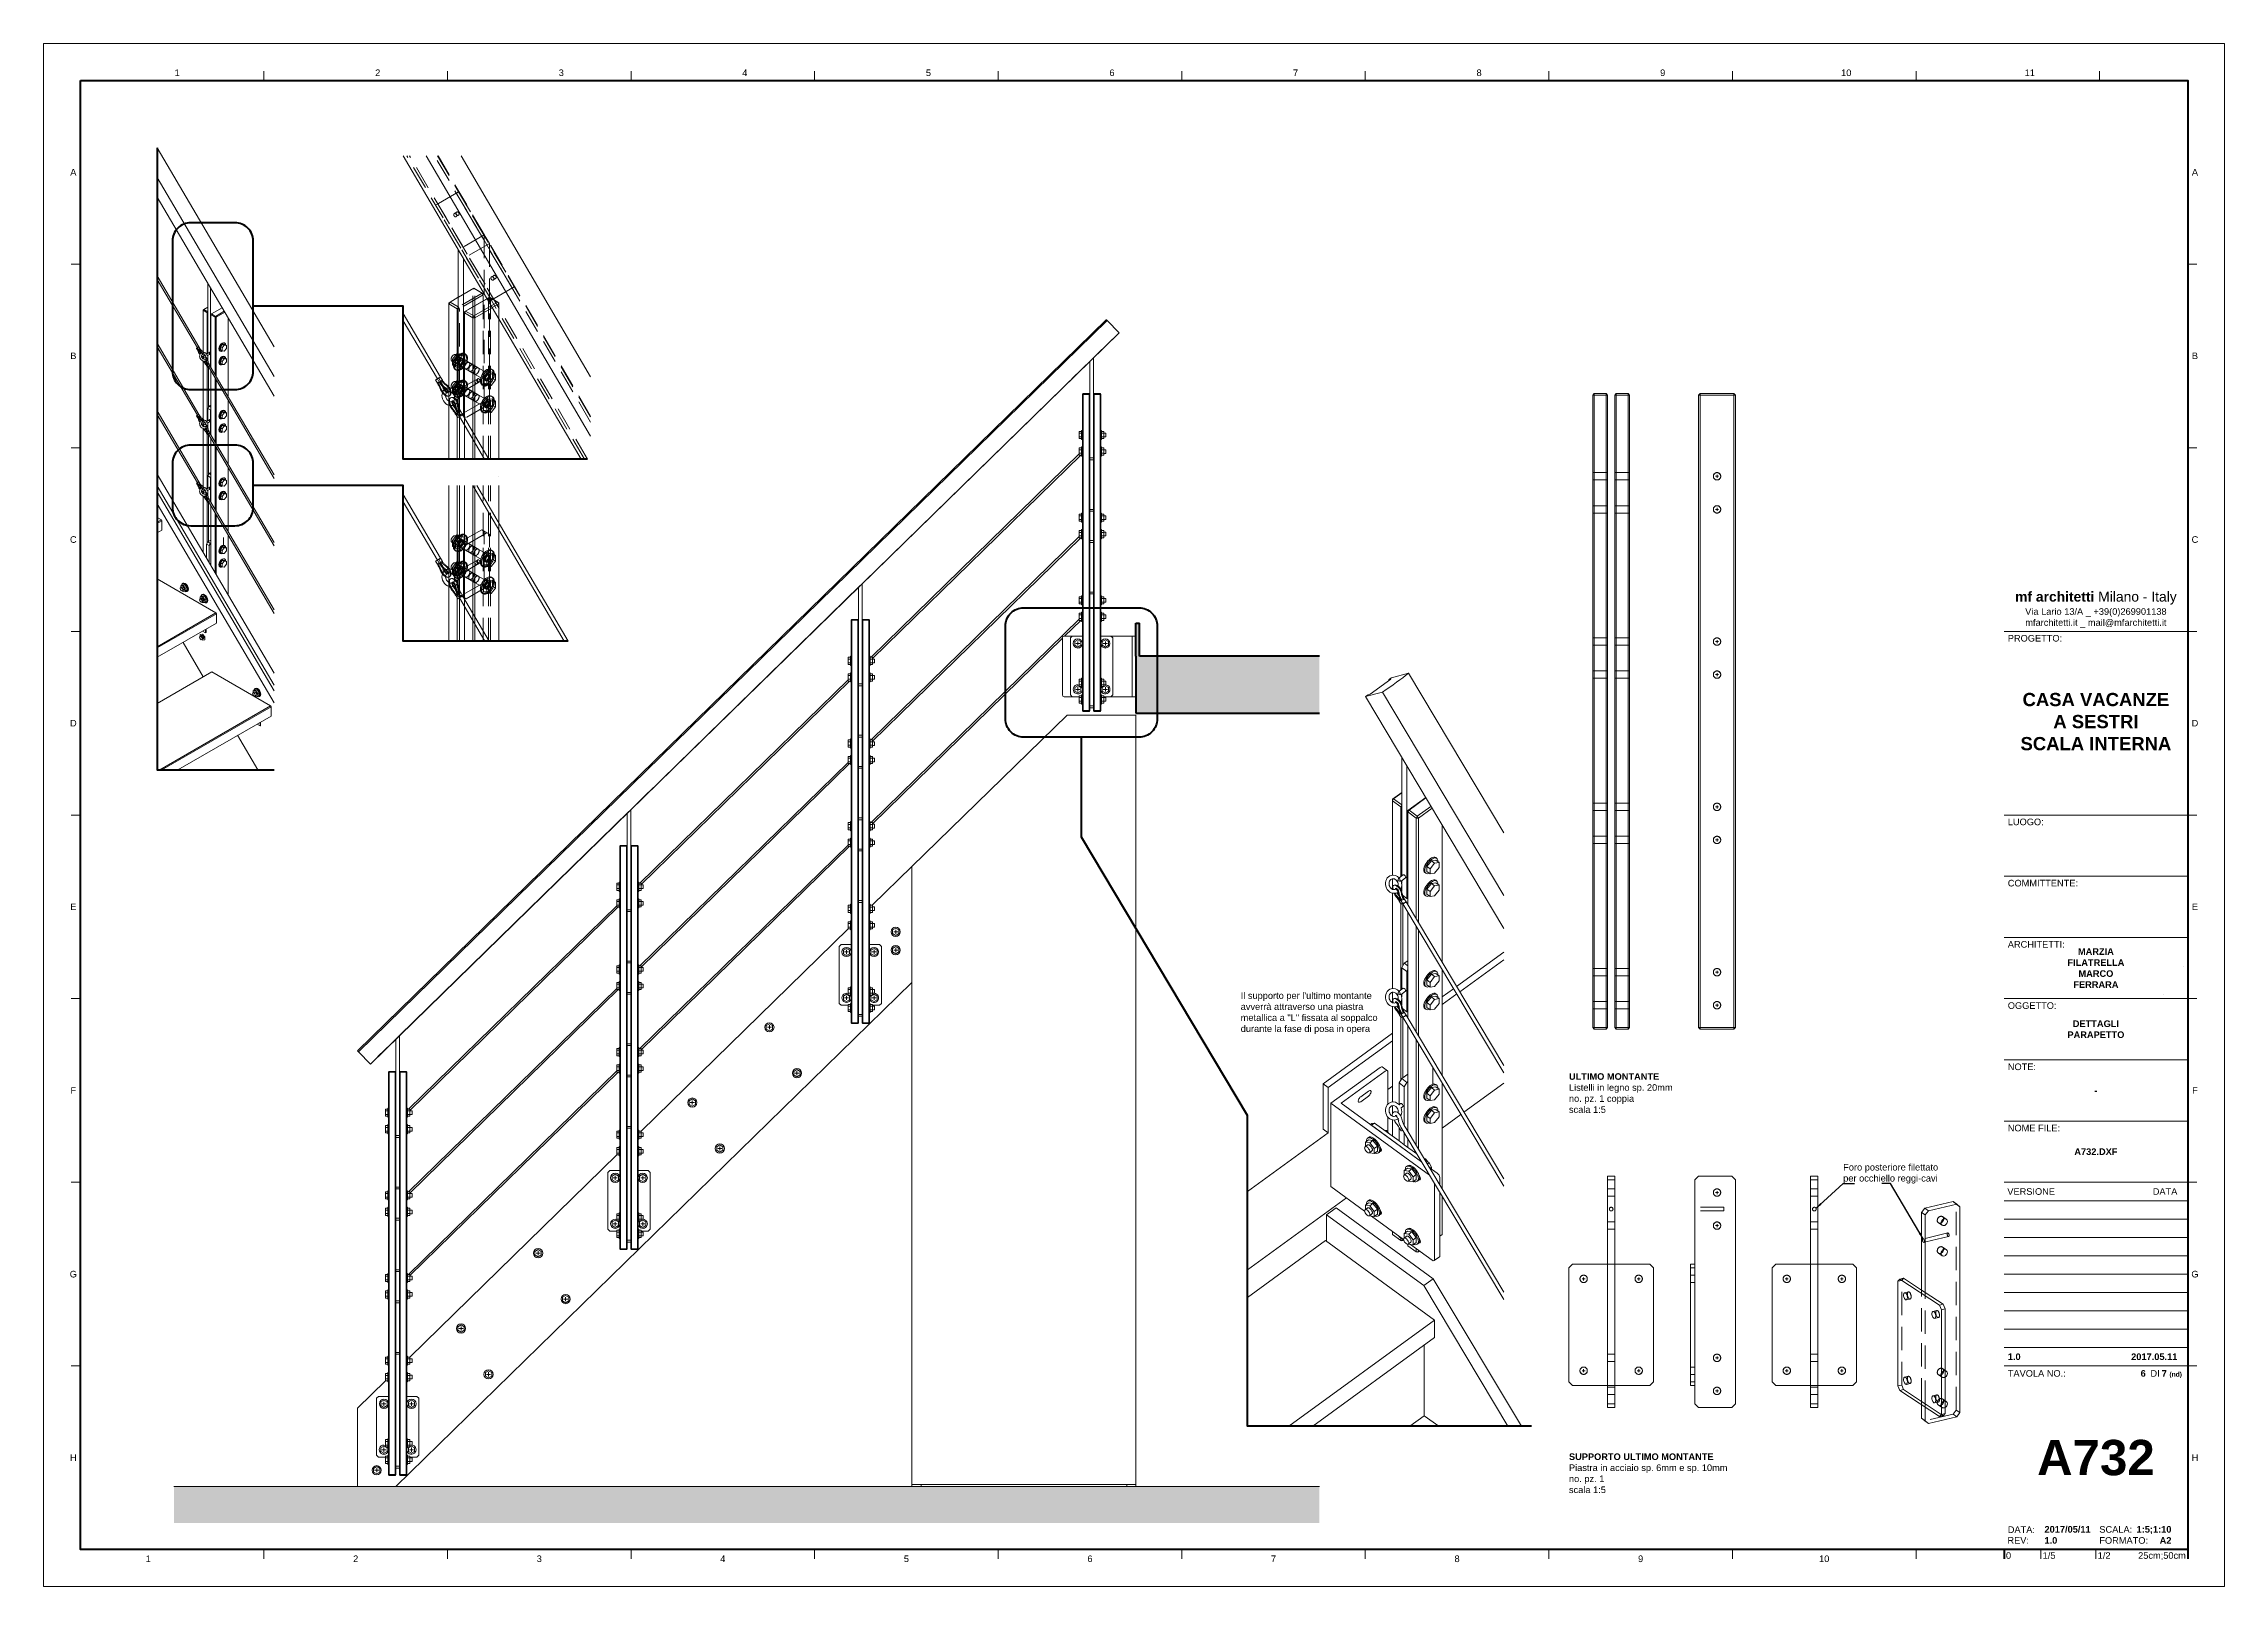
# Model space of a CAD drawing. Header units: millimetres. Extents: x -172 to 422, y -71 to 349.
import ezdxf
from ezdxf.enums import TextEntityAlignment as Align

# ---------------------------------------------------------------- set-up
doc = ezdxf.new("R2010")
doc.units = ezdxf.units.MM
doc.linetypes.add('HIDDEN', pattern=[9.525, 6.35, -3.175])
doc.layers.get('0').update_dxf_attribs({"color": 2, "true_color": 0xffff00})
for name, color, linetype, lineweight, true_color in [('010', 178, 'Continuous', 9, 0x000000), ('018', 178, 'Continuous', 18, 0x000000), ('050', 178, 'Continuous', 50, 0x000000), ('070', 178, 'Continuous', 70, 0x000000), ('1_10front', 178, 'Continuous', 9, 0x000000), ('1_10front ... 010', 178, 'Continuous', 9, 0x000000), ('1_10front ... 050', 178, 'Continuous', 50, 0x000000), ('1_5last_plate ... 018', 178, 'Continuous', 18, 0x000000), ('1_5last_plate ... hdn', 250, 'HIDDEN', 9, 0x323232), ('1_5last_wood ... 018', 178, 'Continuous', 18, 0x000000), ('1_5last_wood ... hdn', 250, 'HIDDEN', 9, 0x323232), ('axo_detail ... 013', 178, 'Continuous', 13, 0x000000), ('axo_detail ... 018', 178, 'Continuous', 18, 0x000000), ('axo_detail ... hdn', 250, 'HIDDEN', 9, 0x323232), ('axo_last_railing_fixing', 178, 'Continuous', 13, 0x000000), ('dim', 178, 'Continuous', 9, 0x000000)]:
    doc.layers.add(name, color=color, linetype=linetype, lineweight=lineweight, true_color=true_color)
doc.layers.add('G-ANNO-TEXT', color=178, linetype='Continuous', true_color=0x000000)
doc.styles.add('QCADDimTextStyle', font='')
doc.styles.add('textstyle100', font='')
doc.styles.add('textstyle101', font='')
doc.styles.add('textstyle11', font='')
doc.styles.add('textstyle12', font='')
doc.styles.add('textstyle13', font='')
doc.styles.add('textstyle14', font='')
doc.styles.add('textstyle15', font='')
doc.styles.add('textstyle16', font='')
doc.styles.add('textstyle17', font='')
doc.styles.add('textstyle18', font='')
doc.styles.add('textstyle19', font='')
doc.styles.add('textstyle20', font='')
doc.styles.add('textstyle21', font='')
doc.styles.add('textstyle22', font='')
doc.styles.add('textstyle23', font='')
doc.styles.add('textstyle24', font='')
doc.styles.add('textstyle25', font='')
doc.styles.add('textstyle26', font='')
doc.styles.add('textstyle27', font='')
doc.styles.add('textstyle28', font='')
doc.styles.add('textstyle29', font='')
doc.styles.add('textstyle30', font='')
doc.styles.add('textstyle31', font='')
doc.styles.add('textstyle32', font='')
doc.styles.add('textstyle33', font='')
doc.styles.add('textstyle34', font='')
doc.styles.add('textstyle35', font='')
doc.styles.add('textstyle36', font='')
doc.styles.add('textstyle37', font='')
doc.styles.add('textstyle38', font='')
doc.styles.add('textstyle39', font='')
doc.styles.add('textstyle40', font='')
doc.styles.add('textstyle41', font='')
doc.styles.add('textstyle42', font='')
doc.styles.add('textstyle43', font='')
doc.styles.add('textstyle44', font='')
doc.styles.add('textstyle45', font='')
doc.styles.add('textstyle46', font='')
doc.styles.add('textstyle47', font='')
doc.styles.add('textstyle48', font='')
doc.styles.add('textstyle49', font='')
doc.styles.add('textstyle50', font='')
doc.styles.add('textstyle51', font='')
doc.styles.add('textstyle52', font='')
doc.styles.add('textstyle53', font='')
doc.styles.add('textstyle54', font='')
doc.styles.add('textstyle55', font='')
doc.styles.add('textstyle56', font='')
doc.styles.add('textstyle57', font='')
doc.styles.add('textstyle58', font='')
doc.styles.add('textstyle59', font='')
doc.styles.add('textstyle60', font='')
doc.styles.add('textstyle61', font='')
doc.styles.add('textstyle62', font='')
doc.styles.add('textstyle63', font='')
doc.styles.add('textstyle64', font='')
doc.styles.add('textstyle65', font='')
doc.styles.add('textstyle66', font='')
doc.styles.add('textstyle67', font='')
doc.styles.add('textstyle68', font='')
doc.styles.add('textstyle77', font='')
doc.styles.add('textstyle78', font='')
doc.styles.add('textstyle87', font='')
doc.styles.add('textstyle88', font='')
doc.styles.add('textstyle89', font='')
doc.styles.add('textstyle90', font='')
doc.styles.add('textstyle91', font='')
doc.styles.add('textstyle92', font='')
doc.styles.add('textstyle93', font='')
doc.styles.add('textstyle94', font='')
doc.styles.add('textstyle95', font='')
doc.styles.add('textstyle96', font='')
doc.styles.add('textstyle97', font='')
doc.styles.add('textstyle98', font='')
doc.styles.add('textstyle99', font='')
doc.styles.get('QCADDimTextStyle').set_extended_font_data('Arial [Mono]')
doc.styles.get('textstyle100').set_extended_font_data('Arial [TMC ]')
doc.styles.get('textstyle101').set_extended_font_data('Arial [TMC ]')
doc.styles.get('textstyle11').set_extended_font_data('Arial [Mono]')
doc.styles.get('textstyle12').set_extended_font_data('Arial [Mono]')
doc.styles.get('textstyle13').set_extended_font_data('Arial [Mono]')
doc.styles.get('textstyle14').set_extended_font_data('Arial [Mono]')
doc.styles.get('textstyle15').set_extended_font_data('Arial [Mono]')
doc.styles.get('textstyle16').set_extended_font_data('Arial [Mono]')
doc.styles.get('textstyle17').set_extended_font_data('Arial [Mono]')
doc.styles.get('textstyle18').set_extended_font_data('Arial [Mono]')
doc.styles.get('textstyle19').set_extended_font_data('Arial [Mono]')
doc.styles.get('textstyle20').set_extended_font_data('Arial [Mono]')
doc.styles.get('textstyle21').set_extended_font_data('Arial [Mono]')
doc.styles.get('textstyle22').set_extended_font_data('Arial [Mono]')
doc.styles.get('textstyle23').set_extended_font_data('Arial [Mono]')
doc.styles.get('textstyle24').set_extended_font_data('Arial [Mono]')
doc.styles.get('textstyle25').set_extended_font_data('Arial [Mono]')
doc.styles.get('textstyle26').set_extended_font_data('Arial [Mono]')
doc.styles.get('textstyle27').set_extended_font_data('Arial [Mono]')
doc.styles.get('textstyle28').set_extended_font_data('Arial [Mono]')
doc.styles.get('textstyle29').set_extended_font_data('Arial [Mono]')
doc.styles.get('textstyle30').set_extended_font_data('Arial [Mono]')
doc.styles.get('textstyle31').set_extended_font_data('Arial [Mono]')
doc.styles.get('textstyle32').set_extended_font_data('Arial [Mono]')
doc.styles.get('textstyle33').set_extended_font_data('Arial [Mono]')
doc.styles.get('textstyle34').set_extended_font_data('Arial [Mono]')
doc.styles.get('textstyle35').set_extended_font_data('Arial [Mono]')
doc.styles.get('textstyle36').set_extended_font_data('Arial [Mono]')
doc.styles.get('textstyle37').set_extended_font_data('Arial [Mono]')
doc.styles.get('textstyle38').set_extended_font_data('Arial [Mono]')
doc.styles.get('textstyle39').set_extended_font_data('Arial [Mono]')
doc.styles.get('textstyle40').set_extended_font_data('Arial [Mono]')
doc.styles.get('textstyle41').set_extended_font_data('Arial [Mono]')
doc.styles.get('textstyle42').set_extended_font_data('Arial [Mono]')
doc.styles.get('textstyle43').set_extended_font_data('Arial [Mono]')
doc.styles.get('textstyle44').set_extended_font_data('Arial [Mono]')
doc.styles.get('textstyle45').set_extended_font_data('Arial [Mono]')
doc.styles.get('textstyle46').set_extended_font_data('Arial [Mono]')
doc.styles.get('textstyle47').set_extended_font_data('Arial [Mono]')
doc.styles.get('textstyle48').set_extended_font_data('Arial [Mono]')
doc.styles.get('textstyle49').set_extended_font_data('Arial [Mono]')
doc.styles.get('textstyle50').set_extended_font_data('Arial [Mono]')
doc.styles.get('textstyle51').set_extended_font_data('Arial [Mono]')
doc.styles.get('textstyle52').set_extended_font_data('Arial [Mono]')
doc.styles.get('textstyle53').set_extended_font_data('Arial [Mono]')
doc.styles.get('textstyle54').set_extended_font_data('Arial [Mono]')
doc.styles.get('textstyle55').set_extended_font_data('Arial [Mono]')
doc.styles.get('textstyle56').set_extended_font_data('Arial [Mono]')
doc.styles.get('textstyle57').set_extended_font_data('Arial [Mono]')
doc.styles.get('textstyle58').set_extended_font_data('Arial [Mono]')
doc.styles.get('textstyle59').set_extended_font_data('Arial [Mono]')
doc.styles.get('textstyle60').set_extended_font_data('Arial [Mono]')
doc.styles.get('textstyle61').set_extended_font_data('Arial [Mono]')
doc.styles.get('textstyle62').set_extended_font_data('Arial [Mono]')
doc.styles.get('textstyle63').set_extended_font_data('Arial [Mono]', bold=True)
doc.styles.get('textstyle64').set_extended_font_data('Arial [Mono]', bold=True)
doc.styles.get('textstyle65').set_extended_font_data('Arial [Mono]', bold=True)
doc.styles.get('textstyle66').set_extended_font_data('Arial [Mono]', bold=True)
doc.styles.get('textstyle67').set_extended_font_data('Arial [Mono]', bold=True)
doc.styles.get('textstyle68').set_extended_font_data('Arial [Mono]', bold=True)
doc.styles.get('textstyle77').set_extended_font_data('Arial [Mono]', bold=True)
doc.styles.get('textstyle78').set_extended_font_data('Arial [Mono]', bold=True)
doc.styles.get('textstyle87').set_extended_font_data('Arial [Mono]', bold=True)
doc.styles.get('textstyle88').set_extended_font_data('Arial [Mono]', bold=True)
doc.styles.get('textstyle89').set_extended_font_data('Arial [Mono]', bold=True)
doc.styles.get('textstyle90').set_extended_font_data('Arial [Mono]', bold=True)
doc.styles.get('textstyle91').set_extended_font_data('Arial [Mono]', bold=True)
doc.styles.get('textstyle92').set_extended_font_data('Arial [Mono]', bold=True)
doc.styles.get('textstyle93').set_extended_font_data('Arial [Mono]', bold=True)
doc.styles.get('textstyle94').set_extended_font_data('Arial')
doc.styles.get('textstyle95').set_extended_font_data('Arial [Mono]')
doc.styles.get('textstyle96').set_extended_font_data('Arial [Mono]')
doc.styles.get('textstyle97').set_extended_font_data('Arial [Mono]')
doc.styles.get('textstyle98').set_extended_font_data('Arial [TMC ]')
doc.styles.get('textstyle99').set_extended_font_data('Arial [TMC ]')
doc.dimstyles.new('QCADDimStyle', dxfattribs={"dimscale": 10, "dimtxt": 0.18, "dimasz": 0.18, "dimexe": 0.18, "dimexo": 0.0625, "dimgap": 0.09, "dimtad": 1, "dimtoh": 1, "dimdec": 4, "dimzin": 0, "dimdsep": 46, "dimtxsty": 'QCADDimTextStyle', "dimcen": 0.09, "dimadec": 0, "dimazin": 0, "dimtfac": 1, "dimtdec": 4, "dimtofl": 0, "dimtmove": 0, "dimatfit": 3, "dimfxl": 1, "dimtolj": 1, "dimtzin": 0, "dimarcsym": 0})

msp = doc.modelspace()

# ---------------------------------------------------------------- texts
at = {"layer": 'dim', "char_height": 1.8, "attachment_point": 7}
for s, insert, style in [('Il supporto per l\'ultimo montante\\Pavverrà attraverso una piastra\\Pmetallica a "L" fissata al soppalco\\Pdurante la fase di posa in opera', (153.94, 79.6), 'textstyle98'), ('\\fArial [TMC ]|b1|i0|c0|p0;ULTIMO MONTANTE\\fArial [TMC ]|b0|i0|c0|p0;\\PListelli in legno sp. 20mm\\Pno. pz. 1 coppia\\Pscala 1:5', (243.35, 58.09), 'textstyle99')]:
    msp.add_mtext(s, dxfattribs=dict(at, insert=insert, style=style))
at = {"layer": 'G-ANNO-TEXT', "char_height": 1.8, "attachment_point": 7}
for s, insert, style in [('Foro posteriore filettato\\Pper occhiello reggi-cavi', (318.05, 38.88), 'textstyle101'), ('\\fArial [TMC ]|b1|i0|c0|p0;SUPPORTO ULTIMO MONTANTE\\fArial [TMC ]|b0|i0|c0|p0;\\PPiastra in acciaio sp. 6mm e sp. 10mm\\Pno. pz. 1\\Pscala 1:5', (243.35, -45.42), 'textstyle100')]:
    msp.add_mtext(s, dxfattribs=dict(at, insert=insert, style=style))

# ---------------------------------------------------------------- blocks, each defined once
blk = doc.blocks.new('ttblk')
at = {"layer": '018', "color": 7, "true_color": 0xffffff}
for points in [[(-50, 250), (0, 250)], [(-50, 200), (0, 200)], [(-50, 183.33), (0, 183.33)], [(-50, 166.67), (0, 166.67)], [(-50, 150), (0, 150)], [(-50, 133.33), (0, 133.33)], [(-50, 116.67), (0, 116.67)], [(-50, 100), (0, 100)], [(-50, 95), (0, 95)], [(-50, 90), (0, 90)], [(-50, 85), (0, 85)], [(-50, 80), (0, 80)], [(-50, 75), (0, 75)], [(-50, 70), (0, 70)], [(-50, 65), (0, 65)], [(-50, 60), (0, 60)], [(-50, 55), (0, 55)], [(-50, 50), (0, 50)], [(-40, 0), (-40, -2.5)], [(-25, 0), (-25, -2.5)]]:
    blk.add_lwpolyline(points, dxfattribs=at)
for points in [[(-1.01, 158.78), (-1.01, 158.78)], [(-6.6, 151.04), (-6.6, 151.04)]]:
    blk.add_lwpolyline(points, close=True, dxfattribs=at)
at = {"layer": '050', "color": 7, "true_color": 0xffffff}
for points in [[(-50, 0), (-50, -2.5)], [(0, 0), (0, -2.5)]]:
    blk.add_lwpolyline(points, dxfattribs=at)
at = {"layer": 'G-ANNO-TEXT'}
for s, style, p in [('PROGETTO:', 'textstyle48', (-49, 249.02)), ('LUOGO:', 'textstyle59', (-49, 199.02)), ('COMMITTENTE:', 'textstyle50', (-49, 182.35)), ('ARCHITETTI:', 'textstyle51', (-49, 165.68)), ('OGGETTO:', 'textstyle52', (-49, 149.02)), ('NOTE:', 'textstyle60', (-49, 132.35)), ('NOME FILE:', 'textstyle61', (-49, 115.68)), ('TAVOLA NO.:', 'textstyle53', (-49, 48.88))]:
    blk.add_text(s, height=1.8, dxfattribs=dict(at, style=style)).set_placement(p, align=Align.TOP_LEFT)
for s, style, p in [('VERSIONE', 'textstyle62', (-49.13, 97.5)), ('DI', 'textstyle54', (-10.14, 47.99)), ('DATA:', 'textstyle57', (-49, 5.44)), ('SCALA:', 'textstyle55', (-24.06, 5.5)), ('REV:', 'textstyle58', (-49.1, 2.54)), ('FORMATO:', 'textstyle56', (-24.06, 2.5))]:
    blk.add_text(s, height=1.8, dxfattribs=dict(at, style=style)).set_placement(p, align=Align.MIDDLE_LEFT)
at = {"layer": 'G-ANNO-TEXT', "style": 'textstyle49'}
blk.add_text('DATA', height=1.8, dxfattribs=at).set_placement((-2.81, 97.5), align=Align.MIDDLE_RIGHT)
at = {"layer": 'G-ANNO-TEXT', "style": 'textstyle94'}
blk.add_text('0', height=1.8, dxfattribs=at).set_placement((-48.8, -0.7), align=Align.TOP_CENTER)
at = {"layer": 'G-ANNO-TEXT'}
for s, style, p in [('1/5', 'textstyle95', (-39.5, -2.5)), ('1/2', 'textstyle97', (-24.5, -2.5))]:
    blk.add_text(s, height=1.8, dxfattribs=dict(at, style=style)).set_placement(p)
at = {"layer": 'G-ANNO-TEXT', "style": 'textstyle96'}
blk.add_text('25cm;50cm', height=1.8, dxfattribs=at).set_placement((-0.5, -2.5), align=Align.RIGHT)
at = {"layer": 'G-ANNO-TEXT'}
for s, insert, char_height, width, attachment_point, style in [('\\H2.7;mf architetti\\fArial|b0|i0|c0|p0; Milano - Italy\\H1.8;\\PVia Lario 13/A _ +39(0)269901138\\Pmfarchitetti.it _ mail@mfarchitetti.it', (-25, 250.98), 1.8, 56.8694, 8, 'textstyle63'), ('CASA VACANZE\\PA SESTRI\\PSCALA INTERNA', (-25, 225.41), 3.6, 40.5184, 5, 'textstyle64'), ('MARZIA FILATRELLA\\PMARCO FERRARA', (-25, 158.33), 1.8, 16.2049, 5, 'textstyle65'), ('DETTAGLI PARAPETTO', (-25, 141.67), 1.8, 20.6742, 5, 'textstyle66'), ('-', (-25, 125.9), 1.8, 8.6623, 2, 'textstyle67'), ('A732.DXF', (-25, 108.33), 1.8, 12.8517, 5, 'textstyle68'), ('1.0', (-49, 52.5), 1.8, 14.1164, 4, 'textstyle77'), ('2017.05.11', (-2.81, 52.5), 1.8, 9.7809, 6, 'textstyle78'), ('6', (-11.42, 48.88), 1.8, 16.9109, 3, 'textstyle87'), ('7 \\H1.28571;(nd)', (-7.06, 48.88), 1.8, 18.1621, 1, 'textstyle88'), ('A732', (-25, 25), 9.6, 44.7127, 5, 'textstyle89'), ('2017/05/11', (-39.01, 6.43), 1.8, 6.8452, 1, 'textstyle90'), ('1:5;1:10', (-4.42, 6.43), 1.8, 8.5224, 3, 'textstyle92'), ('1.0', (-39.01, 3.41), 1.8, 5.1704, 1, 'textstyle91'), ('A2', (-4.42, 3.4), 1.8, 3.2145, 3, 'textstyle93')]:
    blk.add_mtext(s, dxfattribs=dict(at, insert=insert, char_height=char_height, width=width, attachment_point=attachment_point, style=style))
blk = doc.blocks.new('title_block')
at = {"layer": '010', "color": 7, "true_color": 0xffffff}
blk.add_lwpolyline([(0, 420), (594, 420), (594, 0), (0, 0)], close=True, dxfattribs=at)
at = {"layer": '018', "color": 7, "true_color": 0xffffff}
for points in [[(60, 412.5), (60, 410)], [(110, 412.5), (110, 410)], [(160, 412.5), (160, 410)], [(210, 412.5), (210, 410)], [(260, 412.5), (260, 410)], [(310, 412.5), (310, 410)], [(360, 412.5), (360, 410)], [(410, 412.5), (410, 410)], [(460, 412.5), (460, 410)], [(510, 412.5), (510, 410)], [(560, 412.5), (560, 410)], [(7.5, 360), (10, 360)], [(584, 360), (586.5, 360)], [(7.5, 310), (10, 310)], [(584, 310), (586.5, 310)], [(7.5, 260), (10, 260)], [(584, 260), (586.5, 260)], [(7.5, 210), (10, 210)], [(584, 210), (586.5, 210)], [(7.5, 160), (10, 160)], [(584, 160), (586.5, 160)], [(7.5, 110), (10, 110)], [(584, 110), (586.5, 110)], [(7.5, 60), (10, 60)], [(584, 60), (586.5, 60)], [(60, 10), (60, 7.5)], [(110, 10), (110, 7.5)], [(160, 10), (160, 7.5)], [(210, 10), (210, 7.5)], [(260, 10), (260, 7.5)], [(310, 10), (310, 7.5)], [(360, 10), (360, 7.5)], [(410, 10), (410, 7.5)], [(460, 10), (460, 7.5)], [(510, 10), (510, 7.5)]]:
    blk.add_lwpolyline(points, dxfattribs=at)
at = {"layer": '050', "color": 7, "true_color": 0xffffff}
blk.add_lwpolyline([(10, 410), (584, 410), (584, 10), (10, 10)], close=True, dxfattribs=at)
blk.add_blockref('ttblk', (584, 10))
at = {"layer": 'G-ANNO-TEXT'}
for s, style, p in [('1', 'textstyle18', (36.35, 412.07)), ('2', 'textstyle17', (91, 412.07)), ('3', 'textstyle16', (141, 412.07)), ('4', 'textstyle15', (191, 412.07)), ('5', 'textstyle14', (241, 412.07)), ('6', 'textstyle13', (291, 412.07)), ('7', 'textstyle12', (341, 412.07)), ('8', 'textstyle11', (391, 412.07)), ('9', 'textstyle19', (441, 412.07)), ('10', 'textstyle20', (491, 412.07)), ('11', 'textstyle21', (541, 412.07)), ('A', 'textstyle27', (8.09, 385)), ('A', 'textstyle34', (585.98, 385)), ('B', 'textstyle26', (8.09, 335)), ('B', 'textstyle35', (585.98, 335)), ('C', 'textstyle25', (8.09, 285)), ('C', 'textstyle33', (585.98, 285)), ('D', 'textstyle24', (8.09, 235)), ('D', 'textstyle32', (585.98, 235)), ('E', 'textstyle23', (8.09, 185)), ('E', 'textstyle31', (585.98, 185)), ('F', 'textstyle22', (8.09, 135)), ('F', 'textstyle30', (585.98, 135)), ('G', 'textstyle28', (8.09, 85)), ('G', 'textstyle36', (585.98, 85)), ('H', 'textstyle29', (8.09, 35)), ('H', 'textstyle37', (585.98, 35)), ('1', 'textstyle47', (28.49, 7.51)), ('2', 'textstyle44', (85, 7.51)), ('3', 'textstyle43', (135, 7.51)), ('4', 'textstyle42', (185, 7.51)), ('5', 'textstyle41', (235, 7.51)), ('6', 'textstyle40', (285, 7.51)), ('7', 'textstyle39', (335, 7.51)), ('8', 'textstyle38', (385, 7.51)), ('9', 'textstyle45', (435, 7.51)), ('10', 'textstyle46', (485, 7.51))]:
    blk.add_text(s, height=1.8, dxfattribs=dict(at, style=style)).set_placement(p, align=Align.MIDDLE_CENTER)

# ---------------------------------------------------------------- hatches: boundary and pattern name
at = {"layer": '1_10front', "true_color": 0xafafaf}
for points in [[(175.38, 166.92), (125.38, 166.92), (125.38, 191.42), (126.38, 191.42), (126.38, 182.42), (175.38, 182.42)], [(-136.62, -43.58), (175.38, -43.58), (175.38, -53.58), (-136.62, -53.58)]]:
    msp.add_hatch(color=253, dxfattribs=at).paths.add_polyline_path(points, flags=0)

# ---------------------------------------------------------------- linework, layer by layer
at = {"layer": '070', "flags": 128}
for points in [[(-141.16, 320.86), (-141.16, 151.51), (-109.37, 151.51)], [(-23.95, 236.06), (-74.17, 236.06), (-74.17, 277.73), (-115.02, 277.73)], [(-29.21, 186.54), (-74.17, 186.54), (-74.17, 228.94), (-115.02, 228.94)], [(233.15, -27.2), (155.81, -27.2), (155.81, 57.39), (110.54, 133.21), (110.54, 160.4)]]:
    msp.add_lwpolyline(points, dxfattribs=at)
for points in [[(-132.06, 255.01), (-120.02, 255.01, 0.414214), (-115.02, 260.01), (-115.02, 295.46, 0.414214), (-120.02, 300.46), (-132.06, 300.46, 0.414214), (-137.06, 295.46), (-137.06, 260.01, 0.414214), (-132.06, 255.01)], [(-132.06, 217.96), (-120.02, 217.96, 0.414214), (-115.02, 222.96), (-115.02, 234.91, 0.414214), (-120.02, 239.91), (-132.06, 239.91, 0.414214), (-137.06, 234.91), (-137.06, 222.96, 0.414214), (-132.06, 217.96)], [(94.84, 195.63), (126.23, 195.63, -0.414214), (131.23, 190.63), (131.23, 165.4, -0.414214), (126.23, 160.4), (94.84, 160.4, -0.414214), (89.84, 165.4), (89.84, 190.63, -0.414214), (94.84, 195.63)]]:
    msp.add_lwpolyline(points, format="xyb", dxfattribs=at)
at = {"layer": '1_10front ... 010', "color": 0}
for p, q in [((-86.62, 74.97), (117.32, 274.05)), ((-86.4, 74.74), (117.54, 273.83)), ((120.81, 270.48), (117.54, 273.83)), ((-83.13, 71.39), (120.81, 270.48)), ((113.82, 263.65), (120.81, 270.48)), ((113.82, 263.65), (120.81, 270.48)), ((113.82, 263.65), (120.81, 270.48)), ((113.82, 263.65), (118.68, 268.4)), ((118.68, 268.4), (118.68, 268.4)), ((120.81, 270.48), (120.81, 270.48)), ((120.81, 270.48), (120.81, 270.48)), ((120.81, 270.48), (120.81, 270.48)), ((50.82, 202.15), (113.35, 263.19)), ((50.82, 202.15), (113.31, 263.16)), ((50.82, 202.15), (113.3, 263.15)), ((107.95, 257.92), (113.32, 263.16)), ((113.82, 263.65), (112.82, 262.67)), ((112.82, 262.67), (112.82, 236.42)), ((113.82, 236.42), (113.82, 263.65)), ((107.95, 257.92), (107.95, 257.92)), ((111.02, 253.92), (110.82, 253.72)), ((110.82, 167.62), (110.82, 253.72)), ((110.82, 253.72), (111.02, 253.72)), ((111.02, 253.92), (111.02, 253.72)), ((111.02, 253.92), (112.62, 253.92)), ((111.02, 167.62), (111.02, 253.72)), ((111.02, 253.72), (112.62, 253.72)), ((112.62, 253.92), (112.62, 253.72)), ((112.62, 253.92), (112.82, 253.72)), ((112.62, 167.62), (112.62, 253.72)), ((112.82, 253.72), (112.62, 253.72)), ((114.02, 253.92), (113.82, 253.72)), ((113.82, 167.62), (113.82, 253.72)), ((113.82, 253.72), (114.02, 253.72)), ((115.62, 253.92), (114.02, 253.92)), ((114.02, 253.92), (114.02, 253.72)), ((115.62, 253.72), (114.02, 253.72)), ((114.02, 167.62), (114.02, 253.72)), ((115.62, 253.92), (115.82, 253.72)), ((115.62, 253.92), (115.62, 253.72)), ((115.82, 253.72), (115.62, 253.72)), ((115.62, 167.62), (115.62, 253.72)), ((115.82, 167.62), (115.82, 253.72)), ((109.98, 243.65), (110.62, 243.65)), ((109.98, 243.65), (109.98, 243.16)), ((110.62, 242.67), (110.62, 243.92)), ((110.62, 243.92), (110.82, 243.92)), ((115.82, 243.92), (116.02, 243.92)), ((116.02, 242.67), (116.02, 243.92)), ((116.62, 243.65), (116.02, 243.65)), ((116.62, 243.16), (116.62, 243.65)), ((109.98, 242.18), (109.98, 243.16)), ((109.98, 243.16), (110.62, 243.16)), ((109.98, 242.18), (110.62, 242.18)), ((109.98, 242.18), (109.98, 241.69)), ((109.98, 241.69), (110.62, 241.69)), ((109.98, 239.15), (110.62, 239.15)), ((109.98, 239.15), (109.98, 238.66)), ((109.98, 237.68), (109.98, 238.66)), ((109.98, 238.66), (110.62, 238.66)), ((109.98, 237.68), (110.62, 237.68)), ((109.98, 237.68), (109.98, 237.19)), ((110.62, 241.42), (110.62, 242.67)), ((110.62, 241.42), (110.82, 241.42)), ((110.62, 238.17), (110.62, 239.42)), ((110.62, 239.42), (110.82, 239.42)), ((110.62, 236.92), (110.62, 238.17)), ((113.82, 243.17), (113.82, 243.17)), ((113.82, 242.17), (113.82, 242.17)), ((113.82, 241.26), (113.82, 241.26)), ((113.82, 241.26), (113.82, 241.26)), ((113.82, 241.25), (113.82, 241.25)), ((113.82, 240.99), (113.82, 240.99)), ((113.82, 240.56), (113.82, 240.56)), ((113.82, 238.67), (113.82, 238.67)), ((113.82, 237.67), (113.82, 237.67)), ((115.82, 241.42), (116.02, 241.42)), ((115.82, 239.42), (116.02, 239.42)), ((116.62, 243.16), (116.02, 243.16)), ((116.02, 241.42), (116.02, 242.67)), ((116.62, 242.18), (116.02, 242.18)), ((116.62, 241.69), (116.02, 241.69)), ((116.02, 238.17), (116.02, 239.42)), ((116.62, 239.15), (116.02, 239.15)), ((116.62, 238.66), (116.02, 238.66)), ((116.02, 236.92), (116.02, 238.17)), ((116.62, 237.68), (116.02, 237.68)), ((116.62, 243.17), (117.22, 243.17)), ((116.62, 243.16), (116.62, 242.18)), ((116.62, 241.69), (116.62, 242.18)), ((116.62, 242.17), (117.22, 242.17)), ((116.62, 238.66), (116.62, 239.15)), ((116.62, 238.67), (117.22, 238.67)), ((116.62, 238.66), (116.62, 237.68)), ((116.62, 237.19), (116.62, 237.68)), ((116.62, 237.67), (117.22, 237.67)), ((117.22, 243.17), (117.22, 242.67)), ((117.22, 242.67), (117.22, 242.17)), ((117.22, 238.67), (117.22, 238.17)), ((117.22, 238.17), (117.22, 237.67)), ((109.98, 237.52), (53.26, 182.15)), ((53.62, 181.8), (110.36, 237.19)), ((109.98, 237.19), (110.62, 237.19)), ((110.62, 236.92), (110.82, 236.92)), ((112.82, 235.92), (112.82, 236.42)), ((112.82, 236.42), (113.82, 236.42)), ((112.82, 221.92), (112.82, 236.42)), ((112.82, 235.92), (113.82, 235.92)), ((113.82, 235.92), (113.82, 236.42)), ((115.82, 236.92), (116.02, 236.92)), ((116.62, 237.19), (116.02, 237.19)), ((109.98, 221.15), (110.62, 221.15)), ((109.98, 221.15), (109.98, 220.66)), ((109.98, 219.68), (109.98, 220.66)), ((109.98, 220.66), (110.62, 220.66)), ((110.62, 220.17), (110.62, 221.42)), ((110.62, 221.42), (110.82, 221.42)), ((110.62, 218.92), (110.62, 220.17)), ((112.82, 222.42), (113.82, 222.42)), ((112.82, 213.92), (112.82, 221.92)), ((112.82, 221.92), (113.82, 221.92)), ((113.82, 221.92), (113.82, 222.42)), ((113.82, 213.92), (113.82, 221.92)), ((115.82, 221.42), (116.02, 221.42)), ((116.02, 220.17), (116.02, 221.42)), ((116.62, 221.15), (116.02, 221.15)), ((116.62, 220.66), (116.02, 220.66)), ((116.02, 218.92), (116.02, 220.17)), ((116.62, 220.66), (116.62, 221.15)), ((116.62, 220.67), (117.22, 220.67)), ((116.62, 220.66), (116.62, 219.68)), ((117.22, 220.67), (117.22, 220.17)), ((117.22, 220.17), (117.22, 219.67)), ((109.98, 215.02), (53.26, 159.65)), ((53.62, 159.3), (110.36, 214.69)), ((109.98, 219.68), (110.62, 219.68)), ((109.98, 219.68), (109.98, 219.19)), ((109.98, 219.19), (110.62, 219.19)), ((109.98, 216.65), (110.62, 216.65)), ((109.98, 216.65), (109.98, 216.16)), ((109.98, 215.18), (109.98, 216.16)), ((109.98, 216.16), (110.62, 216.16)), ((109.98, 215.18), (110.62, 215.18)), ((109.98, 215.18), (109.98, 214.69)), ((109.98, 214.69), (110.62, 214.69)), ((110.62, 218.92), (110.82, 218.92)), ((110.62, 215.67), (110.62, 216.92)), ((110.62, 216.92), (110.82, 216.92)), ((110.62, 214.42), (110.62, 215.67)), ((110.62, 214.42), (110.82, 214.42)), ((112.82, 199.42), (112.82, 213.92)), ((112.82, 213.92), (113.82, 213.92)), ((113.82, 213.92), (113.82, 213.42)), ((115.82, 218.92), (116.02, 218.92)), ((115.82, 216.92), (116.02, 216.92)), ((115.82, 214.42), (116.02, 214.42)), ((116.62, 219.68), (116.02, 219.68)), ((116.62, 219.19), (116.02, 219.19)), ((116.02, 215.67), (116.02, 216.92)), ((116.62, 216.65), (116.02, 216.65)), ((116.62, 216.16), (116.02, 216.16)), ((116.02, 214.42), (116.02, 215.67)), ((116.62, 215.18), (116.02, 215.18)), ((116.62, 214.69), (116.02, 214.69)), ((116.62, 219.19), (116.62, 219.68)), ((116.62, 219.67), (117.22, 219.67)), ((116.62, 216.16), (116.62, 216.65)), ((116.62, 216.17), (117.22, 216.17)), ((116.62, 216.16), (116.62, 215.18)), ((116.62, 214.69), (116.62, 215.18)), ((116.62, 215.17), (117.22, 215.17)), ((117.22, 216.17), (117.22, 215.67)), ((117.22, 215.67), (117.22, 215.17)), ((112.82, 213.42), (113.82, 213.42)), ((50.82, 202.15), (49.82, 201.17)), ((50.82, 202.15), (55.68, 206.9)), ((50.82, 174.92), (50.82, 202.15)), ((55.68, 206.9), (55.68, 206.9)), ((-12.18, 140.65), (50.35, 201.69)), ((-12.18, 140.65), (50.3, 201.65)), ((-12.18, 140.65), (50.31, 201.65)), ((44.95, 196.42), (50.32, 201.66)), ((44.95, 196.42), (44.95, 196.42)), ((49.82, 201.17), (49.82, 174.92)), ((109.98, 198.65), (110.62, 198.65)), ((109.98, 198.65), (109.98, 198.16)), ((109.98, 197.18), (109.98, 198.16)), ((109.98, 198.16), (110.62, 198.16)), ((109.98, 197.18), (110.62, 197.18)), ((109.98, 197.18), (109.98, 196.69)), ((109.98, 196.69), (110.62, 196.69)), ((110.62, 197.67), (110.62, 198.92)), ((110.62, 198.92), (110.82, 198.92)), ((110.62, 196.42), (110.62, 197.67)), ((110.62, 196.42), (110.82, 196.42)), ((112.82, 199.92), (113.82, 199.92)), ((112.82, 168.92), (112.82, 199.42)), ((112.82, 199.42), (113.82, 199.42)), ((113.82, 199.42), (113.82, 199.92)), ((113.82, 168.92), (113.82, 199.42)), ((115.82, 198.92), (116.02, 198.92)), ((115.82, 196.42), (116.02, 196.42)), ((116.02, 197.67), (116.02, 198.92)), ((116.62, 198.65), (116.02, 198.65)), ((116.62, 198.16), (116.02, 198.16)), ((116.02, 196.42), (116.02, 197.67)), ((116.62, 197.18), (116.02, 197.18)), ((116.62, 196.69), (116.02, 196.69)), ((116.62, 198.16), (116.62, 198.65)), ((116.62, 198.17), (117.22, 198.17)), ((116.62, 198.16), (116.62, 197.18)), ((116.62, 196.69), (116.62, 197.18)), ((116.62, 197.17), (117.22, 197.17)), ((117.22, 198.17), (117.22, 197.67)), ((117.22, 197.67), (117.22, 197.17)), ((48.02, 192.42), (47.82, 192.22)), ((47.82, 82.62), (47.82, 192.22)), ((47.82, 192.22), (48.02, 192.22)), ((48.02, 192.42), (48.02, 192.22)), ((48.02, 192.42), (49.62, 192.42)), ((48.02, 82.62), (48.02, 192.22)), ((48.02, 192.22), (49.62, 192.22)), ((49.62, 192.42), (49.62, 192.22)), ((49.62, 192.42), (49.82, 192.22)), ((49.62, 82.62), (49.62, 192.22)), ((49.82, 192.22), (49.62, 192.22)), ((51.02, 192.42), (50.82, 192.22)), ((50.82, 82.62), (50.82, 192.22)), ((50.82, 192.22), (51.02, 192.22)), ((52.62, 192.42), (51.02, 192.42)), ((51.02, 192.42), (51.02, 192.22)), ((52.62, 192.22), (51.02, 192.22)), ((51.02, 82.62), (51.02, 192.22)), ((52.62, 192.42), (52.82, 192.22)), ((52.62, 192.42), (52.62, 192.22)), ((52.82, 192.22), (52.62, 192.22)), ((52.62, 82.62), (52.62, 192.22)), ((52.82, 82.62), (52.82, 192.22)), ((109.98, 192.52), (53.26, 137.15)), ((105.98, 187.92), (110.36, 192.19)), ((109.98, 194.15), (110.62, 194.15)), ((109.98, 194.15), (109.98, 193.66)), ((109.98, 192.68), (109.98, 193.66)), ((109.98, 193.66), (110.62, 193.66)), ((109.98, 192.68), (110.62, 192.68)), ((109.98, 192.68), (109.98, 192.19)), ((109.98, 192.19), (110.62, 192.19)), ((110.62, 193.17), (110.62, 194.42)), ((110.62, 194.42), (110.82, 194.42)), ((110.62, 191.92), (110.62, 193.17)), ((110.62, 191.92), (110.82, 191.92)), ((115.82, 194.42), (116.02, 194.42)), ((115.82, 191.92), (116.02, 191.92)), ((116.02, 193.17), (116.02, 194.42)), ((116.62, 194.15), (116.02, 194.15)), ((116.62, 193.66), (116.02, 193.66)), ((116.02, 191.92), (116.02, 193.17)), ((116.62, 192.68), (116.02, 192.68)), ((116.62, 192.19), (116.02, 192.19)), ((116.62, 193.66), (116.62, 194.15)), ((116.62, 193.67), (117.22, 193.67)), ((116.62, 193.66), (116.62, 192.68)), ((116.62, 192.19), (116.62, 192.68)), ((116.62, 192.67), (117.22, 192.67)), ((117.22, 193.67), (117.22, 193.17)), ((117.22, 193.17), (117.22, 192.67)), ((53.62, 136.8), (105.38, 187.33)), ((105.38, 171.92), (105.38, 187.42)), ((108.07, 187.92), (105.88, 187.92)), ((107.57, 187.42), (108.07, 187.92)), ((107.57, 171.92), (107.57, 187.42)), ((108.07, 187.92), (110.82, 187.92)), ((109.57, 186.9), (108.72, 186.41)), ((108.72, 185.43), (108.72, 186.41)), ((108.72, 185.43), (109.57, 184.94)), ((110.13, 185.92), (109.01, 185.92)), ((110.13, 185.92), (109.01, 185.92)), ((109.57, 186.9), (110.42, 186.41)), ((109.57, 185.36), (109.57, 186.48)), ((109.57, 185.36), (109.57, 186.48)), ((110.42, 185.43), (109.57, 184.94)), ((110.42, 185.43), (110.42, 186.41)), ((115.82, 187.92), (118.57, 187.92)), ((117.07, 186.9), (116.22, 186.41)), ((116.22, 185.43), (116.22, 186.41)), ((116.22, 185.43), (117.07, 184.94)), ((117.63, 185.92), (116.51, 185.92)), ((117.63, 185.92), (116.51, 185.92)), ((117.07, 186.9), (117.92, 186.41)), ((117.07, 185.36), (117.07, 186.48)), ((117.07, 185.36), (117.07, 186.48)), ((117.92, 185.43), (117.07, 184.94)), ((117.92, 185.43), (117.92, 186.41)), ((124.38, 187.92), (118.57, 187.92)), ((118.57, 187.92), (119.07, 187.42)), ((119.07, 171.92), (119.07, 187.42)), ((125.38, 187.92), (124.38, 187.92)), ((124.38, 171.42), (124.38, 187.92)), ((46.98, 182.15), (47.62, 182.15)), ((46.98, 182.15), (46.98, 181.66)), ((46.98, 180.68), (46.98, 181.66)), ((46.98, 181.66), (47.62, 181.66)), ((46.98, 180.68), (47.62, 180.68)), ((46.98, 180.68), (46.98, 180.19)), ((46.98, 180.19), (47.62, 180.19)), ((47.62, 181.17), (47.62, 182.42)), ((47.62, 182.42), (47.82, 182.42)), ((47.62, 179.92), (47.62, 181.17)), ((47.62, 179.92), (47.82, 179.92)), ((50.82, 181.67), (50.82, 181.67)), ((50.82, 180.67), (50.82, 180.67)), ((50.82, 179.85), (50.82, 179.85)), ((50.82, 179.76), (50.82, 179.76)), ((50.82, 179.76), (50.82, 179.76)), ((50.82, 179.75), (50.82, 179.75)), ((50.82, 179.49), (50.82, 179.49)), ((50.82, 179.38), (50.82, 179.38)), ((50.82, 179.06), (50.82, 179.06)), ((52.82, 182.42), (53.02, 182.42)), ((52.82, 179.92), (53.02, 179.92)), ((53.02, 181.17), (53.02, 182.42)), ((53.62, 182.15), (53.02, 182.15)), ((53.62, 181.66), (53.02, 181.66)), ((53.02, 179.92), (53.02, 181.17)), ((53.62, 180.68), (53.02, 180.68)), ((53.62, 180.19), (53.02, 180.19)), ((53.62, 181.66), (53.62, 182.15)), ((53.62, 181.67), (54.22, 181.67)), ((53.62, 181.66), (53.62, 180.68)), ((53.62, 180.19), (53.62, 180.68)), ((53.62, 180.67), (54.22, 180.67)), ((54.22, 181.67), (54.22, 181.17)), ((54.22, 181.17), (54.22, 180.67)), ((46.98, 176.02), (-9.74, 120.65)), ((-9.38, 120.3), (47.36, 175.69)), ((46.98, 177.65), (47.62, 177.65)), ((46.98, 177.65), (46.98, 177.16)), ((46.98, 176.18), (46.98, 177.16)), ((46.98, 177.16), (47.62, 177.16)), ((46.98, 176.18), (47.62, 176.18)), ((46.98, 176.18), (46.98, 175.69)), ((46.98, 175.69), (47.62, 175.69)), ((47.62, 176.67), (47.62, 177.92)), ((47.62, 177.92), (47.82, 177.92)), ((47.62, 175.42), (47.62, 176.67)), ((47.62, 175.42), (47.82, 175.42)), ((49.82, 174.42), (49.82, 174.92)), ((49.82, 174.92), (50.82, 174.92)), ((49.82, 160.42), (49.82, 174.92)), ((49.82, 174.42), (50.82, 174.42)), ((50.82, 177.17), (50.82, 177.17)), ((50.82, 176.17), (50.82, 176.17)), ((50.82, 174.42), (50.82, 174.92)), ((52.82, 177.92), (53.02, 177.92)), ((52.82, 175.42), (53.02, 175.42)), ((53.02, 176.67), (53.02, 177.92)), ((53.62, 177.65), (53.02, 177.65)), ((53.62, 177.16), (53.02, 177.16)), ((53.02, 175.42), (53.02, 176.67)), ((53.62, 176.18), (53.02, 176.18)), ((53.62, 175.69), (53.02, 175.69)), ((53.62, 177.16), (53.62, 177.65)), ((53.62, 177.17), (54.22, 177.17)), ((53.62, 177.16), (53.62, 176.18)), ((53.62, 175.69), (53.62, 176.18)), ((53.62, 176.17), (54.22, 176.17)), ((54.22, 177.17), (54.22, 176.67)), ((54.22, 176.67), (54.22, 176.17)), ((109.57, 174.4), (108.72, 173.91)), ((108.72, 172.93), (108.72, 173.91)), ((108.72, 172.93), (109.57, 172.44)), ((110.13, 173.42), (109.01, 173.42)), ((110.13, 173.42), (109.01, 173.42)), ((109.57, 174.4), (110.42, 173.91)), ((109.57, 172.86), (109.57, 173.98)), ((109.57, 172.86), (109.57, 173.98)), ((110.42, 172.93), (109.57, 172.44)), ((109.98, 176.15), (110.62, 176.15)), ((109.98, 176.15), (109.98, 175.66)), ((109.98, 174.68), (109.98, 175.66)), ((109.98, 175.66), (110.62, 175.66)), ((109.98, 174.68), (110.62, 174.68)), ((109.98, 174.68), (109.98, 174.19)), ((109.98, 174.19), (110.62, 174.19)), ((110.42, 172.93), (110.42, 173.91)), ((110.62, 175.17), (110.62, 176.42)), ((110.62, 176.42), (110.82, 176.42)), ((110.62, 173.92), (110.62, 175.17)), ((110.62, 173.92), (110.82, 173.92)), ((115.82, 176.42), (116.02, 176.42)), ((115.82, 173.92), (116.02, 173.92)), ((116.02, 175.17), (116.02, 176.42)), ((116.62, 176.15), (116.02, 176.15)), ((116.62, 175.66), (116.02, 175.66)), ((116.02, 173.92), (116.02, 175.17)), ((116.62, 174.68), (116.02, 174.68)), ((116.62, 174.19), (116.02, 174.19)), ((117.07, 174.4), (116.22, 173.91)), ((116.22, 172.93), (116.22, 173.91)), ((116.22, 172.93), (117.07, 172.44)), ((117.63, 173.42), (116.51, 173.42)), ((117.63, 173.42), (116.51, 173.42)), ((116.62, 175.66), (116.62, 176.15)), ((116.62, 175.67), (117.22, 175.67)), ((116.62, 175.66), (116.62, 174.68)), ((116.62, 174.19), (116.62, 174.68)), ((116.62, 174.67), (117.22, 174.67)), ((117.07, 174.4), (117.92, 173.91)), ((117.07, 172.86), (117.07, 173.98)), ((117.07, 172.86), (117.07, 173.98)), ((117.92, 172.93), (117.07, 172.44)), ((117.22, 175.67), (117.22, 175.17)), ((117.22, 175.17), (117.22, 174.67)), ((117.92, 172.93), (117.92, 173.91)), ((64.38, 125.17), (106.64, 166.42)), ((108.07, 171.42), (105.88, 171.42)), ((106.64, 166.42), (125.38, 166.42)), ((107.57, 171.92), (108.07, 171.42)), ((109.98, 171.42), (108.07, 171.42)), ((109.98, 171.65), (110.62, 171.65)), ((109.98, 171.65), (109.98, 171.16)), ((109.98, 170.18), (109.98, 171.16)), ((109.98, 171.16), (110.62, 171.16)), ((109.98, 170.18), (110.62, 170.18)), ((109.98, 170.18), (109.98, 169.69)), ((109.98, 169.69), (110.62, 169.69)), ((110.62, 170.67), (110.62, 171.92)), ((110.62, 171.92), (110.82, 171.92)), ((110.62, 169.42), (110.62, 170.67)), ((110.62, 169.42), (110.82, 169.42)), ((110.82, 167.62), (111.02, 167.62)), ((111.02, 167.42), (110.82, 167.62)), ((111.02, 167.42), (111.02, 167.62)), ((111.02, 167.62), (112.62, 167.62)), ((111.02, 167.42), (112.62, 167.42)), ((112.62, 167.42), (112.62, 167.62)), ((112.82, 167.62), (112.62, 167.62)), ((112.62, 167.42), (112.82, 167.62)), ((112.82, 167.62), (112.82, 168.92)), ((112.82, 168.42), (112.82, 168.92)), ((112.82, 168.92), (113.82, 168.92)), ((112.82, 168.42), (113.82, 168.42)), ((113.82, 168.42), (113.82, 168.92)), ((113.82, 167.62), (114.02, 167.62)), ((114.02, 167.42), (113.82, 167.62)), ((115.62, 167.62), (114.02, 167.62)), ((114.02, 167.42), (114.02, 167.62)), ((115.62, 167.42), (114.02, 167.42)), ((115.82, 167.62), (115.62, 167.62)), ((115.62, 167.42), (115.82, 167.62)), ((115.62, 167.42), (115.62, 167.62)), ((115.82, 171.92), (116.02, 171.92)), ((115.82, 169.42), (116.02, 169.42)), ((116.02, 170.67), (116.02, 171.92)), ((116.62, 171.65), (116.02, 171.65)), ((116.62, 171.16), (116.02, 171.16)), ((116.02, 169.42), (116.02, 170.67)), ((116.62, 170.18), (116.02, 170.18)), ((116.62, 169.69), (116.02, 169.69)), ((116.62, 171.16), (116.62, 171.65)), ((118.57, 171.42), (116.62, 171.42)), ((116.62, 171.17), (117.22, 171.17)), ((116.62, 171.16), (116.62, 170.18)), ((116.62, 169.69), (116.62, 170.18)), ((116.62, 170.17), (117.22, 170.17)), ((117.22, 171.17), (117.22, 170.67)), ((117.22, 170.67), (117.22, 170.17)), ((118.57, 171.42), (119.07, 171.92)), ((124.38, 171.42), (118.57, 171.42)), ((125.38, 171.42), (124.38, 171.42)), ((125.38, 166.42), (125.38, -43.08)), ((49.82, 160.92), (50.82, 160.92)), ((49.82, 152.42), (49.82, 160.42)), ((49.82, 160.42), (50.82, 160.42)), ((50.82, 160.42), (50.82, 160.92)), ((50.82, 152.42), (50.82, 160.42)), ((46.98, 159.65), (47.62, 159.65)), ((46.98, 159.65), (46.98, 159.16)), ((46.98, 158.18), (46.98, 159.16)), ((46.98, 159.16), (47.62, 159.16)), ((46.98, 158.18), (47.62, 158.18)), ((46.98, 158.18), (46.98, 157.69)), ((46.98, 157.69), (47.62, 157.69)), ((46.98, 155.15), (47.62, 155.15)), ((46.98, 155.15), (46.98, 154.66)), ((46.98, 153.68), (46.98, 154.66)), ((46.98, 154.66), (47.62, 154.66)), ((47.62, 158.67), (47.62, 159.92)), ((47.62, 159.92), (47.82, 159.92)), ((47.62, 157.42), (47.62, 158.67)), ((47.62, 157.42), (47.82, 157.42)), ((47.62, 154.17), (47.62, 155.42)), ((47.62, 155.42), (47.82, 155.42)), ((52.82, 159.92), (53.02, 159.92)), ((52.82, 157.42), (53.02, 157.42)), ((52.82, 155.42), (53.02, 155.42)), ((53.02, 158.67), (53.02, 159.92)), ((53.62, 159.65), (53.02, 159.65)), ((53.62, 159.16), (53.02, 159.16)), ((53.02, 157.42), (53.02, 158.67)), ((53.62, 158.18), (53.02, 158.18)), ((53.62, 157.69), (53.02, 157.69)), ((53.02, 154.17), (53.02, 155.42)), ((53.62, 155.15), (53.02, 155.15)), ((53.62, 154.66), (53.02, 154.66)), ((53.62, 159.16), (53.62, 159.65)), ((53.62, 159.17), (54.22, 159.17)), ((53.62, 159.16), (53.62, 158.18)), ((53.62, 157.69), (53.62, 158.18)), ((53.62, 158.17), (54.22, 158.17)), ((53.62, 154.66), (53.62, 155.15)), ((53.62, 154.67), (54.22, 154.67)), ((53.62, 154.66), (53.62, 153.68)), ((54.22, 159.17), (54.22, 158.67)), ((54.22, 158.67), (54.22, 158.17)), ((54.22, 154.67), (54.22, 154.17)), ((46.98, 153.52), (-9.74, 98.15)), ((-9.38, 97.8), (47.36, 153.19)), ((46.98, 153.68), (47.62, 153.68)), ((46.98, 153.68), (46.98, 153.19)), ((46.98, 153.19), (47.62, 153.19)), ((47.62, 152.92), (47.62, 154.17)), ((47.62, 152.92), (47.82, 152.92)), ((49.82, 152.42), (50.82, 152.42)), ((49.82, 137.92), (49.82, 152.42)), ((49.82, 151.92), (50.82, 151.92)), ((50.82, 152.42), (50.82, 151.92)), ((52.82, 152.92), (53.02, 152.92)), ((53.02, 152.92), (53.02, 154.17)), ((53.62, 153.68), (53.02, 153.68)), ((53.62, 153.19), (53.02, 153.19)), ((53.62, 153.19), (53.62, 153.68)), ((53.62, 153.67), (54.22, 153.67)), ((54.22, 154.17), (54.22, 153.67)), ((-12.18, 140.65), (-7.32, 145.4)), ((-7.32, 145.4), (-7.32, 145.4)), ((-75.18, 79.15), (-12.65, 140.2)), ((-75.18, 79.15), (-12.7, 140.15)), ((-75.18, 79.15), (-12.69, 140.15)), ((-18.05, 134.92), (-12.68, 140.16)), ((-12.18, 140.65), (-13.18, 139.67)), ((-13.18, 139.67), (-13.18, 113.42)), ((-12.18, 113.42), (-12.18, 140.65)), ((46.98, 137.15), (47.62, 137.15)), ((46.98, 137.15), (46.98, 136.66)), ((46.98, 135.68), (46.98, 136.66)), ((46.98, 136.66), (47.62, 136.66)), ((47.62, 136.17), (47.62, 137.42)), ((47.62, 137.42), (47.82, 137.42)), ((49.82, 138.42), (50.82, 138.42)), ((49.82, 129.92), (49.82, 137.92)), ((49.82, 137.92), (50.82, 137.92)), ((50.82, 137.92), (50.82, 138.42)), ((50.82, 129.92), (50.82, 137.92)), ((52.82, 137.42), (53.02, 137.42)), ((53.02, 136.17), (53.02, 137.42)), ((53.62, 137.15), (53.02, 137.15)), ((53.62, 136.66), (53.02, 136.66)), ((53.62, 136.66), (53.62, 137.15)), ((53.62, 136.67), (54.22, 136.67)), ((53.62, 136.66), (53.62, 135.68)), ((54.22, 136.67), (54.22, 136.17)), ((-18.05, 134.92), (-18.05, 134.92)), ((-14.98, 130.92), (-15.18, 130.72)), ((-15.18, 21.12), (-15.18, 130.72)), ((-15.18, 130.72), (-14.98, 130.72)), ((-14.98, 130.92), (-14.98, 130.72)), ((-14.98, 130.92), (-13.38, 130.92)), ((-14.98, 21.12), (-14.98, 130.72)), ((-14.98, 130.72), (-13.38, 130.72)), ((-13.38, 130.92), (-13.38, 130.72)), ((-13.38, 130.92), (-13.18, 130.72)), ((-13.38, 21.12), (-13.38, 130.72)), ((-13.18, 130.72), (-13.38, 130.72)), ((-11.98, 130.92), (-12.18, 130.72)), ((-12.18, 21.12), (-12.18, 130.72)), ((-12.18, 130.72), (-11.98, 130.72)), ((-10.38, 130.92), (-11.98, 130.92)), ((-11.98, 130.92), (-11.98, 130.72)), ((-10.38, 130.72), (-11.98, 130.72)), ((-11.98, 21.12), (-11.98, 130.72)), ((-10.38, 130.92), (-10.18, 130.72)), ((-10.38, 130.92), (-10.38, 130.72)), ((-10.18, 130.72), (-10.38, 130.72)), ((-10.38, 21.12), (-10.38, 130.72)), ((-10.18, 21.12), (-10.18, 130.72)), ((46.98, 131.02), (-9.74, 75.65)), ((-9.38, 75.3), (47.36, 130.69)), ((46.98, 135.68), (47.62, 135.68)), ((46.98, 135.68), (46.98, 135.19)), ((46.98, 135.19), (47.62, 135.19)), ((46.98, 132.65), (47.62, 132.65)), ((46.98, 132.65), (46.98, 132.16)), ((46.98, 131.18), (46.98, 132.16)), ((46.98, 132.16), (47.62, 132.16)), ((46.98, 131.18), (47.62, 131.18)), ((46.98, 131.18), (46.98, 130.69)), ((46.98, 130.69), (47.62, 130.69)), ((47.62, 134.92), (47.62, 136.17)), ((47.62, 134.92), (47.82, 134.92)), ((47.62, 131.67), (47.62, 132.92)), ((47.62, 132.92), (47.82, 132.92)), ((47.62, 130.42), (47.62, 131.67)), ((52.82, 134.92), (53.02, 134.92)), ((52.82, 132.92), (53.02, 132.92)), ((53.02, 134.92), (53.02, 136.17)), ((53.62, 135.68), (53.02, 135.68)), ((53.62, 135.19), (53.02, 135.19)), ((53.02, 131.67), (53.02, 132.92)), ((53.62, 132.65), (53.02, 132.65)), ((53.62, 132.16), (53.02, 132.16)), ((53.02, 130.42), (53.02, 131.67)), ((53.62, 131.18), (53.02, 131.18)), ((53.62, 130.69), (53.02, 130.69)), ((53.62, 135.19), (53.62, 135.68)), ((53.62, 135.67), (54.22, 135.67)), ((53.62, 132.16), (53.62, 132.65)), ((53.62, 132.17), (54.22, 132.17)), ((53.62, 132.16), (53.62, 131.18)), ((53.62, 130.69), (53.62, 131.18)), ((53.62, 131.17), (54.22, 131.17)), ((54.22, 136.17), (54.22, 135.67)), ((54.22, 132.17), (54.22, 131.67)), ((54.22, 131.67), (54.22, 131.17)), ((47.62, 130.42), (47.82, 130.42)), ((49.82, 129.92), (50.82, 129.92)), ((49.82, 115.42), (49.82, 129.92)), ((49.82, 129.42), (50.82, 129.42)), ((50.82, 129.92), (50.82, 129.42)), ((52.82, 130.42), (53.02, 130.42)), ((53.6, 114.65), (64.38, 125.17)), ((64.38, 93.63), (64.38, 125.17)), ((64.38, -43.08), (64.38, 125.17)), ((-16.02, 120.65), (-15.38, 120.65)), ((-16.02, 120.65), (-16.02, 120.16)), ((-16.02, 119.18), (-16.02, 120.16)), ((-16.02, 120.16), (-15.38, 120.16)), ((-16.02, 119.18), (-15.38, 119.18)), ((-16.02, 119.18), (-16.02, 118.69)), ((-15.38, 119.67), (-15.38, 120.92)), ((-15.38, 120.92), (-15.18, 120.92)), ((-15.38, 118.42), (-15.38, 119.67)), ((-12.18, 120.17), (-12.18, 120.17)), ((-12.18, 119.17), (-12.18, 119.17)), ((-10.18, 120.92), (-9.98, 120.92)), ((-9.98, 119.67), (-9.98, 120.92)), ((-9.38, 120.65), (-9.98, 120.65)), ((-9.38, 120.16), (-9.98, 120.16)), ((-9.98, 118.42), (-9.98, 119.67)), ((-9.38, 119.18), (-9.98, 119.18)), ((-9.38, 120.16), (-9.38, 120.65)), ((-9.38, 120.17), (-8.78, 120.17)), ((-9.38, 120.16), (-9.38, 119.18)), ((-9.38, 118.69), (-9.38, 119.18)), ((-9.38, 119.17), (-8.78, 119.17)), ((-8.78, 120.17), (-8.78, 119.67)), ((-8.78, 119.67), (-8.78, 119.17)), ((-16.02, 114.52), (-72.74, 59.15)), ((-72.38, 58.8), (-15.64, 114.19)), ((-16.02, 118.69), (-15.38, 118.69)), ((-16.02, 116.15), (-15.38, 116.15)), ((-16.02, 116.15), (-16.02, 115.66)), ((-16.02, 114.68), (-16.02, 115.66)), ((-16.02, 115.66), (-15.38, 115.66)), ((-16.02, 114.68), (-15.38, 114.68)), ((-16.02, 114.68), (-16.02, 114.19)), ((-16.02, 114.19), (-15.38, 114.19)), ((-15.38, 118.42), (-15.18, 118.42)), ((-15.38, 115.17), (-15.38, 116.42)), ((-15.38, 116.42), (-15.18, 116.42)), ((-15.38, 113.92), (-15.38, 115.17)), ((-15.38, 113.92), (-15.18, 113.92)), ((-13.18, 112.92), (-13.18, 113.42)), ((-13.18, 113.42), (-12.18, 113.42)), ((-13.18, 98.92), (-13.18, 113.42)), ((-13.18, 112.92), (-12.18, 112.92)), ((-12.18, 118.35), (-12.18, 118.35)), ((-12.18, 118.26), (-12.18, 118.26)), ((-12.18, 118.26), (-12.18, 118.26)), ((-12.18, 118.25), (-12.18, 118.25)), ((-12.18, 117.99), (-12.18, 117.99)), ((-12.18, 117.88), (-12.18, 117.88)), ((-12.18, 117.56), (-12.18, 117.56)), ((-12.18, 115.67), (-12.18, 115.67)), ((-12.18, 114.67), (-12.18, 114.67)), ((-12.18, 112.92), (-12.18, 113.42)), ((-10.18, 118.42), (-9.98, 118.42)), ((-10.18, 116.42), (-9.98, 116.42)), ((-10.18, 113.92), (-9.98, 113.92)), ((-9.38, 118.69), (-9.98, 118.69)), ((-9.98, 115.17), (-9.98, 116.42)), ((-9.38, 116.15), (-9.98, 116.15)), ((-9.38, 115.66), (-9.98, 115.66)), ((-9.98, 113.92), (-9.98, 115.17)), ((-9.38, 114.68), (-9.98, 114.68)), ((-9.38, 114.19), (-9.98, 114.19)), ((-9.38, 115.66), (-9.38, 116.15)), ((-9.38, 115.67), (-8.78, 115.67)), ((-9.38, 115.66), (-9.38, 114.68)), ((-9.38, 114.19), (-9.38, 114.68)), ((-9.38, 114.67), (-8.78, 114.67)), ((-8.78, 115.67), (-8.78, 115.17)), ((-8.78, 115.17), (-8.78, 114.67)), ((46.98, 114.65), (47.62, 114.65)), ((46.98, 114.65), (46.98, 114.16)), ((46.98, 113.18), (46.98, 114.16)), ((46.98, 114.16), (47.62, 114.16)), ((46.98, 113.18), (47.62, 113.18)), ((46.98, 113.18), (46.98, 112.69)), ((47.62, 113.67), (47.62, 114.92)), ((47.62, 114.92), (47.82, 114.92)), ((47.62, 112.42), (47.62, 113.67)), ((49.82, 115.92), (50.82, 115.92)), ((49.82, 84.92), (49.82, 115.42)), ((49.82, 115.42), (50.82, 115.42)), ((50.82, 115.42), (50.82, 115.92)), ((50.82, 84.92), (50.82, 115.42)), ((52.82, 114.92), (53.02, 114.92)), ((53.02, 113.67), (53.02, 114.92)), ((53.62, 114.65), (53.02, 114.65)), ((53.62, 114.16), (53.02, 114.16)), ((53.02, 112.42), (53.02, 113.67)), ((53.62, 113.18), (53.02, 113.18)), ((53.62, 114.16), (53.62, 114.65)), ((53.62, 114.17), (54.22, 114.17)), ((53.62, 114.16), (53.62, 113.18)), ((53.62, 112.69), (53.62, 113.18)), ((53.62, 113.17), (54.22, 113.17)), ((54.22, 114.17), (54.22, 113.67)), ((54.22, 113.67), (54.22, 113.17)), ((-9.4, 53.15), (46.98, 108.19)), ((46.98, 112.69), (47.62, 112.69)), ((46.98, 110.15), (47.62, 110.15)), ((46.98, 110.15), (46.98, 109.66)), ((46.98, 108.68), (46.98, 109.66)), ((46.98, 109.66), (47.62, 109.66)), ((46.98, 108.68), (47.62, 108.68)), ((46.98, 108.68), (46.98, 108.19)), ((46.98, 108.19), (47.62, 108.19)), ((47.62, 112.42), (47.82, 112.42)), ((47.62, 109.17), (47.62, 110.42)), ((47.62, 110.42), (47.82, 110.42)), ((47.62, 107.92), (47.62, 109.17)), ((47.62, 107.92), (47.82, 107.92)), ((50.82, 111.93), (50.82, 111.93)), ((52.82, 112.42), (53.02, 112.42)), ((52.82, 110.42), (53.02, 110.42)), ((52.82, 107.92), (53.02, 107.92)), ((53.62, 112.69), (53.02, 112.69)), ((53.02, 109.17), (53.02, 110.42)), ((53.62, 110.15), (53.02, 110.15)), ((53.62, 109.66), (53.02, 109.66)), ((53.02, 107.92), (53.02, 109.17)), ((53.62, 108.68), (53.02, 108.68)), ((53.62, 108.19), (53.02, 108.19)), ((53.62, 109.66), (53.62, 110.15)), ((53.62, 109.67), (54.22, 109.67)), ((53.62, 109.66), (53.62, 108.68)), ((53.62, 108.19), (53.62, 108.68)), ((53.62, 108.67), (54.22, 108.67)), ((54.22, 109.67), (54.22, 109.17)), ((54.22, 109.17), (54.22, 108.67)), ((59.98, 108.4), (59.13, 107.91)), ((59.13, 106.93), (59.13, 107.91)), ((59.13, 106.93), (59.98, 106.44)), ((60.54, 107.42), (59.42, 107.42)), ((60.54, 107.42), (59.42, 107.42)), ((59.98, 108.4), (60.83, 107.91)), ((59.98, 106.86), (59.98, 107.98)), ((59.98, 106.86), (59.98, 107.98)), ((60.83, 106.93), (59.98, 106.44)), ((60.83, 106.93), (60.83, 107.91)), ((44.57, 103.42), (45.07, 103.92)), ((44.57, 87.92), (44.57, 103.42)), ((45.07, 103.92), (47.82, 103.92)), ((46.57, 102.9), (45.72, 102.41)), ((45.72, 101.43), (45.72, 102.41)), ((45.72, 101.43), (46.57, 100.94)), ((47.13, 101.92), (46.01, 101.92)), ((47.13, 101.92), (46.01, 101.92)), ((46.57, 102.9), (47.42, 102.41)), ((46.57, 101.36), (46.57, 102.48)), ((46.57, 101.36), (46.57, 102.48)), ((47.42, 101.43), (46.57, 100.94)), ((47.42, 101.43), (47.42, 102.41)), ((52.82, 103.92), (55.57, 103.92)), ((54.07, 102.9), (53.22, 102.41)), ((53.22, 101.43), (53.22, 102.41)), ((53.22, 101.43), (54.07, 100.94)), ((54.63, 101.92), (53.51, 101.92)), ((54.63, 101.92), (53.51, 101.92)), ((54.07, 102.9), (54.92, 102.41)), ((54.07, 101.36), (54.07, 102.48)), ((54.07, 101.36), (54.07, 102.48)), ((54.92, 101.43), (54.07, 100.94)), ((54.92, 101.43), (54.92, 102.41)), ((55.57, 103.92), (56.07, 103.42)), ((56.07, 87.92), (56.07, 103.42)), ((59.98, 103.4), (59.13, 102.91)), ((59.13, 101.93), (59.13, 102.91)), ((59.13, 101.93), (59.98, 101.44)), ((60.54, 102.42), (59.42, 102.42)), ((60.54, 102.42), (59.42, 102.42)), ((59.98, 103.4), (60.83, 102.91)), ((59.98, 101.86), (59.98, 102.98)), ((59.98, 101.86), (59.98, 102.98)), ((60.83, 101.93), (59.98, 101.44)), ((60.83, 101.93), (60.83, 102.91)), ((-16.02, 98.15), (-15.38, 98.15)), ((-16.02, 98.15), (-16.02, 97.66)), ((-16.02, 96.68), (-16.02, 97.66)), ((-16.02, 97.66), (-15.38, 97.66)), ((-16.02, 96.68), (-15.38, 96.68)), ((-16.02, 96.68), (-16.02, 96.19)), ((-16.02, 96.19), (-15.38, 96.19)), ((-15.38, 97.17), (-15.38, 98.42)), ((-15.38, 98.42), (-15.18, 98.42)), ((-15.38, 95.92), (-15.38, 97.17)), ((-15.38, 95.92), (-15.18, 95.92)), ((-13.18, 99.42), (-12.18, 99.42)), ((-13.18, 90.92), (-13.18, 98.92)), ((-13.18, 98.92), (-12.18, 98.92)), ((-12.18, 98.92), (-12.18, 99.42)), ((-12.18, 90.92), (-12.18, 98.92)), ((-10.18, 98.42), (-9.98, 98.42)), ((-10.18, 95.92), (-9.98, 95.92)), ((-9.98, 97.17), (-9.98, 98.42)), ((-9.38, 98.15), (-9.98, 98.15)), ((-9.38, 97.66), (-9.98, 97.66)), ((-9.98, 95.92), (-9.98, 97.17)), ((-9.38, 96.68), (-9.98, 96.68)), ((-9.38, 96.19), (-9.98, 96.19)), ((-9.38, 97.66), (-9.38, 98.15)), ((-9.38, 97.67), (-8.78, 97.67)), ((-9.38, 97.66), (-9.38, 96.68)), ((-9.38, 96.19), (-9.38, 96.68)), ((-9.38, 96.67), (-8.78, 96.67)), ((-8.78, 97.67), (-8.78, 97.17)), ((-8.78, 97.17), (-8.78, 96.67)), ((64.38, 93.63), (-76.18, -43.58)), ((-16.02, 92.02), (-72.74, 36.65)), ((-72.38, 36.3), (-15.64, 91.69)), ((-16.02, 93.65), (-15.38, 93.65)), ((-16.02, 93.65), (-16.02, 93.16)), ((-16.02, 92.18), (-16.02, 93.16)), ((-16.02, 93.16), (-15.38, 93.16)), ((-16.02, 92.18), (-15.38, 92.18)), ((-16.02, 92.18), (-16.02, 91.69)), ((-16.02, 91.69), (-15.38, 91.69)), ((-15.38, 92.67), (-15.38, 93.92)), ((-15.38, 93.92), (-15.18, 93.92)), ((-15.38, 91.42), (-15.38, 92.67)), ((-15.38, 91.42), (-15.18, 91.42)), ((-13.18, 90.92), (-12.18, 90.92)), ((-13.18, 76.42), (-13.18, 90.92)), ((-13.18, 90.42), (-12.18, 90.42)), ((-12.18, 90.92), (-12.18, 90.42)), ((-10.18, 93.92), (-9.98, 93.92)), ((-10.18, 91.42), (-9.98, 91.42)), ((-9.98, 92.67), (-9.98, 93.92)), ((-9.38, 93.65), (-9.98, 93.65)), ((-9.38, 93.16), (-9.98, 93.16)), ((-9.98, 91.42), (-9.98, 92.67)), ((-9.38, 92.18), (-9.98, 92.18)), ((-9.38, 91.69), (-9.98, 91.69)), ((-9.38, 93.16), (-9.38, 93.65)), ((-9.38, 93.17), (-8.78, 93.17)), ((-9.38, 93.16), (-9.38, 92.18)), ((-9.38, 91.69), (-9.38, 92.18)), ((-9.38, 92.17), (-8.78, 92.17)), ((-8.78, 93.17), (-8.78, 92.67)), ((-8.78, 92.67), (-8.78, 92.17)), ((46.57, 90.4), (45.72, 89.91)), ((45.72, 88.93), (45.72, 89.91)), ((47.13, 89.42), (46.01, 89.42)), ((47.13, 89.42), (46.01, 89.42)), ((46.57, 90.4), (47.42, 89.91)), ((46.57, 88.86), (46.57, 89.98)), ((46.57, 88.86), (46.57, 89.98)), ((46.98, 92.15), (47.62, 92.15)), ((46.98, 92.15), (46.98, 91.66)), ((46.98, 90.68), (46.98, 91.66)), ((46.98, 91.66), (47.62, 91.66)), ((46.98, 90.68), (47.62, 90.68)), ((46.98, 90.68), (46.98, 90.19)), ((46.98, 90.19), (47.62, 90.19)), ((47.42, 88.93), (47.42, 89.91)), ((47.62, 91.17), (47.62, 92.42)), ((47.62, 92.42), (47.82, 92.42)), ((47.62, 89.92), (47.62, 91.17)), ((47.62, 89.92), (47.82, 89.92)), ((52.82, 92.42), (53.02, 92.42)), ((52.82, 89.92), (53.02, 89.92)), ((53.02, 91.17), (53.02, 92.42)), ((53.62, 92.15), (53.02, 92.15)), ((53.62, 91.66), (53.02, 91.66)), ((53.02, 89.92), (53.02, 91.17)), ((53.62, 90.68), (53.02, 90.68)), ((53.62, 90.19), (53.02, 90.19)), ((54.07, 90.4), (53.22, 89.91)), ((53.22, 88.93), (53.22, 89.91)), ((54.63, 89.42), (53.51, 89.42)), ((54.63, 89.42), (53.51, 89.42)), ((53.62, 91.66), (53.62, 92.15)), ((53.62, 91.67), (54.22, 91.67)), ((53.62, 91.66), (53.62, 90.68)), ((53.62, 90.19), (53.62, 90.68)), ((53.62, 90.67), (54.22, 90.67)), ((54.07, 90.4), (54.92, 89.91)), ((54.07, 88.86), (54.07, 89.98)), ((54.07, 88.86), (54.07, 89.98)), ((54.22, 91.67), (54.22, 91.17)), ((54.22, 91.17), (54.22, 90.67)), ((54.92, 88.93), (54.92, 89.91)), ((-75.18, 79.15), (-70.32, 83.9)), ((-70.32, 83.9), (-70.32, 83.9)), ((44.57, 87.92), (45.07, 87.42)), ((46.98, 87.42), (45.07, 87.42)), ((45.72, 88.93), (46.57, 88.44)), ((47.42, 88.93), (46.57, 88.44)), ((46.98, 87.65), (47.62, 87.65)), ((46.98, 87.65), (46.98, 87.16)), ((46.98, 86.18), (46.98, 87.16)), ((46.98, 87.16), (47.62, 87.16)), ((46.98, 86.18), (47.62, 86.18)), ((46.98, 86.18), (46.98, 85.69)), ((46.98, 85.69), (47.62, 85.69)), ((47.62, 86.67), (47.62, 87.92)), ((47.62, 87.92), (47.82, 87.92)), ((47.62, 85.42), (47.62, 86.67)), ((47.62, 85.42), (47.82, 85.42)), ((49.82, 84.42), (49.82, 84.92)), ((49.82, 84.92), (50.82, 84.92)), ((49.82, 82.62), (49.82, 84.92)), ((49.82, 84.42), (50.82, 84.42)), ((50.82, 84.42), (50.82, 84.92)), ((52.82, 87.92), (53.02, 87.92)), ((52.82, 85.42), (53.02, 85.42)), ((53.02, 86.67), (53.02, 87.92)), ((53.62, 87.65), (53.02, 87.65)), ((53.62, 87.16), (53.02, 87.16)), ((53.02, 85.42), (53.02, 86.67)), ((53.62, 86.18), (53.02, 86.18)), ((53.62, 85.69), (53.02, 85.69)), ((53.22, 88.93), (54.07, 88.44)), ((53.62, 87.16), (53.62, 87.65)), ((55.57, 87.42), (53.62, 87.42)), ((53.62, 87.17), (54.22, 87.17)), ((53.62, 87.16), (53.62, 86.18)), ((53.62, 85.69), (53.62, 86.18)), ((53.62, 86.17), (54.22, 86.17)), ((54.92, 88.93), (54.07, 88.44)), ((54.22, 87.17), (54.22, 86.67)), ((54.22, 86.67), (54.22, 86.17)), ((55.57, 87.42), (56.07, 87.92)), ((-83.13, 71.39), (-75.65, 78.69)), ((-83.13, 71.39), (-75.7, 78.65)), ((-83.13, 71.39), (-75.69, 78.65)), ((-81.05, 73.42), (-75.68, 78.66)), ((-75.18, 79.15), (-76.18, 78.17)), ((-76.18, 78.17), (-76.18, 51.92)), ((-75.18, 51.92), (-75.18, 79.15)), ((25.57, 82.4), (24.72, 81.91)), ((24.72, 80.93), (24.72, 81.91)), ((24.72, 80.93), (25.57, 80.44)), ((26.13, 81.42), (25.01, 81.42)), ((26.13, 81.42), (25.01, 81.42)), ((25.57, 82.4), (26.42, 81.91)), ((25.57, 80.86), (25.57, 81.98)), ((25.57, 80.86), (25.57, 81.98)), ((26.42, 80.93), (25.57, 80.44)), ((26.42, 80.93), (26.42, 81.91)), ((47.82, 82.62), (48.02, 82.62)), ((48.02, 82.42), (47.82, 82.62)), ((48.02, 82.42), (48.02, 82.62)), ((48.02, 82.62), (49.62, 82.62)), ((48.02, 82.42), (49.62, 82.42)), ((49.62, 82.42), (49.62, 82.62)), ((49.82, 82.62), (49.62, 82.62)), ((49.62, 82.42), (49.82, 82.62)), ((50.82, 82.62), (51.02, 82.62)), ((51.02, 82.42), (50.82, 82.62)), ((52.62, 82.62), (51.02, 82.62)), ((51.02, 82.42), (51.02, 82.62)), ((52.62, 82.42), (51.02, 82.42)), ((52.82, 82.62), (52.62, 82.62)), ((52.62, 82.42), (52.82, 82.62)), ((52.62, 82.42), (52.62, 82.62)), ((-86.4, 74.74), (-86.4, 74.74)), ((-83.13, 71.39), (-86.4, 74.74)), ((-83.55, 71.82), (-83.55, 71.82)), ((-83.13, 71.39), (-83.55, 71.82)), ((-83.55, 71.82), (-83.55, 71.82)), ((-83.55, 71.82), (-83.55, 71.82)), ((-83.13, 71.39), (-83.13, 71.39)), ((-83.13, 71.39), (-83.13, 71.39)), ((-81.05, 73.42), (-81.05, 73.42)), ((-16.02, 75.65), (-15.38, 75.65)), ((-16.02, 75.65), (-16.02, 75.16)), ((-16.02, 74.18), (-16.02, 75.16)), ((-16.02, 75.16), (-15.38, 75.16)), ((-16.02, 74.18), (-15.38, 74.18)), ((-16.02, 74.18), (-16.02, 73.69)), ((-16.02, 73.69), (-15.38, 73.69)), ((-15.38, 74.67), (-15.38, 75.92)), ((-15.38, 75.92), (-15.18, 75.92)), ((-15.38, 73.42), (-15.38, 74.67)), ((-15.38, 73.42), (-15.18, 73.42)), ((-15.38, 70.17), (-15.38, 71.42)), ((-15.38, 71.42), (-15.18, 71.42)), ((-13.18, 76.92), (-12.18, 76.92)), ((-13.18, 68.42), (-13.18, 76.42)), ((-13.18, 76.42), (-12.18, 76.42)), ((-12.18, 76.42), (-12.18, 76.92)), ((-12.18, 68.42), (-12.18, 76.42)), ((-10.18, 75.92), (-9.98, 75.92)), ((-10.18, 73.42), (-9.98, 73.42)), ((-10.18, 71.42), (-9.98, 71.42)), ((-9.98, 74.67), (-9.98, 75.92)), ((-9.38, 75.65), (-9.98, 75.65)), ((-9.38, 75.16), (-9.98, 75.16)), ((-9.98, 73.42), (-9.98, 74.67)), ((-9.38, 74.18), (-9.98, 74.18)), ((-9.38, 73.69), (-9.98, 73.69)), ((-9.98, 70.17), (-9.98, 71.42)), ((-9.38, 75.16), (-9.38, 75.65)), ((-9.38, 75.17), (-8.78, 75.17)), ((-9.38, 75.16), (-9.38, 74.18)), ((-9.38, 73.69), (-9.38, 74.18)), ((-9.38, 74.17), (-8.78, 74.17)), ((-8.78, 75.17), (-8.78, 74.67)), ((-8.78, 74.67), (-8.78, 74.17)), ((-77.98, 69.42), (-78.18, 69.22)), ((-78.18, -40.38), (-78.18, 69.22)), ((-78.18, 69.22), (-77.98, 69.22)), ((-77.98, 69.42), (-77.98, 69.22)), ((-77.98, 69.42), (-76.38, 69.42)), ((-77.98, -40.38), (-77.98, 69.22)), ((-77.98, 69.22), (-76.38, 69.22)), ((-76.38, 69.42), (-76.38, 69.22)), ((-76.38, 69.42), (-76.18, 69.22)), ((-76.38, -40.38), (-76.38, 69.22)), ((-76.18, 69.22), (-76.38, 69.22)), ((-74.98, 69.42), (-75.18, 69.22)), ((-75.18, -40.38), (-75.18, 69.22)), ((-75.18, 69.22), (-74.98, 69.22)), ((-73.38, 69.42), (-74.98, 69.42)), ((-74.98, 69.42), (-74.98, 69.22)), ((-73.38, 69.22), (-74.98, 69.22)), ((-74.98, -40.38), (-74.98, 69.22)), ((-73.38, 69.42), (-73.18, 69.22)), ((-73.38, 69.42), (-73.38, 69.22)), ((-73.18, 69.22), (-73.38, 69.22)), ((-73.38, -40.38), (-73.38, 69.22)), ((-73.18, -40.38), (-73.18, 69.22)), ((-16.02, 69.52), (-72.74, 14.15)), ((-72.38, 13.8), (-15.64, 69.19)), ((-16.02, 71.15), (-15.38, 71.15)), ((-16.02, 71.15), (-16.02, 70.66)), ((-16.02, 69.68), (-16.02, 70.66)), ((-16.02, 70.66), (-15.38, 70.66)), ((-16.02, 69.68), (-15.38, 69.68)), ((-16.02, 69.68), (-16.02, 69.19)), ((-16.02, 69.19), (-15.38, 69.19)), ((-15.38, 68.92), (-15.38, 70.17)), ((-15.38, 68.92), (-15.18, 68.92)), ((-13.18, 68.42), (-12.18, 68.42)), ((-13.18, 53.92), (-13.18, 68.42)), ((-13.18, 67.92), (-12.18, 67.92)), ((-12.18, 68.42), (-12.18, 67.92)), ((-10.18, 68.92), (-9.98, 68.92)), ((-9.38, 71.15), (-9.98, 71.15)), ((-9.38, 70.66), (-9.98, 70.66)), ((-9.98, 68.92), (-9.98, 70.17)), ((-9.38, 69.68), (-9.98, 69.68)), ((-9.38, 69.19), (-9.98, 69.19)), ((-9.38, 70.66), (-9.38, 71.15)), ((-9.38, 70.67), (-8.78, 70.67)), ((-9.38, 70.66), (-9.38, 69.68)), ((-9.38, 69.19), (-9.38, 69.68)), ((-9.38, 69.67), (-8.78, 69.67)), ((-8.78, 70.67), (-8.78, 70.17)), ((-8.78, 70.17), (-8.78, 69.67)), ((33.07, 69.9), (32.22, 69.41)), ((32.22, 68.43), (32.22, 69.41)), ((32.22, 68.43), (33.07, 67.94)), ((33.63, 68.92), (32.51, 68.92)), ((33.63, 68.92), (32.51, 68.92)), ((33.07, 69.9), (33.92, 69.41)), ((33.07, 68.36), (33.07, 69.48)), ((33.07, 68.36), (33.07, 69.48)), ((33.92, 68.43), (33.07, 67.94)), ((33.92, 68.43), (33.92, 69.41)), ((-78.38, 58.17), (-78.38, 59.42)), ((-78.38, 59.42), (-78.18, 59.42)), ((-73.18, 59.42), (-72.98, 59.42)), ((-72.98, 58.17), (-72.98, 59.42)), ((4.57, 61.9), (3.72, 61.41)), ((3.72, 60.43), (3.72, 61.41)), ((3.72, 60.43), (4.57, 59.94)), ((5.13, 60.92), (4.01, 60.92)), ((5.13, 60.92), (4.01, 60.92)), ((4.57, 61.9), (5.42, 61.41)), ((4.57, 60.36), (4.57, 61.48)), ((4.57, 60.36), (4.57, 61.48)), ((5.42, 60.43), (4.57, 59.94)), ((5.42, 60.43), (5.42, 61.41)), ((-79.02, 59.15), (-78.38, 59.15)), ((-79.02, 59.15), (-79.02, 58.66)), ((-79.02, 57.68), (-79.02, 58.66)), ((-79.02, 58.66), (-78.38, 58.66)), ((-79.02, 57.68), (-78.38, 57.68)), ((-79.02, 57.68), (-79.02, 57.19)), ((-79.02, 57.19), (-78.38, 57.19)), ((-79.02, 54.65), (-78.38, 54.65)), ((-79.02, 54.65), (-79.02, 54.16)), ((-79.02, 53.18), (-79.02, 54.16)), ((-79.02, 54.16), (-78.38, 54.16)), ((-78.38, 56.92), (-78.38, 58.17)), ((-78.38, 56.92), (-78.18, 56.92)), ((-78.38, 53.67), (-78.38, 54.92)), ((-78.38, 54.92), (-78.18, 54.92)), ((-78.38, 52.42), (-78.38, 53.67)), ((-75.18, 58.67), (-75.18, 58.67)), ((-75.18, 57.67), (-75.18, 57.67)), ((-75.18, 56.85), (-75.18, 56.85)), ((-75.18, 56.76), (-75.18, 56.76)), ((-75.18, 56.76), (-75.18, 56.76)), ((-75.18, 56.75), (-75.18, 56.75)), ((-75.18, 56.49), (-75.18, 56.49)), ((-75.18, 56.38), (-75.18, 56.38)), ((-75.18, 56.06), (-75.18, 56.06)), ((-75.18, 54.17), (-75.18, 54.17)), ((-73.18, 56.92), (-72.98, 56.92)), ((-73.18, 54.92), (-72.98, 54.92)), ((-72.38, 59.15), (-72.98, 59.15)), ((-72.38, 58.66), (-72.98, 58.66)), ((-72.98, 56.92), (-72.98, 58.17)), ((-72.38, 57.68), (-72.98, 57.68)), ((-72.38, 57.19), (-72.98, 57.19)), ((-72.98, 53.67), (-72.98, 54.92)), ((-72.38, 54.65), (-72.98, 54.65)), ((-72.38, 54.16), (-72.98, 54.16)), ((-72.98, 52.42), (-72.98, 53.67)), ((-72.38, 58.66), (-72.38, 59.15)), ((-72.38, 58.67), (-71.78, 58.67)), ((-72.38, 58.66), (-72.38, 57.68)), ((-72.38, 57.19), (-72.38, 57.68)), ((-72.38, 57.67), (-71.78, 57.67)), ((-72.38, 54.16), (-72.38, 54.65)), ((-72.38, 54.17), (-71.78, 54.17)), ((-72.38, 54.16), (-72.38, 53.18)), ((-71.78, 58.67), (-71.78, 58.17)), ((-71.78, 58.17), (-71.78, 57.67)), ((-71.78, 54.17), (-71.78, 53.67)), ((-71.78, 53.67), (-71.78, 53.17)), ((-13.18, 54.42), (-12.18, 54.42)), ((-13.18, 23.42), (-13.18, 53.92)), ((-13.18, 53.92), (-12.18, 53.92)), ((-12.18, 53.92), (-12.18, 54.42)), ((-12.18, 23.42), (-12.18, 53.92)), ((-79.02, 53.18), (-78.38, 53.18)), ((-79.02, 53.18), (-79.02, 52.69)), ((-79.02, 52.69), (-78.38, 52.69)), ((-78.38, 52.42), (-78.18, 52.42)), ((-76.18, 51.42), (-76.18, 51.92)), ((-76.18, 51.92), (-75.18, 51.92)), ((-76.18, 37.42), (-76.18, 51.92)), ((-76.18, 51.42), (-75.18, 51.42)), ((-75.18, 53.17), (-75.18, 53.17)), ((-75.18, 51.42), (-75.18, 51.92)), ((-73.18, 52.42), (-72.98, 52.42)), ((-72.38, 53.18), (-72.98, 53.18)), ((-72.38, 52.69), (-72.98, 52.69)), ((-72.38, 52.69), (-72.38, 53.18)), ((-72.38, 53.17), (-71.78, 53.17)), ((-16.02, 53.15), (-15.38, 53.15)), ((-16.02, 53.15), (-16.02, 52.66)), ((-16.02, 51.68), (-16.02, 52.66)), ((-16.02, 52.66), (-15.38, 52.66)), ((-16.02, 51.68), (-15.38, 51.68)), ((-16.02, 51.68), (-16.02, 51.19)), ((-16.02, 51.19), (-15.38, 51.19)), ((-16.02, 48.65), (-15.38, 48.65)), ((-16.02, 48.65), (-16.02, 48.16)), ((-16.02, 47.18), (-16.02, 48.16)), ((-16.02, 48.16), (-15.38, 48.16)), ((-15.38, 52.17), (-15.38, 53.42)), ((-15.38, 53.42), (-15.18, 53.42)), ((-15.38, 50.92), (-15.38, 52.17)), ((-15.38, 50.92), (-15.18, 50.92)), ((-15.38, 47.67), (-15.38, 48.92)), ((-15.38, 48.92), (-15.18, 48.92)), ((-15.38, 46.42), (-15.38, 47.67)), ((-12.18, 50.43), (-12.18, 50.43)), ((-10.18, 53.42), (-9.98, 53.42)), ((-10.18, 50.92), (-9.98, 50.92)), ((-10.18, 48.92), (-9.98, 48.92)), ((-9.98, 52.17), (-9.98, 53.42)), ((-9.38, 53.15), (-9.98, 53.15)), ((-9.38, 52.66), (-9.98, 52.66)), ((-9.98, 50.92), (-9.98, 52.17)), ((-9.38, 51.68), (-9.98, 51.68)), ((-9.38, 51.19), (-9.98, 51.19)), ((-9.98, 47.67), (-9.98, 48.92)), ((-9.38, 48.65), (-9.98, 48.65)), ((-9.38, 48.16), (-9.98, 48.16)), ((-9.98, 46.42), (-9.98, 47.67)), ((-9.38, 52.66), (-9.38, 53.15)), ((-9.38, 52.67), (-8.78, 52.67)), ((-9.38, 52.66), (-9.38, 51.68)), ((-9.38, 51.19), (-9.38, 51.68)), ((-9.38, 51.67), (-8.78, 51.67)), ((-9.38, 48.16), (-9.38, 48.65)), ((-9.38, 48.17), (-8.78, 48.17)), ((-9.38, 48.16), (-9.38, 47.18)), ((-8.78, 52.67), (-8.78, 52.17)), ((-8.78, 52.17), (-8.78, 51.67)), ((-8.78, 48.17), (-8.78, 47.67)), ((-8.78, 47.67), (-8.78, 47.17)), ((12.07, 49.4), (11.22, 48.91)), ((11.22, 47.93), (11.22, 48.91)), ((11.22, 47.93), (12.07, 47.44)), ((12.63, 48.42), (11.51, 48.42)), ((12.63, 48.42), (11.51, 48.42)), ((12.07, 49.4), (12.92, 48.91)), ((12.07, 47.86), (12.07, 48.98)), ((12.07, 47.86), (12.07, 48.98)), ((12.92, 47.93), (12.07, 47.44)), ((12.92, 47.93), (12.92, 48.91)), ((-72.4, -8.35), (-16.02, 46.69)), ((-18.43, 41.92), (-17.93, 42.42)), ((-18.43, 26.42), (-18.43, 41.92)), ((-17.93, 42.42), (-15.18, 42.42)), ((-16.02, 47.18), (-15.38, 47.18)), ((-16.02, 47.18), (-16.02, 46.69)), ((-16.02, 46.69), (-15.38, 46.69)), ((-15.38, 46.42), (-15.18, 46.42)), ((-10.18, 46.42), (-9.98, 46.42)), ((-10.18, 42.42), (-7.43, 42.42)), ((-9.38, 47.18), (-9.98, 47.18)), ((-9.38, 46.69), (-9.98, 46.69)), ((-9.38, 46.69), (-9.38, 47.18)), ((-9.38, 47.17), (-8.78, 47.17)), ((-7.43, 42.42), (-6.93, 41.92)), ((-6.93, 26.42), (-6.93, 41.92)), ((-79.02, 36.65), (-78.38, 36.65)), ((-79.02, 36.65), (-79.02, 36.16)), ((-79.02, 35.18), (-79.02, 36.16)), ((-79.02, 36.16), (-78.38, 36.16)), ((-78.38, 35.67), (-78.38, 36.92)), ((-78.38, 36.92), (-78.18, 36.92)), ((-78.38, 34.42), (-78.38, 35.67)), ((-76.18, 37.92), (-75.18, 37.92)), ((-76.18, 29.42), (-76.18, 37.42)), ((-76.18, 37.42), (-75.18, 37.42)), ((-75.18, 37.42), (-75.18, 37.92)), ((-75.18, 29.42), (-75.18, 37.42)), ((-73.18, 36.92), (-72.98, 36.92)), ((-72.98, 35.67), (-72.98, 36.92)), ((-72.38, 36.65), (-72.98, 36.65)), ((-72.38, 36.16), (-72.98, 36.16)), ((-72.98, 34.42), (-72.98, 35.67)), ((-72.38, 36.16), (-72.38, 36.65)), ((-72.38, 36.17), (-71.78, 36.17)), ((-72.38, 36.16), (-72.38, 35.18)), ((-71.78, 36.17), (-71.78, 35.67)), ((-71.78, 35.67), (-71.78, 35.17)), ((-16.43, 41.4), (-17.28, 40.91)), ((-17.28, 39.93), (-17.28, 40.91)), ((-17.28, 39.93), (-16.43, 39.44)), ((-15.87, 40.42), (-16.99, 40.42)), ((-15.87, 40.42), (-16.99, 40.42)), ((-16.43, 41.4), (-15.58, 40.91)), ((-16.43, 39.86), (-16.43, 40.98)), ((-16.43, 39.86), (-16.43, 40.98)), ((-15.58, 39.93), (-16.43, 39.44)), ((-15.58, 39.93), (-15.58, 40.91)), ((-8.93, 41.4), (-9.78, 40.91)), ((-9.78, 39.93), (-9.78, 40.91)), ((-9.78, 39.93), (-8.93, 39.44)), ((-8.37, 40.42), (-9.49, 40.42)), ((-8.37, 40.42), (-9.49, 40.42)), ((-8.93, 41.4), (-8.08, 40.91)), ((-8.93, 39.86), (-8.93, 40.98)), ((-8.93, 39.86), (-8.93, 40.98)), ((-8.08, 39.93), (-8.93, 39.44)), ((-8.08, 39.93), (-8.08, 40.91)), ((-79.02, 35.18), (-78.38, 35.18)), ((-79.02, 35.18), (-79.02, 34.69)), ((-79.02, 34.69), (-78.38, 34.69)), ((-79.02, 32.15), (-78.38, 32.15)), ((-79.02, 32.15), (-79.02, 31.66)), ((-79.02, 30.68), (-79.02, 31.66)), ((-79.02, 31.66), (-78.38, 31.66)), ((-79.02, 30.68), (-78.38, 30.68)), ((-79.02, 30.68), (-79.02, 30.19)), ((-79.02, 30.19), (-78.38, 30.19)), ((-78.38, 34.42), (-78.18, 34.42)), ((-78.38, 31.17), (-78.38, 32.42)), ((-78.38, 32.42), (-78.18, 32.42)), ((-78.38, 29.92), (-78.38, 31.17)), ((-78.38, 29.92), (-78.18, 29.92)), ((-73.18, 34.42), (-72.98, 34.42)), ((-73.18, 32.42), (-72.98, 32.42)), ((-73.18, 29.92), (-72.98, 29.92)), ((-72.38, 35.18), (-72.98, 35.18)), ((-72.38, 34.69), (-72.98, 34.69)), ((-72.98, 31.17), (-72.98, 32.42)), ((-72.38, 32.15), (-72.98, 32.15)), ((-72.38, 31.66), (-72.98, 31.66)), ((-72.98, 29.92), (-72.98, 31.17)), ((-72.38, 30.68), (-72.98, 30.68)), ((-72.38, 30.19), (-72.98, 30.19)), ((-72.38, 34.69), (-72.38, 35.18)), ((-72.38, 35.17), (-71.78, 35.17)), ((-72.38, 31.66), (-72.38, 32.15)), ((-72.38, 31.67), (-71.78, 31.67)), ((-72.38, 31.66), (-72.38, 30.68)), ((-72.38, 30.19), (-72.38, 30.68)), ((-72.38, 30.67), (-71.78, 30.67)), ((-71.78, 31.67), (-71.78, 31.17)), ((-71.78, 31.17), (-71.78, 30.67)), ((-16.02, 30.65), (-15.38, 30.65)), ((-16.02, 30.65), (-16.02, 30.16)), ((-16.02, 29.18), (-16.02, 30.16)), ((-16.02, 30.16), (-15.38, 30.16)), ((-15.38, 29.67), (-15.38, 30.92)), ((-15.38, 30.92), (-15.18, 30.92)), ((-10.18, 30.92), (-9.98, 30.92)), ((-9.98, 29.67), (-9.98, 30.92)), ((-9.38, 30.65), (-9.98, 30.65)), ((-9.38, 30.16), (-9.98, 30.16)), ((-9.38, 30.16), (-9.38, 30.65)), ((-9.38, 30.17), (-8.78, 30.17)), ((-9.38, 30.16), (-9.38, 29.18)), ((-8.78, 30.17), (-8.78, 29.67)), ((-76.18, 29.42), (-75.18, 29.42)), ((-76.18, 14.92), (-76.18, 29.42)), ((-76.18, 28.92), (-75.18, 28.92)), ((-75.18, 29.42), (-75.18, 28.92)), ((-18.43, 26.42), (-17.93, 25.92)), ((-16.02, 25.92), (-17.93, 25.92)), ((-16.43, 28.9), (-17.28, 28.41)), ((-17.28, 27.43), (-17.28, 28.41)), ((-17.28, 27.43), (-16.43, 26.94)), ((-15.87, 27.92), (-16.99, 27.92)), ((-15.87, 27.92), (-16.99, 27.92)), ((-16.43, 28.9), (-15.58, 28.41)), ((-16.43, 27.36), (-16.43, 28.48)), ((-16.43, 27.36), (-16.43, 28.48)), ((-15.58, 27.43), (-16.43, 26.94)), ((-16.02, 29.18), (-15.38, 29.18)), ((-16.02, 29.18), (-16.02, 28.69)), ((-16.02, 28.69), (-15.38, 28.69)), ((-16.02, 26.15), (-15.38, 26.15)), ((-16.02, 26.15), (-16.02, 25.66)), ((-16.02, 24.68), (-16.02, 25.66)), ((-16.02, 25.66), (-15.38, 25.66)), ((-16.02, 24.68), (-15.38, 24.68)), ((-16.02, 24.68), (-16.02, 24.19)), ((-16.02, 24.19), (-15.38, 24.19)), ((-15.58, 27.43), (-15.58, 28.41)), ((-15.38, 28.42), (-15.38, 29.67)), ((-15.38, 28.42), (-15.18, 28.42)), ((-15.38, 25.17), (-15.38, 26.42)), ((-15.38, 26.42), (-15.18, 26.42)), ((-15.38, 23.92), (-15.38, 25.17)), ((-15.38, 23.92), (-15.18, 23.92)), ((-10.18, 28.42), (-9.98, 28.42)), ((-10.18, 26.42), (-9.98, 26.42)), ((-10.18, 23.92), (-9.98, 23.92)), ((-9.98, 28.42), (-9.98, 29.67)), ((-9.38, 29.18), (-9.98, 29.18)), ((-9.38, 28.69), (-9.98, 28.69)), ((-9.98, 25.17), (-9.98, 26.42)), ((-9.38, 26.15), (-9.98, 26.15)), ((-9.38, 25.66), (-9.98, 25.66)), ((-9.98, 23.92), (-9.98, 25.17)), ((-9.38, 24.68), (-9.98, 24.68)), ((-9.38, 24.19), (-9.98, 24.19)), ((-8.93, 28.9), (-9.78, 28.41)), ((-9.78, 27.43), (-9.78, 28.41)), ((-9.78, 27.43), (-8.93, 26.94)), ((-8.37, 27.92), (-9.49, 27.92)), ((-8.37, 27.92), (-9.49, 27.92)), ((-9.38, 28.69), (-9.38, 29.18)), ((-9.38, 29.17), (-8.78, 29.17)), ((-9.38, 25.66), (-9.38, 26.15)), ((-7.43, 25.92), (-9.38, 25.92)), ((-9.38, 25.67), (-8.78, 25.67)), ((-9.38, 25.66), (-9.38, 24.68)), ((-9.38, 24.19), (-9.38, 24.68)), ((-9.38, 24.67), (-8.78, 24.67)), ((-8.93, 28.9), (-8.08, 28.41)), ((-8.93, 27.36), (-8.93, 28.48)), ((-8.93, 27.36), (-8.93, 28.48)), ((-8.08, 27.43), (-8.93, 26.94)), ((-8.78, 29.67), (-8.78, 29.17)), ((-8.78, 25.67), (-8.78, 25.17)), ((-8.78, 25.17), (-8.78, 24.67)), ((-8.08, 27.43), (-8.08, 28.41)), ((-7.43, 25.92), (-6.93, 26.42)), ((-37.43, 20.9), (-38.28, 20.41)), ((-38.28, 19.43), (-38.28, 20.41)), ((-38.28, 19.43), (-37.43, 18.94)), ((-36.87, 19.92), (-37.99, 19.92)), ((-36.87, 19.92), (-37.99, 19.92)), ((-37.43, 20.9), (-36.58, 20.41)), ((-37.43, 19.36), (-37.43, 20.48)), ((-37.43, 19.36), (-37.43, 20.48)), ((-36.58, 19.43), (-37.43, 18.94)), ((-36.58, 19.43), (-36.58, 20.41)), ((-15.18, 21.12), (-14.98, 21.12)), ((-14.98, 20.92), (-15.18, 21.12)), ((-14.98, 20.92), (-14.98, 21.12)), ((-14.98, 21.12), (-13.38, 21.12)), ((-14.98, 20.92), (-13.38, 20.92)), ((-13.38, 20.92), (-13.38, 21.12)), ((-13.18, 21.12), (-13.38, 21.12)), ((-13.38, 20.92), (-13.18, 21.12)), ((-13.18, 22.92), (-13.18, 23.42)), ((-13.18, 23.42), (-12.18, 23.42)), ((-13.18, 21.12), (-13.18, 23.42)), ((-13.18, 22.92), (-12.18, 22.92)), ((-12.18, 22.92), (-12.18, 23.42)), ((-12.18, 21.12), (-11.98, 21.12)), ((-11.98, 20.92), (-12.18, 21.12)), ((-10.38, 21.12), (-11.98, 21.12)), ((-11.98, 20.92), (-11.98, 21.12)), ((-10.38, 20.92), (-11.98, 20.92)), ((-10.18, 21.12), (-10.38, 21.12)), ((-10.38, 20.92), (-10.18, 21.12)), ((-10.38, 20.92), (-10.38, 21.12)), ((-79.02, 14.15), (-78.38, 14.15)), ((-79.02, 14.15), (-79.02, 13.66)), ((-79.02, 12.68), (-79.02, 13.66)), ((-79.02, 13.66), (-78.38, 13.66)), ((-79.02, 12.68), (-78.38, 12.68)), ((-79.02, 12.68), (-79.02, 12.19)), ((-79.02, 12.19), (-78.38, 12.19)), ((-78.38, 13.17), (-78.38, 14.42)), ((-78.38, 14.42), (-78.18, 14.42)), ((-78.38, 11.92), (-78.38, 13.17)), ((-78.38, 11.92), (-78.18, 11.92)), ((-76.18, 15.42), (-75.18, 15.42)), ((-76.18, 6.92), (-76.18, 14.92)), ((-76.18, 14.92), (-75.18, 14.92)), ((-75.18, 14.92), (-75.18, 15.42)), ((-75.18, 6.92), (-75.18, 14.92)), ((-73.18, 14.42), (-72.98, 14.42)), ((-73.18, 11.92), (-72.98, 11.92)), ((-72.98, 13.17), (-72.98, 14.42)), ((-72.38, 14.15), (-72.98, 14.15)), ((-72.38, 13.66), (-72.98, 13.66)), ((-72.98, 11.92), (-72.98, 13.17)), ((-72.38, 12.68), (-72.98, 12.68)), ((-72.38, 12.19), (-72.98, 12.19)), ((-72.38, 13.66), (-72.38, 14.15)), ((-72.38, 13.67), (-71.78, 13.67)), ((-72.38, 13.66), (-72.38, 12.68)), ((-72.38, 12.19), (-72.38, 12.68)), ((-72.38, 12.67), (-71.78, 12.67)), ((-71.78, 13.67), (-71.78, 13.17)), ((-71.78, 13.17), (-71.78, 12.67)), ((-79.02, 9.65), (-78.38, 9.65)), ((-79.02, 9.65), (-79.02, 9.16)), ((-79.02, 8.18), (-79.02, 9.16)), ((-79.02, 9.16), (-78.38, 9.16)), ((-79.02, 8.18), (-78.38, 8.18)), ((-79.02, 8.18), (-79.02, 7.69)), ((-79.02, 7.69), (-78.38, 7.69)), ((-78.38, 8.67), (-78.38, 9.92)), ((-78.38, 9.92), (-78.18, 9.92)), ((-78.38, 7.42), (-78.38, 8.67)), ((-78.38, 7.42), (-78.18, 7.42)), ((-76.18, 6.92), (-75.18, 6.92)), ((-76.18, -7.58), (-76.18, 6.92)), ((-76.18, 6.42), (-75.18, 6.42)), ((-75.18, 6.92), (-75.18, 6.42)), ((-73.18, 9.92), (-72.98, 9.92)), ((-73.18, 7.42), (-72.98, 7.42)), ((-72.98, 8.67), (-72.98, 9.92)), ((-72.38, 9.65), (-72.98, 9.65)), ((-72.38, 9.16), (-72.98, 9.16)), ((-72.98, 7.42), (-72.98, 8.67)), ((-72.38, 8.18), (-72.98, 8.18)), ((-72.38, 7.69), (-72.98, 7.69)), ((-72.38, 9.16), (-72.38, 9.65)), ((-72.38, 9.17), (-71.78, 9.17)), ((-72.38, 9.16), (-72.38, 8.18)), ((-72.38, 7.69), (-72.38, 8.18)), ((-72.38, 8.17), (-71.78, 8.17)), ((-71.78, 9.17), (-71.78, 8.67)), ((-71.78, 8.67), (-71.78, 8.17)), ((-29.93, 8.4), (-30.78, 7.91)), ((-30.78, 6.93), (-30.78, 7.91)), ((-30.78, 6.93), (-29.93, 6.44)), ((-29.37, 7.42), (-30.49, 7.42)), ((-29.37, 7.42), (-30.49, 7.42)), ((-29.93, 8.4), (-29.08, 7.91)), ((-29.93, 6.86), (-29.93, 7.98)), ((-29.93, 6.86), (-29.93, 7.98)), ((-29.08, 6.93), (-29.93, 6.44)), ((-29.08, 6.93), (-29.08, 7.91)), ((-58.43, 0.4), (-59.28, -0.09)), ((-58.43, 0.4), (-57.58, -0.09)), ((-59.28, -1.07), (-59.28, -0.09)), ((-59.28, -1.07), (-58.43, -1.56)), ((-57.87, -0.58), (-58.99, -0.58)), ((-57.87, -0.58), (-58.99, -0.58)), ((-58.43, -1.14), (-58.43, -0.02)), ((-58.43, -1.14), (-58.43, -0.02)), ((-57.58, -1.07), (-58.43, -1.56)), ((-57.58, -1.07), (-57.58, -0.09)), ((-79.02, -8.35), (-78.38, -8.35)), ((-79.02, -8.35), (-79.02, -8.84)), ((-79.02, -9.82), (-79.02, -8.84)), ((-79.02, -8.84), (-78.38, -8.84)), ((-79.02, -9.82), (-78.38, -9.82)), ((-79.02, -9.82), (-79.02, -10.31)), ((-79.02, -10.31), (-78.38, -10.31)), ((-78.38, -9.33), (-78.38, -8.08)), ((-78.38, -8.08), (-78.18, -8.08)), ((-78.38, -10.58), (-78.38, -9.33)), ((-78.38, -10.58), (-78.18, -10.58)), ((-76.18, -7.08), (-75.18, -7.08)), ((-76.18, -38.08), (-76.18, -7.58)), ((-76.18, -7.58), (-75.18, -7.58)), ((-75.18, -7.58), (-75.18, -7.08)), ((-75.18, -38.08), (-75.18, -7.58)), ((-75.18, -11.07), (-75.18, -11.07)), ((-73.18, -8.08), (-72.98, -8.08)), ((-73.18, -10.58), (-72.98, -10.58)), ((-72.98, -9.33), (-72.98, -8.08)), ((-72.38, -8.35), (-72.98, -8.35)), ((-72.38, -8.84), (-72.98, -8.84)), ((-72.98, -10.58), (-72.98, -9.33)), ((-72.38, -9.82), (-72.98, -9.82)), ((-72.38, -10.31), (-72.98, -10.31)), ((-72.38, -8.84), (-72.38, -8.35)), ((-72.38, -8.83), (-71.78, -8.83)), ((-72.38, -8.84), (-72.38, -9.82)), ((-72.38, -10.31), (-72.38, -9.82)), ((-72.38, -9.83), (-71.78, -9.83)), ((-71.78, -8.83), (-71.78, -9.33)), ((-71.78, -9.33), (-71.78, -9.83)), ((-86.62, -22.24), (-79.02, -14.81)), ((-79.02, -12.85), (-78.38, -12.85)), ((-79.02, -12.85), (-79.02, -13.34)), ((-79.02, -14.32), (-79.02, -13.34)), ((-79.02, -13.34), (-78.38, -13.34)), ((-79.02, -14.32), (-78.38, -14.32)), ((-79.02, -14.32), (-79.02, -14.81)), ((-79.02, -14.81), (-78.38, -14.81)), ((-78.38, -13.83), (-78.38, -12.58)), ((-78.38, -12.58), (-78.18, -12.58)), ((-78.38, -15.08), (-78.38, -13.83)), ((-78.38, -15.08), (-78.18, -15.08)), ((-73.18, -12.58), (-72.98, -12.58)), ((-73.18, -15.08), (-72.98, -15.08)), ((-72.98, -13.83), (-72.98, -12.58)), ((-72.38, -12.85), (-72.98, -12.85)), ((-72.38, -13.34), (-72.98, -13.34)), ((-72.98, -15.08), (-72.98, -13.83)), ((-72.38, -14.32), (-72.98, -14.32)), ((-72.38, -14.81), (-72.98, -14.81)), ((-72.38, -13.34), (-72.38, -12.85)), ((-72.38, -13.33), (-71.78, -13.33)), ((-72.38, -13.34), (-72.38, -14.32)), ((-72.38, -14.81), (-72.38, -14.32)), ((-72.38, -14.33), (-71.78, -14.33)), ((-71.78, -13.33), (-71.78, -13.83)), ((-71.78, -13.83), (-71.78, -14.33)), ((-50.93, -12.1), (-51.78, -12.59)), ((-51.78, -13.57), (-51.78, -12.59)), ((-51.78, -13.57), (-50.93, -14.06)), ((-50.37, -13.08), (-51.49, -13.08)), ((-50.37, -13.08), (-51.49, -13.08)), ((-50.93, -12.1), (-50.08, -12.59)), ((-50.93, -13.64), (-50.93, -12.52)), ((-50.93, -13.64), (-50.93, -12.52)), ((-50.08, -13.57), (-50.93, -14.06)), ((-50.08, -13.57), (-50.08, -12.59)), ((-86.62, -22.24), (-86.62, -43.58)), ((-81.43, -19.58), (-80.93, -19.08)), ((-81.43, -35.08), (-81.43, -19.58)), ((-80.93, -19.08), (-78.18, -19.08)), ((-79.43, -20.1), (-80.28, -20.59)), ((-80.28, -21.57), (-80.28, -20.59)), ((-80.28, -21.57), (-79.43, -22.06)), ((-78.87, -21.08), (-79.99, -21.08)), ((-78.87, -21.08), (-79.99, -21.08)), ((-79.43, -20.1), (-78.58, -20.59)), ((-79.43, -21.64), (-79.43, -20.52)), ((-79.43, -21.64), (-79.43, -20.52)), ((-78.58, -21.57), (-79.43, -22.06)), ((-78.58, -21.57), (-78.58, -20.59)), ((-73.18, -19.08), (-70.43, -19.08)), ((-71.93, -20.1), (-72.78, -20.59)), ((-72.78, -21.57), (-72.78, -20.59)), ((-72.78, -21.57), (-71.93, -22.06)), ((-71.37, -21.08), (-72.49, -21.08)), ((-71.37, -21.08), (-72.49, -21.08)), ((-71.93, -20.1), (-71.08, -20.59)), ((-71.93, -21.64), (-71.93, -20.52)), ((-71.93, -21.64), (-71.93, -20.52)), ((-71.08, -21.57), (-71.93, -22.06)), ((-71.08, -21.57), (-71.08, -20.59)), ((-70.43, -19.08), (-69.93, -19.58)), ((-69.93, -35.08), (-69.93, -19.58)), ((-81.43, -35.08), (-80.93, -35.58)), ((-79.02, -35.58), (-80.93, -35.58)), ((-79.43, -32.6), (-80.28, -33.09)), ((-80.28, -34.07), (-80.28, -33.09)), ((-80.28, -34.07), (-79.43, -34.56)), ((-78.87, -33.58), (-79.99, -33.58)), ((-78.87, -33.58), (-79.99, -33.58)), ((-79.43, -32.6), (-78.58, -33.09)), ((-79.43, -34.14), (-79.43, -33.02)), ((-79.43, -34.14), (-79.43, -33.02)), ((-78.58, -34.07), (-79.43, -34.56)), ((-79.02, -30.85), (-78.38, -30.85)), ((-79.02, -30.85), (-79.02, -31.34)), ((-79.02, -32.32), (-79.02, -31.34)), ((-79.02, -31.34), (-78.38, -31.34)), ((-79.02, -32.32), (-78.38, -32.32)), ((-79.02, -32.32), (-79.02, -32.81)), ((-79.02, -32.81), (-78.38, -32.81)), ((-79.02, -35.35), (-78.38, -35.35)), ((-79.02, -35.35), (-79.02, -35.84)), ((-78.58, -34.07), (-78.58, -33.09)), ((-78.38, -31.83), (-78.38, -30.58)), ((-78.38, -30.58), (-78.18, -30.58)), ((-78.38, -33.08), (-78.38, -31.83)), ((-78.38, -33.08), (-78.18, -33.08)), ((-78.38, -36.33), (-78.38, -35.08)), ((-78.38, -35.08), (-78.18, -35.08)), ((-73.18, -30.58), (-72.98, -30.58)), ((-73.18, -33.08), (-72.98, -33.08)), ((-73.18, -35.08), (-72.98, -35.08)), ((-72.98, -31.83), (-72.98, -30.58)), ((-72.38, -30.85), (-72.98, -30.85)), ((-72.38, -31.34), (-72.98, -31.34)), ((-72.98, -33.08), (-72.98, -31.83)), ((-72.38, -32.32), (-72.98, -32.32)), ((-72.38, -32.81), (-72.98, -32.81)), ((-72.98, -36.33), (-72.98, -35.08)), ((-72.38, -35.35), (-72.98, -35.35)), ((-71.93, -32.6), (-72.78, -33.09)), ((-72.78, -34.07), (-72.78, -33.09)), ((-72.78, -34.07), (-71.93, -34.56)), ((-71.37, -33.58), (-72.49, -33.58)), ((-71.37, -33.58), (-72.49, -33.58)), ((-72.38, -31.34), (-72.38, -30.85)), ((-72.38, -31.33), (-71.78, -31.33)), ((-72.38, -31.34), (-72.38, -32.32)), ((-72.38, -32.81), (-72.38, -32.32)), ((-72.38, -32.33), (-71.78, -32.33)), ((-72.38, -35.84), (-72.38, -35.35)), ((-70.43, -35.58), (-72.38, -35.58)), ((-71.93, -32.6), (-71.08, -33.09)), ((-71.93, -34.14), (-71.93, -33.02)), ((-71.93, -34.14), (-71.93, -33.02)), ((-71.08, -34.07), (-71.93, -34.56)), ((-71.78, -31.33), (-71.78, -31.83)), ((-71.78, -31.83), (-71.78, -32.33)), ((-71.08, -34.07), (-71.08, -33.09)), ((-70.43, -35.58), (-69.93, -35.08)), ((-81.4, -38.2), (-82.25, -38.69)), ((-82.25, -39.67), (-82.25, -38.69)), ((-82.25, -39.67), (-81.4, -40.16)), ((-80.84, -39.18), (-81.96, -39.18)), ((-80.84, -39.18), (-81.96, -39.18)), ((-81.4, -38.2), (-80.55, -38.69)), ((-81.4, -39.74), (-81.4, -38.62)), ((-81.4, -39.74), (-81.4, -38.62)), ((-80.55, -39.67), (-81.4, -40.16)), ((-80.55, -39.67), (-80.55, -38.69)), ((-79.02, -36.82), (-79.02, -35.84)), ((-79.02, -35.84), (-78.38, -35.84)), ((-79.02, -36.82), (-78.38, -36.82)), ((-79.02, -36.82), (-79.02, -37.31)), ((-79.02, -37.31), (-78.38, -37.31)), ((-78.38, -37.58), (-78.38, -36.33)), ((-78.38, -37.58), (-78.18, -37.58)), ((-78.18, -40.38), (-77.98, -40.38)), ((-77.98, -40.58), (-78.18, -40.38)), ((-77.98, -40.58), (-77.98, -40.38)), ((-77.98, -40.38), (-76.38, -40.38)), ((-77.98, -40.58), (-76.38, -40.58)), ((-76.38, -40.58), (-76.38, -40.38)), ((-76.18, -40.38), (-76.38, -40.38)), ((-76.38, -40.58), (-76.18, -40.38)), ((-76.18, -38.58), (-76.18, -38.08)), ((-76.18, -38.08), (-75.18, -38.08)), ((-76.18, -40.38), (-76.18, -38.08)), ((-76.18, -38.58), (-75.18, -38.58)), ((-75.18, -38.58), (-75.18, -38.08)), ((-75.18, -40.38), (-74.98, -40.38)), ((-74.98, -40.58), (-75.18, -40.38)), ((-73.38, -40.38), (-74.98, -40.38)), ((-74.98, -40.58), (-74.98, -40.38)), ((-73.38, -40.58), (-74.98, -40.58)), ((-73.18, -40.38), (-73.38, -40.38)), ((-73.38, -40.58), (-73.18, -40.38)), ((-73.38, -40.58), (-73.38, -40.38)), ((-73.18, -37.58), (-72.98, -37.58)), ((-72.38, -35.84), (-72.98, -35.84)), ((-72.98, -37.58), (-72.98, -36.33)), ((-72.38, -36.82), (-72.98, -36.82)), ((-72.38, -37.31), (-72.98, -37.31)), ((-72.38, -35.83), (-71.78, -35.83)), ((-72.38, -35.84), (-72.38, -36.82)), ((-72.38, -37.31), (-72.38, -36.82)), ((-72.38, -36.83), (-71.78, -36.83)), ((-71.78, -35.83), (-71.78, -36.33)), ((-71.78, -36.33), (-71.78, -36.83)), ((-136.62, -43.58), (175.38, -43.58)), ((125.38, -43.08), (64.38, -43.08)), ((64.38, -43.58), (64.38, -43.08)), ((66.88, -43.08), (66.88, -43.58)), ((122.88, -43.58), (122.88, -43.08)), ((125.38, -43.08), (125.38, -43.58))]:
    msp.add_line(p, q, dxfattribs=at)
for points in [[(117.54, 273.83), (117.24, 274.13), (117.24, 274.13), (117.54, 273.83)], [(116.89, 266.65), (116.8, 266.56), (116.71, 266.48), (116.71, 266.48)], [(116.89, 266.65), (116.99, 266.75), (117.07, 266.83), (117.07, 266.83)], [(117.07, 266.83), (117.07, 266.83), (116.99, 266.75), (116.89, 266.65)], [(109.74, 259.67), (109.64, 259.57), (109.56, 259.49), (109.56, 259.49)], [(109.74, 259.67), (109.84, 259.76), (109.92, 259.84), (109.92, 259.84)], [(109.92, 259.84), (109.92, 259.84), (109.84, 259.76), (109.74, 259.67)], [(53.89, 205.15), (53.79, 205.06), (53.72, 204.98), (53.72, 204.98)], [(53.89, 205.15), (53.99, 205.25), (54.07, 205.33), (54.07, 205.33)], [(54.07, 205.33), (54.07, 205.33), (53.99, 205.25), (53.89, 205.15)], [(46.74, 198.17), (46.64, 198.07), (46.56, 197.99), (46.56, 197.99)], [(46.74, 198.17), (46.84, 198.27), (46.92, 198.34), (46.92, 198.34)], [(46.92, 198.34), (46.92, 198.34), (46.84, 198.27), (46.74, 198.17)], [(109.54, 187.17), (108.86, 187.16), (108.32, 186.6), (108.32, 185.92)], [(108.32, 185.92), (108.32, 185.24), (108.86, 184.69), (109.54, 184.67)], [(110.82, 185.97), (110.79, 186.65), (110.22, 187.19), (109.54, 187.17)], [(109.54, 184.67), (110.22, 184.66), (110.79, 185.19), (110.82, 185.87)], [(115.82, 185.92), (115.82, 186.61), (116.38, 187.17), (117.07, 187.17)], [(117.07, 184.67), (116.38, 184.67), (115.82, 185.23), (115.82, 185.92)], [(117.07, 187.17), (117.76, 187.17), (118.32, 186.61), (118.32, 185.92)], [(118.32, 185.92), (118.32, 185.23), (117.76, 184.67), (117.07, 184.67)], [(108.57, 174.18), (108.25, 173.75), (108.23, 173.16), (108.53, 172.72)], [(108.53, 172.72), (108.84, 172.27), (109.39, 172.07), (109.91, 172.22)], [(109.98, 174.6), (109.47, 174.78), (108.9, 174.61), (108.57, 174.18)], [(109.91, 172.22), (110.43, 172.37), (110.79, 172.83), (110.82, 173.37)], [(110.62, 174.1), (110.6, 174.13), (110.58, 174.16), (110.55, 174.19)], [(110.82, 173.47), (110.81, 173.63), (110.77, 173.78), (110.71, 173.92)], [(115.92, 173.92), (115.72, 173.46), (115.82, 172.91), (116.17, 172.55)], [(116.08, 174.19), (116.06, 174.16), (116.04, 174.13), (116.02, 174.1)], [(116.17, 172.55), (116.53, 172.19), (117.07, 172.07), (117.54, 172.26)], [(117.77, 174.45), (117.43, 174.69), (117, 174.74), (116.62, 174.59)], [(117.54, 172.26), (118.01, 172.46), (118.32, 172.91), (118.32, 173.42)], [(118.32, 173.42), (118.32, 173.83), (118.11, 174.22), (117.77, 174.45)], [(-9.11, 143.65), (-9.21, 143.56), (-9.29, 143.48), (-9.29, 143.48)], [(-9.11, 143.65), (-9.01, 143.75), (-8.93, 143.83), (-8.93, 143.83)], [(-8.93, 143.83), (-8.93, 143.83), (-9.01, 143.75), (-9.11, 143.65)], [(-16.26, 136.67), (-16.36, 136.57), (-16.44, 136.49), (-16.44, 136.49)], [(-16.26, 136.67), (-16.16, 136.76), (-16.08, 136.84), (-16.08, 136.84)], [(-16.08, 136.84), (-16.08, 136.84), (-16.16, 136.76), (-16.26, 136.67)], [(58.73, 107.42), (58.73, 108.11), (59.29, 108.67), (59.98, 108.67)], [(59.98, 106.17), (59.29, 106.17), (58.73, 106.73), (58.73, 107.42)], [(59.98, 108.67), (60.67, 108.67), (61.23, 108.11), (61.23, 107.42)], [(61.23, 107.42), (61.23, 106.73), (60.67, 106.17), (59.98, 106.17)], [(45.32, 101.92), (45.32, 102.61), (45.88, 103.17), (46.57, 103.17)], [(46.57, 100.67), (45.88, 100.67), (45.32, 101.23), (45.32, 101.92)], [(46.57, 103.17), (47.26, 103.17), (47.82, 102.61), (47.82, 101.92)], [(47.82, 101.92), (47.82, 101.23), (47.26, 100.67), (46.57, 100.67)], [(52.82, 101.92), (52.82, 102.61), (53.38, 103.17), (54.07, 103.17)], [(54.07, 100.67), (53.38, 100.67), (52.82, 101.23), (52.82, 101.92)], [(54.07, 103.17), (54.76, 103.17), (55.32, 102.61), (55.32, 101.92)], [(55.32, 101.92), (55.32, 101.23), (54.76, 100.67), (54.07, 100.67)], [(58.73, 102.42), (58.73, 103.11), (59.29, 103.67), (59.98, 103.67)], [(59.98, 101.17), (59.29, 101.17), (58.73, 101.73), (58.73, 102.42)], [(59.98, 103.67), (60.67, 103.67), (61.23, 103.11), (61.23, 102.42)], [(61.23, 102.42), (61.23, 101.73), (60.67, 101.17), (59.98, 101.17)], [(45.57, 90.17), (45.24, 89.74), (45.23, 89.14), (45.55, 88.7)], [(46.98, 90.6), (46.46, 90.78), (45.89, 90.61), (45.57, 90.17)], [(46.95, 88.23), (47.46, 88.4), (47.82, 88.88), (47.82, 89.42)], [(47.62, 90.1), (47.6, 90.13), (47.57, 90.16), (47.55, 90.19)], [(47.82, 89.42), (47.82, 89.59), (47.78, 89.76), (47.71, 89.92)], [(52.92, 89.92), (52.72, 89.46), (52.82, 88.91), (53.17, 88.55)], [(53.08, 90.19), (53.06, 90.16), (53.04, 90.13), (53.02, 90.1)], [(54.77, 90.45), (54.43, 90.69), (54, 90.74), (53.62, 90.59)], [(54.54, 88.26), (55.01, 88.46), (55.32, 88.91), (55.32, 89.42)], [(55.32, 89.42), (55.32, 89.83), (55.11, 90.22), (54.77, 90.45)], [(45.55, 88.7), (45.86, 88.25), (46.43, 88.07), (46.95, 88.23)], [(53.17, 88.55), (53.53, 88.19), (54.07, 88.07), (54.54, 88.26)], [(-72.11, 82.15), (-72.21, 82.06), (-72.29, 81.98), (-72.29, 81.98)], [(-72.11, 82.15), (-72.01, 82.25), (-71.93, 82.33), (-71.93, 82.33)], [(-71.93, 82.33), (-71.93, 82.33), (-72.01, 82.25), (-72.11, 82.15)], [(24.32, 81.42), (24.32, 82.11), (24.88, 82.67), (25.57, 82.67)], [(25.57, 80.17), (24.88, 80.17), (24.32, 80.73), (24.32, 81.42)], [(25.57, 82.67), (26.26, 82.67), (26.82, 82.11), (26.82, 81.42)], [(26.82, 81.42), (26.82, 80.73), (26.26, 80.17), (25.57, 80.17)], [(-86.4, 74.74), (-86.7, 75.05), (-86.7, 75.05), (-86.4, 74.74)], [(-86.4, 74.74), (-86.7, 75.05), (-86.7, 75.05), (-86.4, 74.74)], [(-79.26, 75.17), (-79.36, 75.07), (-79.44, 74.99), (-79.44, 74.99)], [(-79.26, 75.17), (-79.16, 75.26), (-79.08, 75.34), (-79.08, 75.34)], [(-79.08, 75.34), (-79.08, 75.34), (-79.16, 75.26), (-79.26, 75.17)], [(31.82, 68.92), (31.82, 69.61), (32.38, 70.17), (33.07, 70.17)], [(33.07, 67.67), (32.38, 67.67), (31.82, 68.23), (31.82, 68.92)], [(33.07, 70.17), (33.76, 70.17), (34.32, 69.61), (34.32, 68.92)], [(34.32, 68.92), (34.32, 68.23), (33.76, 67.67), (33.07, 67.67)], [(3.32, 60.92), (3.32, 61.61), (3.87, 62.17), (4.57, 62.17)], [(4.57, 59.67), (3.87, 59.67), (3.32, 60.23), (3.32, 60.92)], [(4.57, 62.17), (5.26, 62.17), (5.82, 61.61), (5.82, 60.92)], [(5.82, 60.92), (5.82, 60.23), (5.26, 59.67), (4.57, 59.67)], [(10.82, 48.42), (10.82, 49.11), (11.37, 49.67), (12.07, 49.67)], [(12.07, 47.17), (11.37, 47.17), (10.82, 47.73), (10.82, 48.42)], [(12.07, 49.67), (12.76, 49.67), (13.32, 49.11), (13.32, 48.42)], [(13.32, 48.42), (13.32, 47.73), (12.76, 47.17), (12.07, 47.17)], [(-17.68, 40.42), (-17.68, 41.11), (-17.12, 41.67), (-16.43, 41.67)], [(-16.43, 41.67), (-15.74, 41.67), (-15.18, 41.11), (-15.18, 40.42)], [(-10.18, 40.42), (-10.18, 41.11), (-9.63, 41.67), (-8.93, 41.67)], [(-8.93, 41.67), (-8.24, 41.67), (-7.68, 41.11), (-7.68, 40.42)], [(-16.43, 39.17), (-17.12, 39.17), (-17.68, 39.73), (-17.68, 40.42)], [(-15.18, 40.42), (-15.18, 39.73), (-15.74, 39.17), (-16.43, 39.17)], [(-8.93, 39.17), (-9.63, 39.17), (-10.18, 39.73), (-10.18, 40.42)], [(-7.68, 40.42), (-7.68, 39.73), (-8.24, 39.17), (-8.93, 39.17)], [(-17.43, 28.67), (-17.76, 28.24), (-17.77, 27.64), (-17.45, 27.2)], [(-17.45, 27.2), (-17.14, 26.75), (-16.57, 26.57), (-16.05, 26.73)], [(-16.02, 29.1), (-16.54, 29.28), (-17.11, 29.11), (-17.43, 28.67)], [(-16.05, 26.73), (-15.54, 26.9), (-15.18, 27.38), (-15.18, 27.92)], [(-15.38, 28.6), (-15.4, 28.63), (-15.43, 28.66), (-15.45, 28.69)], [(-15.18, 27.92), (-15.18, 28.09), (-15.22, 28.26), (-15.29, 28.42)], [(-10.08, 28.42), (-10.28, 27.96), (-10.18, 27.41), (-9.83, 27.05)], [(-9.92, 28.69), (-9.94, 28.66), (-9.96, 28.63), (-9.98, 28.6)], [(-9.83, 27.05), (-9.47, 26.69), (-8.93, 26.57), (-8.46, 26.76)], [(-8.23, 28.95), (-8.57, 29.19), (-9, 29.24), (-9.38, 29.09)], [(-8.46, 26.76), (-7.99, 26.96), (-7.68, 27.41), (-7.68, 27.92)], [(-7.68, 27.92), (-7.68, 28.33), (-7.89, 28.72), (-8.23, 28.95)], [(-38.68, 19.92), (-38.68, 20.61), (-38.13, 21.17), (-37.43, 21.17)], [(-37.43, 18.67), (-38.13, 18.67), (-38.68, 19.23), (-38.68, 19.92)], [(-37.43, 21.17), (-36.74, 21.17), (-36.18, 20.61), (-36.18, 19.92)], [(-36.18, 19.92), (-36.18, 19.23), (-36.74, 18.67), (-37.43, 18.67)], [(-31.18, 7.42), (-31.18, 8.11), (-30.62, 8.67), (-29.93, 8.67)], [(-29.93, 6.17), (-30.62, 6.17), (-31.18, 6.73), (-31.18, 7.42)], [(-29.93, 8.67), (-29.24, 8.67), (-28.68, 8.11), (-28.68, 7.42)], [(-28.68, 7.42), (-28.68, 6.73), (-29.24, 6.17), (-29.93, 6.17)], [(-59.68, -0.58), (-59.68, 0.11), (-59.12, 0.67), (-58.43, 0.67)], [(-58.43, 0.67), (-57.74, 0.67), (-57.18, 0.11), (-57.18, -0.58)], [(-58.43, -1.83), (-59.12, -1.83), (-59.68, -1.27), (-59.68, -0.58)], [(-57.18, -0.58), (-57.18, -1.27), (-57.74, -1.83), (-58.43, -1.83)], [(-52.18, -13.08), (-52.18, -12.39), (-51.62, -11.83), (-50.93, -11.83)], [(-50.93, -11.83), (-50.24, -11.83), (-49.68, -12.39), (-49.68, -13.08)], [(-50.93, -14.33), (-51.62, -14.33), (-52.18, -13.77), (-52.18, -13.08)], [(-49.68, -13.08), (-49.68, -13.77), (-50.24, -14.33), (-50.93, -14.33)], [(-80.68, -21.08), (-80.68, -20.39), (-80.12, -19.83), (-79.43, -19.83)], [(-79.43, -22.33), (-80.12, -22.33), (-80.68, -21.77), (-80.68, -21.08)], [(-79.43, -19.83), (-78.74, -19.83), (-78.18, -20.39), (-78.18, -21.08)], [(-78.18, -21.08), (-78.18, -21.77), (-78.74, -22.33), (-79.43, -22.33)], [(-73.18, -21.08), (-73.18, -20.39), (-72.62, -19.83), (-71.93, -19.83)], [(-71.93, -22.33), (-72.62, -22.33), (-73.18, -21.77), (-73.18, -21.08)], [(-71.93, -19.83), (-71.24, -19.83), (-70.68, -20.39), (-70.68, -21.08)], [(-70.68, -21.08), (-70.68, -21.77), (-71.24, -22.33), (-71.93, -22.33)], [(-80.43, -32.83), (-80.76, -33.26), (-80.77, -33.86), (-80.45, -34.3)], [(-80.45, -34.3), (-80.14, -34.75), (-79.57, -34.93), (-79.05, -34.77)], [(-79.02, -32.4), (-79.54, -32.22), (-80.11, -32.39), (-80.43, -32.83)], [(-79.05, -34.77), (-78.54, -34.6), (-78.18, -34.12), (-78.18, -33.58)], [(-78.38, -32.9), (-78.4, -32.87), (-78.43, -32.84), (-78.45, -32.81)], [(-78.18, -33.58), (-78.18, -33.41), (-78.22, -33.24), (-78.29, -33.08)], [(-73.08, -33.08), (-73.28, -33.54), (-73.18, -34.09), (-72.83, -34.45)], [(-72.92, -32.81), (-72.94, -32.84), (-72.96, -32.87), (-72.98, -32.9)], [(-72.83, -34.45), (-72.47, -34.81), (-71.93, -34.93), (-71.46, -34.74)], [(-71.23, -32.55), (-71.57, -32.31), (-72, -32.26), (-72.38, -32.41)], [(-71.46, -34.74), (-70.99, -34.54), (-70.68, -34.09), (-70.68, -33.58)], [(-70.68, -33.58), (-70.68, -33.17), (-70.89, -32.78), (-71.23, -32.55)], [(-82.65, -39.18), (-82.65, -38.49), (-82.09, -37.93), (-81.4, -37.93)], [(-81.4, -40.43), (-82.09, -40.43), (-82.65, -39.87), (-82.65, -39.18)], [(-81.4, -37.93), (-80.71, -37.93), (-80.15, -38.49), (-80.15, -39.18)], [(-80.15, -39.18), (-80.15, -39.87), (-80.71, -40.43), (-81.4, -40.43)]]:
    msp.add_open_spline(points, degree=3, dxfattribs=at)
at = {"layer": '1_10front ... 050', "color": 0}
for p, q in [((125.38, 182.42), (125.38, 191.42)), ((125.38, 191.42), (126.38, 191.42)), ((126.38, 182.42), (126.38, 191.42)), ((125.38, 182.42), (125.38, 166.92)), ((175.38, 182.42), (126.38, 182.42)), ((125.38, 166.92), (175.38, 166.92))]:
    msp.add_line(p, q, dxfattribs=at)
at = {"layer": '1_5last_plate ... 018'}
for p, q in [((253.85, 39.92), (253.85, 40.92)), ((253.85, 40.92), (255.85, 40.92)), ((253.85, -21.08), (253.85, 39.92)), ((253.85, 39.92), (255.85, 39.92)), ((255.85, 39.92), (255.85, 40.92)), ((255.85, -21.08), (255.85, 39.92)), ((277.68, 39.92), (278.68, 40.92)), ((277.68, 16.92), (277.68, 39.92)), ((278.68, 40.92), (287.68, 40.92)), ((284.08, 36.42), (283.28, 36.42)), ((284.08, 36.42), (283.28, 36.42)), ((283.68, 36.02), (283.68, 36.82)), ((283.68, 36.02), (283.68, 36.82)), ((288.68, 39.92), (287.68, 40.92)), ((288.68, -21.08), (288.68, 39.92)), ((309.18, 39.92), (309.18, 40.92)), ((309.18, 40.92), (311.18, 40.92)), ((309.18, 16.92), (309.18, 39.92)), ((309.18, 39.92), (311.18, 39.92)), ((311.18, 39.92), (311.18, 40.92)), ((311.18, 16.92), (311.18, 39.92)), ((339.39, 31.03), (340.25, 32.15)), ((339.39, 9.89), (339.39, 31.03)), ((339.39, 31.03), (340.42, 30.35)), ((347.96, 33.97), (340.25, 32.15)), ((340.25, 32.15), (341.27, 31.47)), ((340.42, 30.35), (341.27, 31.47)), ((340.42, 9.21), (340.42, 30.35)), ((341.27, 31.47), (348.99, 33.3)), ((348.99, 33.3), (347.96, 33.97)), ((349.85, 32.58), (348.99, 33.3)), ((349.85, -23.48), (349.85, 32.58)), ((284.08, 27.42), (283.28, 27.42)), ((284.08, 27.42), (283.28, 27.42)), ((283.68, 27.02), (283.68, 27.82)), ((283.68, 27.02), (283.68, 27.82)), ((243.35, 15.92), (244.35, 16.92)), ((243.35, -15.08), (243.35, 15.92)), ((244.35, 16.92), (253.85, 16.92)), ((247.75, 12.92), (246.95, 12.92)), ((247.75, 12.92), (246.95, 12.92)), ((247.35, 12.52), (247.35, 13.32)), ((247.35, 12.52), (247.35, 13.32)), ((255.85, 16.92), (265.35, 16.92)), ((262.75, 12.92), (261.95, 12.92)), ((262.75, 12.92), (261.95, 12.92)), ((262.35, 12.52), (262.35, 13.32)), ((262.35, 12.52), (262.35, 13.32)), ((265.35, 16.92), (266.35, 15.92)), ((266.35, -15.08), (266.35, 15.92)), ((276.48, 15.92), (276.48, 16.92)), ((276.48, 16.92), (277.68, 16.92)), ((276.48, 15.92), (277.68, 15.92)), ((276.48, -15.08), (276.48, 15.92)), ((277.68, 15.92), (277.68, 16.92)), ((277.68, -15.08), (277.68, 15.92)), ((299.68, 16.92), (298.68, 15.92)), ((298.68, -15.08), (298.68, 15.92)), ((299.68, 16.92), (320.68, 16.92)), ((303.08, 12.92), (302.28, 12.92)), ((303.08, 12.92), (302.28, 12.92)), ((302.68, 12.52), (302.68, 13.32)), ((302.68, 12.52), (302.68, 13.32)), ((318.08, 12.92), (317.28, 12.92)), ((318.08, 12.92), (317.28, 12.92)), ((317.68, 12.52), (317.68, 13.32)), ((317.68, 12.52), (317.68, 13.32)), ((321.68, 15.92), (320.68, 16.92)), ((321.68, -15.08), (321.68, 15.92)), ((333.47, 12.86), (332.96, 12.27)), ((332.96, -16.22), (332.96, 12.27)), ((334.5, 13.1), (333.47, 12.86)), ((333.47, 12.86), (344.27, 5.76)), ((339.39, 9.89), (334.5, 13.1)), ((340.42, 9.21), (339.39, 9.89)), ((345.3, 6), (340.42, 9.21)), ((344.27, 5.76), (345.3, 6)), ((345.82, 4.75), (345.3, 6)), ((344.79, 4.5), (344.27, 5.76)), ((344.79, 4.5), (345.82, 4.75)), ((344.79, -23.99), (344.79, 4.5)), ((345.82, -23.75), (345.82, 4.75)), ((247.35, -12.48), (247.35, -11.68)), ((247.35, -12.48), (247.35, -11.68)), ((262.35, -12.48), (262.35, -11.68)), ((262.35, -12.48), (262.35, -11.68)), ((284.08, -8.58), (283.28, -8.58)), ((284.08, -8.58), (283.28, -8.58)), ((283.68, -8.98), (283.68, -8.18)), ((283.68, -8.98), (283.68, -8.18)), ((302.68, -12.48), (302.68, -11.68)), ((302.68, -12.48), (302.68, -11.68)), ((317.68, -12.48), (317.68, -11.68)), ((317.68, -12.48), (317.68, -11.68)), ((243.35, -15.08), (244.35, -16.08)), ((253.85, -16.08), (244.35, -16.08)), ((247.75, -12.08), (246.95, -12.08)), ((247.75, -12.08), (246.95, -12.08)), ((265.35, -16.08), (255.85, -16.08)), ((262.75, -12.08), (261.95, -12.08)), ((262.75, -12.08), (261.95, -12.08)), ((265.35, -16.08), (266.35, -15.08)), ((277.68, -15.08), (276.48, -15.08)), ((276.48, -15.08), (276.48, -16.08)), ((277.68, -16.08), (276.48, -16.08)), ((277.68, -15.08), (277.68, -16.08)), ((277.68, -21.08), (277.68, -16.08)), ((284.08, -17.58), (283.28, -17.58)), ((284.08, -17.58), (283.28, -17.58)), ((283.68, -17.98), (283.68, -17.18)), ((283.68, -17.98), (283.68, -17.18)), ((299.68, -16.08), (298.68, -15.08)), ((320.68, -16.08), (299.68, -16.08)), ((303.08, -12.08), (302.28, -12.08)), ((303.08, -12.08), (302.28, -12.08)), ((309.18, -21.08), (309.18, -16.08)), ((311.18, -21.08), (311.18, -16.08)), ((318.08, -12.08), (317.28, -12.08)), ((318.08, -12.08), (317.28, -12.08)), ((321.68, -15.08), (320.68, -16.08)), ((333.47, -17.47), (332.96, -16.22)), ((344.27, -24.57), (333.47, -17.47)), ((253.85, -22.08), (253.85, -21.08)), ((253.85, -21.08), (255.85, -21.08)), ((253.85, -22.08), (255.85, -22.08)), ((255.85, -22.08), (255.85, -21.08)), ((277.68, -21.08), (278.68, -22.08)), ((278.68, -22.08), (287.68, -22.08)), ((287.68, -22.08), (288.68, -21.08)), ((309.18, -21.08), (311.18, -21.08)), ((309.18, -21.08), (309.18, -22.08)), ((309.18, -22.08), (311.18, -22.08)), ((311.18, -21.08), (311.18, -22.08)), ((339.39, -25.04), (339.39, -21.36)), ((340.42, -25.71), (340.42, -22.04)), ((345.82, -23.75), (344.79, -23.99)), ((345.82, -23.75), (345.3, -24.33)), ((348.99, -24.6), (349.85, -23.48)), ((339.39, -25.04), (340.42, -25.71)), ((339.39, -25.04), (340.25, -25.75)), ((340.25, -25.75), (341.27, -26.43)), ((340.42, -25.71), (341.27, -26.43)), ((341.27, -26.43), (348.99, -24.6)), ((344.79, -23.99), (344.27, -24.57)), ((345.3, -24.33), (344.27, -24.57))]:
    msp.add_line(p, q, dxfattribs=at)
for points in [[(282.68, 36.42), (282.68, 36.97), (283.13, 37.42), (283.68, 37.42)], [(283.68, 35.42), (283.13, 35.42), (282.68, 35.87), (282.68, 36.42)], [(283.68, 37.42), (284.23, 37.42), (284.68, 36.97), (284.68, 36.42)], [(284.68, 36.42), (284.68, 35.87), (284.23, 35.42), (283.68, 35.42)], [(309.84, 32.29), (309.74, 32.2), (309.68, 32.06), (309.68, 31.92)], [(309.68, 31.92), (309.68, 31.8), (309.73, 31.68), (309.81, 31.59)], [(309.81, 31.59), (309.89, 31.5), (310, 31.44), (310.12, 31.42)], [(310.17, 32.42), (310.05, 32.42), (309.93, 32.37), (309.84, 32.29)], [(310.12, 31.42), (310.27, 31.41), (310.43, 31.46), (310.54, 31.57)], [(310.51, 32.3), (310.42, 32.38), (310.29, 32.42), (310.17, 32.42)], [(310.68, 31.9), (310.69, 32.05), (310.62, 32.2), (310.51, 32.3)], [(310.54, 31.57), (310.62, 31.66), (310.67, 31.77), (310.68, 31.9)], [(282.68, 27.42), (282.68, 27.97), (283.13, 28.42), (283.68, 28.42)], [(283.68, 26.42), (283.13, 26.42), (282.68, 26.87), (282.68, 27.42)], [(283.68, 28.42), (284.23, 28.42), (284.68, 27.97), (284.68, 27.42)], [(284.68, 27.42), (284.68, 26.87), (284.23, 26.42), (283.68, 26.42)], [(339.79, 23.82), (339.7, 23.81), (339.64, 23.68), (339.64, 23.51)], [(339.99, 23.71), (339.93, 23.8), (339.85, 23.84), (339.79, 23.82)], [(344.9, 28.78), (344.6, 28.32), (344.65, 27.76), (345.01, 27.52)], [(344.7, 28.17), (345.1, 28.35), (345.38, 28.78), (345.39, 29.21)], [(346.11, 29.19), (345.75, 29.43), (345.21, 29.25), (344.9, 28.78)], [(345.01, 27.52), (345.27, 27.35), (345.62, 27.38), (345.93, 27.61)], [(345.93, 27.61), (346.23, 27.83), (346.42, 28.2), (346.42, 28.55)], [(346.42, 28.55), (346.42, 28.83), (346.31, 29.06), (346.11, 29.19)], [(339.64, 23.51), (339.64, 23.34), (339.7, 23.14), (339.78, 23.01)], [(339.78, 23.01), (339.86, 22.89), (339.94, 22.83), (340.02, 22.85)], [(340.13, 23.41), (340.1, 23.52), (340.05, 23.63), (339.99, 23.71)], [(340.02, 22.85), (340.08, 22.87), (340.13, 22.95), (340.15, 23.07)], [(340.15, 23.07), (340.17, 23.17), (340.16, 23.29), (340.13, 23.41)], [(344.9, 20.51), (344.6, 20.05), (344.65, 19.48), (345.01, 19.24)], [(344.7, 19.9), (345.1, 20.07), (345.38, 20.51), (345.39, 20.94)], [(346.11, 20.92), (345.75, 21.15), (345.21, 20.97), (344.9, 20.51)], [(345.01, 19.24), (345.27, 19.08), (345.62, 19.11), (345.93, 19.33)], [(345.93, 19.33), (346.23, 19.56), (346.42, 19.93), (346.42, 20.28)], [(346.42, 20.28), (346.42, 20.55), (346.31, 20.79), (346.11, 20.92)], [(246.35, 12.92), (246.35, 13.47), (246.8, 13.92), (247.35, 13.92)], [(247.35, 11.92), (246.8, 11.92), (246.35, 12.37), (246.35, 12.92)], [(247.35, 13.92), (247.9, 13.92), (248.35, 13.47), (248.35, 12.92)], [(248.35, 12.92), (248.35, 12.37), (247.9, 11.92), (247.35, 11.92)], [(261.35, 12.92), (261.35, 13.47), (261.8, 13.92), (262.35, 13.92)], [(262.35, 11.92), (261.8, 11.92), (261.35, 12.37), (261.35, 12.92)], [(262.35, 13.92), (262.9, 13.92), (263.35, 13.47), (263.35, 12.92)], [(263.35, 12.92), (263.35, 12.37), (262.9, 11.92), (262.35, 11.92)], [(301.68, 12.92), (301.68, 13.47), (302.13, 13.92), (302.68, 13.92)], [(302.68, 11.92), (302.13, 11.92), (301.68, 12.37), (301.68, 12.92)], [(302.68, 13.92), (303.23, 13.92), (303.68, 13.47), (303.68, 12.92)], [(303.68, 12.92), (303.68, 12.37), (303.23, 11.92), (302.68, 11.92)], [(316.68, 12.92), (316.68, 13.47), (317.13, 13.92), (317.68, 13.92)], [(317.68, 11.92), (317.13, 11.92), (316.68, 12.37), (316.68, 12.92)], [(317.68, 13.92), (318.23, 13.92), (318.68, 13.47), (318.68, 12.92)], [(318.68, 12.92), (318.68, 12.37), (318.23, 11.92), (317.68, 11.92)], [(334.5, 8.5), (334.5, 8.85), (334.61, 9.1), (334.78, 9.14)], [(334.74, 7.56), (334.59, 7.83), (334.5, 8.18), (334.5, 8.5)], [(335.24, 7.19), (335.08, 7.15), (334.9, 7.29), (334.74, 7.56)], [(334.78, 9.14), (335.04, 9.2), (335.35, 8.81), (335.47, 8.27)], [(335.47, 8.27), (335.6, 7.74), (335.5, 7.25), (335.24, 7.19)], [(342.22, 3.43), (342.22, 3.78), (342.33, 4.03), (342.5, 4.07)], [(342.46, 2.49), (342.31, 2.76), (342.22, 3.12), (342.22, 3.43)], [(342.96, 2.12), (342.8, 2.09), (342.61, 2.23), (342.46, 2.49)], [(342.5, 4.07), (342.76, 4.13), (343.06, 3.74), (343.19, 3.21)], [(343.19, 3.21), (343.32, 2.67), (343.22, 2.18), (342.96, 2.12)], [(246.35, -12.08), (246.35, -11.53), (246.8, -11.08), (247.35, -11.08)], [(247.35, -11.08), (247.9, -11.08), (248.35, -11.53), (248.35, -12.08)], [(261.35, -12.08), (261.35, -11.53), (261.8, -11.08), (262.35, -11.08)], [(262.35, -11.08), (262.9, -11.08), (263.35, -11.53), (263.35, -12.08)], [(282.68, -8.58), (282.68, -8.03), (283.13, -7.58), (283.68, -7.58)], [(283.68, -9.58), (283.13, -9.58), (282.68, -9.13), (282.68, -8.58)], [(283.68, -7.58), (284.23, -7.58), (284.68, -8.03), (284.68, -8.58)], [(284.68, -8.58), (284.68, -9.13), (284.23, -9.58), (283.68, -9.58)], [(301.68, -12.08), (301.68, -11.53), (302.13, -11.08), (302.68, -11.08)], [(302.68, -11.08), (303.23, -11.08), (303.68, -11.53), (303.68, -12.08)], [(316.68, -12.08), (316.68, -11.53), (317.13, -11.08), (317.68, -11.08)], [(317.68, -11.08), (318.23, -11.08), (318.68, -11.53), (318.68, -12.08)], [(247.35, -13.08), (246.8, -13.08), (246.35, -12.63), (246.35, -12.08)], [(248.35, -12.08), (248.35, -12.63), (247.9, -13.08), (247.35, -13.08)], [(262.35, -13.08), (261.8, -13.08), (261.35, -12.63), (261.35, -12.08)], [(263.35, -12.08), (263.35, -12.63), (262.9, -13.08), (262.35, -13.08)], [(282.68, -17.58), (282.68, -17.03), (283.13, -16.58), (283.68, -16.58)], [(283.68, -18.58), (283.13, -18.58), (282.68, -18.13), (282.68, -17.58)], [(283.68, -16.58), (284.23, -16.58), (284.68, -17.03), (284.68, -17.58)], [(284.68, -17.58), (284.68, -18.13), (284.23, -18.58), (283.68, -18.58)], [(302.68, -13.08), (302.13, -13.08), (301.68, -12.63), (301.68, -12.08)], [(303.68, -12.08), (303.68, -12.63), (303.23, -13.08), (302.68, -13.08)], [(317.68, -13.08), (317.13, -13.08), (316.68, -12.63), (316.68, -12.08)], [(318.68, -12.08), (318.68, -12.63), (318.23, -13.08), (317.68, -13.08)], [(334.5, -14.47), (334.5, -14.13), (334.61, -13.88), (334.78, -13.84)], [(334.74, -15.42), (334.59, -15.15), (334.5, -14.79), (334.5, -14.47)], [(335.24, -15.79), (335.08, -15.82), (334.9, -15.68), (334.74, -15.42)], [(334.78, -13.84), (335.04, -13.78), (335.35, -14.17), (335.47, -14.7)], [(335.47, -14.7), (335.6, -15.24), (335.5, -15.72), (335.24, -15.79)], [(346.11, -12.17), (346.02, -12.12), (345.93, -12.08), (345.82, -12.07)], [(345.82, -13.82), (346.18, -13.62), (346.42, -13.21), (346.42, -12.8)], [(346.42, -12.8), (346.42, -12.53), (346.31, -12.3), (346.11, -12.17)], [(342.22, -19.54), (342.22, -19.19), (342.33, -18.95), (342.5, -18.91)], [(342.46, -20.48), (342.31, -20.22), (342.22, -19.86), (342.22, -19.54)], [(342.96, -20.85), (342.8, -20.89), (342.61, -20.75), (342.46, -20.48)], [(342.5, -18.91), (342.76, -18.85), (343.06, -19.23), (343.19, -19.77)], [(343.19, -19.77), (343.32, -20.31), (343.22, -20.79), (342.96, -20.85)], [(346.11, -20.44), (346.02, -20.39), (345.93, -20.35), (345.82, -20.34)], [(345.82, -22.1), (346.18, -21.89), (346.42, -21.48), (346.42, -21.08)], [(346.42, -21.08), (346.42, -20.8), (346.31, -20.57), (346.11, -20.44)]]:
    msp.add_open_spline(points, degree=3, dxfattribs=at)
at = {"layer": '1_5last_plate ... hdn'}
for p, q in [((255.85, 40.92), (253.85, 40.92)), ((253.85, 39.92), (253.85, 40.92)), ((255.85, 39.92), (253.85, 39.92)), ((253.85, 16.92), (253.85, 39.92)), ((255.85, 37.42), (253.85, 37.42)), ((253.85, 37.42), (253.85, 35.42)), ((253.85, 36.42), (253.85, 37.42)), ((253.85, 35.42), (253.85, 36.42)), ((255.85, 39.92), (255.85, 40.92)), ((255.85, 16.92), (255.85, 39.92)), ((255.85, 37.42), (255.85, 35.42)), ((255.85, 36.42), (255.85, 37.42)), ((255.85, 35.42), (255.85, 36.42)), ((277.68, 39.92), (278.68, 40.92)), ((277.68, 16.92), (277.68, 39.92)), ((287.68, 40.92), (278.68, 40.92)), ((288.68, 39.92), (287.68, 40.92)), ((288.68, -21.08), (288.68, 39.92)), ((309.18, 39.92), (309.18, 40.92)), ((311.18, 40.92), (309.18, 40.92)), ((309.18, -21.08), (309.18, 39.92)), ((311.18, 39.92), (309.18, 39.92)), ((309.18, 37.42), (311.18, 37.42)), ((309.18, 37.42), (309.18, 35.42)), ((309.18, 36.42), (309.18, 37.42)), ((309.18, 35.42), (309.18, 36.42)), ((311.18, 39.92), (311.18, 40.92)), ((311.18, -21.08), (311.18, 39.92)), ((311.18, 37.42), (311.18, 35.42)), ((311.18, 36.42), (311.18, 37.42)), ((311.18, 35.42), (311.18, 36.42)), ((255.85, 35.42), (253.85, 35.42)), ((285.54, 32.42), (277.68, 32.42)), ((285.54, 31.42), (277.68, 31.42)), ((309.18, 35.42), (311.18, 35.42)), ((345.08, 29.86), (346.11, 29.19)), ((348.82, 33.26), (347.96, 33.97)), ((348.82, -22.81), (348.82, 33.26)), ((349.85, 32.58), (348.82, 33.26)), ((255.85, 28.42), (253.85, 28.42)), ((253.85, 28.42), (253.85, 26.42)), ((253.85, 27.42), (253.85, 28.42)), ((253.85, 26.42), (253.85, 27.42)), ((255.85, 26.42), (253.85, 26.42)), ((255.85, 28.42), (255.85, 26.42)), ((255.85, 27.42), (255.85, 28.42)), ((255.85, 26.42), (255.85, 27.42)), ((309.18, 28.42), (311.18, 28.42)), ((309.18, 28.42), (309.18, 26.42)), ((309.18, 27.42), (309.18, 28.42)), ((309.18, 26.42), (309.18, 27.42)), ((309.18, 26.42), (311.18, 26.42)), ((311.18, 28.42), (311.18, 26.42)), ((311.18, 27.42), (311.18, 28.42)), ((311.18, 26.42), (311.18, 27.42)), ((346.53, 25.42), (339.79, 23.82)), ((346.76, 24.44), (340.02, 22.85)), ((343.98, 28.19), (345.01, 27.52)), ((343.98, 19.92), (345.01, 19.24)), ((345.08, 21.59), (346.11, 20.91)), ((243.35, 15.92), (244.35, 16.92)), ((243.35, -15.08), (243.35, 15.92)), ((265.35, 16.92), (244.35, 16.92)), ((253.85, 16.92), (255.85, 16.92)), ((253.85, -16.08), (253.85, 16.92)), ((255.85, -16.08), (255.85, 16.92)), ((265.35, 16.92), (266.35, 15.92)), ((266.35, -15.08), (266.35, 15.92)), ((277.68, 16.92), (276.48, 16.92)), ((276.48, 16.92), (276.48, 15.92)), ((277.68, 15.92), (276.48, 15.92)), ((276.48, -15.08), (276.48, 15.92)), ((276.48, 13.92), (277.68, 13.92)), ((276.48, 13.92), (277.68, 13.92)), ((276.48, 13.92), (276.48, 11.92)), ((276.48, 12.92), (276.48, 13.92)), ((276.48, 13.92), (276.48, 11.92)), ((276.48, 12.92), (276.48, 13.92)), ((276.48, 11.92), (276.48, 12.92)), ((276.48, 11.92), (276.48, 12.92)), ((276.48, 11.92), (277.68, 11.92)), ((276.48, 11.92), (277.68, 11.92)), ((277.68, -16.08), (277.68, 16.92)), ((277.68, 16.92), (277.68, 15.92)), ((277.68, -16.08), (277.68, 16.92)), ((277.68, -15.08), (277.68, 15.92)), ((277.68, 13.92), (277.68, 11.92)), ((277.68, 12.92), (277.68, 13.92)), ((277.68, 13.92), (277.68, 11.92)), ((277.68, 12.92), (277.68, 13.92)), ((277.68, 11.92), (277.68, 12.92)), ((277.68, 11.92), (277.68, 12.92)), ((299.68, 16.92), (298.68, 15.92)), ((298.68, -15.08), (298.68, 15.92)), ((309.18, 16.92), (299.68, 16.92)), ((309.18, -16.08), (309.18, 16.92)), ((311.18, 16.92), (309.18, 16.92)), ((320.68, 16.92), (311.18, 16.92)), ((311.18, -16.08), (311.18, 16.92)), ((321.68, 15.92), (320.68, 16.92)), ((321.68, -15.08), (321.68, 15.92)), ((333.99, 12.52), (332.96, 12.27)), ((334.5, 13.1), (333.99, 12.52)), ((333.99, -15.97), (333.99, 12.52)), ((334.78, 9.14), (335.81, 9.38)), ((335.25, 7.19), (336.27, 7.43)), ((339.39, -20.44), (339.39, 9.89)), ((340.42, -21.12), (340.42, 9.21)), ((342.5, 4.07), (343.53, 4.31)), ((342.96, 2.12), (343.99, 2.37)), ((255.85, -7.58), (253.85, -7.58)), ((253.85, -7.58), (253.85, -9.58)), ((253.85, -8.58), (253.85, -7.58)), ((253.85, -9.58), (253.85, -8.58)), ((255.85, -9.58), (253.85, -9.58)), ((255.85, -7.58), (255.85, -9.58)), ((255.85, -8.58), (255.85, -7.58)), ((255.85, -9.58), (255.85, -8.58)), ((276.48, -11.08), (277.68, -11.08)), ((276.48, -11.08), (277.68, -11.08)), ((276.48, -11.08), (276.48, -13.08)), ((276.48, -12.08), (276.48, -11.08)), ((276.48, -11.08), (276.48, -13.08)), ((276.48, -12.08), (276.48, -11.08)), ((277.68, -11.08), (277.68, -13.08)), ((277.68, -12.08), (277.68, -11.08)), ((277.68, -11.08), (277.68, -13.08)), ((277.68, -12.08), (277.68, -11.08)), ((309.18, -7.58), (311.18, -7.58)), ((309.18, -7.58), (309.18, -9.58)), ((309.18, -8.58), (309.18, -7.58)), ((309.18, -9.58), (309.18, -8.58)), ((309.18, -9.58), (311.18, -9.58)), ((311.18, -7.58), (311.18, -9.58)), ((311.18, -8.58), (311.18, -7.58)), ((311.18, -9.58), (311.18, -8.58)), ((345.08, -11.5), (346.11, -12.17)), ((243.35, -15.08), (244.35, -16.08)), ((244.35, -16.08), (265.35, -16.08)), ((253.85, -21.08), (253.85, -16.08)), ((255.85, -16.08), (253.85, -16.08)), ((255.85, -16.58), (253.85, -16.58)), ((253.85, -16.58), (253.85, -18.58)), ((253.85, -17.58), (253.85, -16.58)), ((253.85, -18.58), (253.85, -17.58)), ((255.85, -21.08), (255.85, -16.08)), ((255.85, -16.58), (255.85, -18.58)), ((255.85, -17.58), (255.85, -16.58)), ((255.85, -18.58), (255.85, -17.58)), ((265.35, -16.08), (266.35, -15.08)), ((276.48, -13.08), (276.48, -12.08)), ((276.48, -13.08), (276.48, -12.08)), ((276.48, -13.08), (277.68, -13.08)), ((276.48, -13.08), (277.68, -13.08)), ((276.48, -15.08), (277.68, -15.08)), ((276.48, -16.08), (276.48, -15.08)), ((276.48, -16.08), (277.68, -16.08)), ((277.68, -13.08), (277.68, -12.08)), ((277.68, -13.08), (277.68, -12.08)), ((277.68, -16.08), (277.68, -15.08)), ((277.68, -21.08), (277.68, -16.08)), ((299.68, -16.08), (298.68, -15.08)), ((299.68, -16.08), (309.18, -16.08)), ((309.18, -16.08), (311.18, -16.08)), ((309.18, -16.58), (311.18, -16.58)), ((309.18, -16.58), (309.18, -18.58)), ((309.18, -17.58), (309.18, -16.58)), ((309.18, -18.58), (309.18, -17.58)), ((311.18, -16.08), (320.68, -16.08)), ((311.18, -16.58), (311.18, -18.58)), ((311.18, -17.58), (311.18, -16.58)), ((311.18, -18.58), (311.18, -17.58)), ((321.68, -15.08), (320.68, -16.08)), ((332.96, -16.22), (333.99, -15.97)), ((333.47, -17.47), (334.5, -17.23)), ((334.5, -17.23), (333.99, -15.97)), ((334.5, -17.23), (339.39, -20.44)), ((334.78, -13.84), (335.81, -13.6)), ((335.25, -15.79), (336.27, -15.54)), ((343.98, -13.17), (345.01, -13.84)), ((255.85, -18.58), (253.85, -18.58)), ((255.85, -21.08), (253.85, -21.08)), ((253.85, -21.08), (253.85, -22.08)), ((255.85, -22.08), (253.85, -22.08)), ((255.85, -21.08), (255.85, -22.08)), ((277.68, -21.08), (278.68, -22.08)), ((287.68, -22.08), (278.68, -22.08)), ((287.68, -22.08), (288.68, -21.08)), ((309.18, -18.58), (311.18, -18.58)), ((309.18, -22.08), (309.18, -21.08)), ((311.18, -21.08), (309.18, -21.08)), ((311.18, -22.08), (309.18, -22.08)), ((311.18, -22.08), (311.18, -21.08)), ((339.39, -21.36), (339.39, -20.44)), ((339.39, -20.44), (340.42, -21.12)), ((340.42, -22.04), (340.42, -21.12)), ((340.42, -21.12), (345.3, -24.33)), ((342.5, -18.91), (343.53, -18.66)), ((342.96, -20.85), (343.99, -20.61)), ((343.98, -21.44), (345.01, -22.12)), ((345.08, -19.77), (346.11, -20.44)), ((347.96, -23.93), (348.82, -22.81)), ((349.85, -23.48), (348.82, -22.81)), ((347.96, -23.93), (340.24, -25.75)), ((348.99, -24.6), (347.96, -23.93))]:
    msp.add_line(p, q, dxfattribs=at)
for points in [[(282.68, 36.42), (282.68, 36.97), (283.13, 37.42), (283.68, 37.42)], [(283.68, 35.42), (283.13, 35.42), (282.68, 35.87), (282.68, 36.42)], [(283.68, 37.42), (284.23, 37.42), (284.68, 36.97), (284.68, 36.42)], [(284.68, 36.42), (284.68, 35.87), (284.23, 35.42), (283.68, 35.42)], [(254.35, 31.9), (254.34, 32.05), (254.41, 32.2), (254.52, 32.3)], [(254.85, 32.42), (254.57, 32.42), (254.35, 32.2), (254.35, 31.92)], [(254.35, 31.92), (254.35, 31.64), (254.57, 31.42), (254.85, 31.42)], [(254.49, 31.57), (254.41, 31.65), (254.36, 31.77), (254.35, 31.9)], [(254.91, 31.42), (254.76, 31.4), (254.6, 31.46), (254.49, 31.57)], [(254.52, 32.3), (254.61, 32.38), (254.73, 32.42), (254.86, 32.42)], [(255.35, 31.92), (255.35, 32.2), (255.12, 32.42), (254.85, 32.42)], [(254.85, 31.42), (255.12, 31.42), (255.35, 31.64), (255.35, 31.92)], [(254.86, 32.42), (254.98, 32.42), (255.1, 32.37), (255.19, 32.29)], [(255.22, 31.59), (255.14, 31.5), (255.03, 31.44), (254.91, 31.42)], [(255.19, 32.29), (255.29, 32.2), (255.35, 32.06), (255.35, 31.92)], [(255.35, 31.92), (255.35, 31.8), (255.3, 31.68), (255.22, 31.59)], [(277.68, 32.42), (277.68, 32.42), (277.68, 32.37), (277.68, 32.29)], [(277.68, 32.23), (277.68, 32.35), (277.68, 32.42), (277.68, 32.42)], [(277.68, 32.29), (277.68, 32.2), (277.68, 32.06), (277.68, 31.92)], [(277.68, 31.89), (277.68, 32.01), (277.68, 32.14), (277.68, 32.23)], [(277.68, 31.92), (277.68, 31.8), (277.68, 31.68), (277.68, 31.59)], [(277.68, 31.42), (277.68, 31.41), (277.68, 31.64), (277.68, 31.89)], [(277.68, 31.59), (277.68, 31.48), (277.68, 31.42), (277.68, 31.42)], [(285.54, 32.42), (285.54, 32.42), (285.54, 32.2), (285.54, 31.92)], [(285.54, 31.92), (285.54, 32.2), (285.54, 32.42), (285.54, 32.42)], [(285.54, 31.42), (285.54, 31.42), (285.54, 31.64), (285.54, 31.92)], [(285.54, 31.92), (285.54, 31.64), (285.54, 31.42), (285.54, 31.42)], [(310.18, 32.42), (309.9, 32.42), (309.68, 32.2), (309.68, 31.92)], [(309.68, 31.92), (309.68, 31.64), (309.9, 31.42), (310.18, 31.42)], [(310.68, 31.92), (310.68, 32.2), (310.46, 32.42), (310.18, 32.42)], [(310.18, 31.42), (310.46, 31.42), (310.68, 31.64), (310.68, 31.92)], [(345.08, 29.86), (344.72, 30.1), (344.18, 29.92), (343.87, 29.46)], [(345.39, 29.23), (345.39, 29.5), (345.28, 29.73), (345.08, 29.86)], [(282.68, 27.42), (282.68, 27.97), (283.13, 28.42), (283.68, 28.42)], [(283.68, 26.42), (283.13, 26.42), (282.68, 26.87), (282.68, 27.42)], [(283.68, 28.42), (284.23, 28.42), (284.68, 27.97), (284.68, 27.42)], [(284.68, 27.42), (284.68, 26.87), (284.23, 26.42), (283.68, 26.42)], [(343.87, 29.46), (343.57, 29), (343.62, 28.43), (343.98, 28.19)], [(343.98, 28.19), (344.18, 28.06), (344.45, 28.05), (344.7, 28.17)], [(345.39, 29.21), (345.39, 29.22), (345.39, 29.22), (345.39, 29.23)], [(346.39, 25.1), (346.39, 25.27), (346.44, 25.4), (346.53, 25.42)], [(346.51, 24.63), (346.43, 24.76), (346.39, 24.94), (346.39, 25.1)], [(346.76, 24.44), (346.68, 24.42), (346.58, 24.49), (346.51, 24.63)], [(346.53, 25.42), (346.65, 25.45), (346.81, 25.25), (346.87, 24.98)], [(346.87, 24.98), (346.94, 24.72), (346.88, 24.47), (346.76, 24.44)], [(343.87, 21.19), (343.57, 20.73), (343.62, 20.16), (343.98, 19.92)], [(345.08, 21.59), (344.72, 21.83), (344.18, 21.65), (343.87, 21.19)], [(343.98, 19.92), (344.18, 19.79), (344.45, 19.78), (344.7, 19.89)], [(345.39, 20.96), (345.39, 21.23), (345.28, 21.46), (345.08, 21.59)], [(345.39, 20.94), (345.39, 20.95), (345.39, 20.95), (345.39, 20.96)], [(246.35, 12.92), (246.35, 13.47), (246.8, 13.92), (247.35, 13.92)], [(247.35, 11.92), (246.8, 11.92), (246.35, 12.37), (246.35, 12.92)], [(247.35, 13.92), (247.9, 13.92), (248.35, 13.47), (248.35, 12.92)], [(248.35, 12.92), (248.35, 12.37), (247.9, 11.92), (247.35, 11.92)], [(261.35, 12.92), (261.35, 13.47), (261.8, 13.92), (262.35, 13.92)], [(262.35, 11.92), (261.8, 11.92), (261.35, 12.37), (261.35, 12.92)], [(262.35, 13.92), (262.9, 13.92), (263.35, 13.47), (263.35, 12.92)], [(263.35, 12.92), (263.35, 12.37), (262.9, 11.92), (262.35, 11.92)], [(301.68, 12.92), (301.68, 13.47), (302.13, 13.92), (302.68, 13.92)], [(302.68, 11.92), (302.13, 11.92), (301.68, 12.37), (301.68, 12.92)], [(302.68, 13.92), (303.23, 13.92), (303.68, 13.47), (303.68, 12.92)], [(303.68, 12.92), (303.68, 12.37), (303.23, 11.92), (302.68, 11.92)], [(316.68, 12.92), (316.68, 13.47), (317.13, 13.92), (317.68, 13.92)], [(317.68, 11.92), (317.13, 11.92), (316.68, 12.37), (316.68, 12.92)], [(317.68, 13.92), (318.23, 13.92), (318.68, 13.47), (318.68, 12.92)], [(318.68, 12.92), (318.68, 12.37), (318.23, 11.92), (317.68, 11.92)], [(335.53, 8.75), (335.53, 9.09), (335.64, 9.34), (335.81, 9.38)], [(335.77, 7.8), (335.62, 8.07), (335.53, 8.43), (335.53, 8.75)], [(336.27, 7.43), (336.11, 7.4), (335.92, 7.54), (335.77, 7.8)], [(335.81, 9.38), (336.07, 9.44), (336.38, 9.05), (336.5, 8.52)], [(336.5, 8.52), (336.63, 7.98), (336.53, 7.5), (336.27, 7.43)], [(343.25, 3.68), (343.25, 4.03), (343.36, 4.27), (343.53, 4.31)], [(343.49, 2.74), (343.34, 3), (343.25, 3.36), (343.25, 3.68)], [(343.99, 2.37), (343.83, 2.33), (343.64, 2.47), (343.49, 2.74)], [(343.53, 4.31), (343.78, 4.37), (344.09, 3.99), (344.22, 3.45)], [(344.22, 3.45), (344.35, 2.91), (344.25, 2.43), (343.99, 2.37)], [(246.35, -12.08), (246.35, -11.53), (246.8, -11.08), (247.35, -11.08)], [(247.35, -11.08), (247.9, -11.08), (248.35, -11.53), (248.35, -12.08)], [(261.35, -12.08), (261.35, -11.53), (261.8, -11.08), (262.35, -11.08)], [(262.35, -11.08), (262.9, -11.08), (263.35, -11.53), (263.35, -12.08)], [(282.68, -8.58), (282.68, -8.03), (283.13, -7.58), (283.68, -7.58)], [(283.68, -9.58), (283.13, -9.58), (282.68, -9.13), (282.68, -8.58)], [(283.68, -7.58), (284.23, -7.58), (284.68, -8.03), (284.68, -8.58)], [(284.68, -8.58), (284.68, -9.13), (284.23, -9.58), (283.68, -9.58)], [(301.68, -12.08), (301.68, -11.53), (302.13, -11.08), (302.68, -11.08)], [(302.68, -11.08), (303.23, -11.08), (303.68, -11.53), (303.68, -12.08)], [(316.68, -12.08), (316.68, -11.53), (317.13, -11.08), (317.68, -11.08)], [(317.68, -11.08), (318.23, -11.08), (318.68, -11.53), (318.68, -12.08)], [(345.08, -11.5), (344.72, -11.26), (344.18, -11.44), (343.87, -11.9)], [(345.39, -12.13), (345.39, -11.86), (345.28, -11.62), (345.08, -11.5)], [(247.35, -13.08), (246.8, -13.08), (246.35, -12.63), (246.35, -12.08)], [(248.35, -12.08), (248.35, -12.63), (247.9, -13.08), (247.35, -13.08)], [(262.35, -13.08), (261.8, -13.08), (261.35, -12.63), (261.35, -12.08)], [(263.35, -12.08), (263.35, -12.63), (262.9, -13.08), (262.35, -13.08)], [(282.68, -17.58), (282.68, -17.03), (283.13, -16.58), (283.68, -16.58)], [(283.68, -18.58), (283.13, -18.58), (282.68, -18.13), (282.68, -17.58)], [(283.68, -16.58), (284.23, -16.58), (284.68, -17.03), (284.68, -17.58)], [(284.68, -17.58), (284.68, -18.13), (284.23, -18.58), (283.68, -18.58)], [(302.68, -13.08), (302.13, -13.08), (301.68, -12.63), (301.68, -12.08)], [(303.68, -12.08), (303.68, -12.63), (303.23, -13.08), (302.68, -13.08)], [(317.68, -13.08), (317.13, -13.08), (316.68, -12.63), (316.68, -12.08)], [(318.68, -12.08), (318.68, -12.63), (318.23, -13.08), (317.68, -13.08)], [(335.53, -14.23), (335.53, -13.88), (335.64, -13.64), (335.81, -13.6)], [(335.77, -15.17), (335.62, -14.91), (335.53, -14.55), (335.53, -14.23)], [(336.27, -15.54), (336.11, -15.58), (335.92, -15.44), (335.77, -15.17)], [(335.81, -13.6), (336.07, -13.54), (336.38, -13.92), (336.5, -14.46)], [(336.5, -14.46), (336.63, -15), (336.53, -15.48), (336.27, -15.54)], [(343.87, -11.9), (343.57, -12.36), (343.62, -12.93), (343.98, -13.17)], [(343.98, -13.17), (344.24, -13.34), (344.6, -13.3), (344.9, -13.08)], [(344.81, -12.75), (344.61, -13.18), (344.7, -13.64), (345.01, -13.84)], [(345.82, -12.07), (345.43, -12.03), (345.01, -12.31), (344.81, -12.75)], [(344.9, -13.08), (345.2, -12.86), (345.39, -12.49), (345.39, -12.13)], [(345.01, -13.84), (345.24, -13.99), (345.54, -13.98), (345.82, -13.82)], [(343.25, -19.3), (343.25, -18.95), (343.36, -18.71), (343.53, -18.66)], [(343.49, -20.24), (343.34, -19.97), (343.25, -19.62), (343.25, -19.3)], [(343.99, -20.61), (343.83, -20.65), (343.64, -20.51), (343.49, -20.24)], [(343.53, -18.66), (343.78, -18.6), (344.09, -18.99), (344.22, -19.53)], [(343.87, -20.17), (343.57, -20.63), (343.62, -21.2), (343.98, -21.44)], [(345.08, -19.77), (344.72, -19.53), (344.18, -19.71), (343.87, -20.17)], [(343.98, -21.44), (344.24, -21.61), (344.6, -21.57), (344.9, -21.35)], [(344.22, -19.53), (344.35, -20.07), (344.25, -20.55), (343.99, -20.61)], [(344.81, -21.02), (344.61, -21.45), (344.7, -21.91), (345.01, -22.12)], [(345.82, -20.34), (345.43, -20.3), (345.01, -20.58), (344.81, -21.02)], [(344.9, -21.35), (345.2, -21.13), (345.39, -20.76), (345.39, -20.4)], [(345.01, -22.12), (345.24, -22.26), (345.54, -22.26), (345.82, -22.1)], [(345.39, -20.4), (345.39, -20.13), (345.28, -19.9), (345.08, -19.77)]]:
    msp.add_open_spline(points, degree=3, dxfattribs=at)
at = {"layer": '1_5last_wood ... 018'}
for p, q in [((250.25, 253.92), (249.85, 253.52)), ((249.85, 81.32), (249.85, 253.52)), ((249.85, 253.52), (250.25, 253.52)), ((250.25, 253.92), (250.25, 253.52)), ((250.25, 253.92), (253.45, 253.92)), ((250.25, 81.32), (250.25, 253.52)), ((250.25, 253.52), (253.45, 253.52)), ((253.45, 253.92), (253.45, 253.52)), ((253.45, 253.92), (253.85, 253.52)), ((253.45, 81.32), (253.45, 253.52)), ((253.85, 253.52), (253.45, 253.52)), ((253.85, 81.32), (253.85, 253.52)), ((256.25, 253.92), (255.85, 253.52)), ((255.85, 81.32), (255.85, 253.52)), ((255.85, 253.52), (256.25, 253.52)), ((259.45, 253.92), (256.25, 253.92)), ((256.25, 253.92), (256.25, 253.52)), ((259.45, 253.52), (256.25, 253.52)), ((256.25, 81.32), (256.25, 253.52)), ((259.45, 253.92), (259.85, 253.52)), ((259.45, 253.92), (259.45, 253.52)), ((259.85, 253.52), (259.45, 253.52)), ((259.45, 81.32), (259.45, 253.52)), ((259.85, 81.32), (259.85, 253.52)), ((278.68, 253.52), (279.08, 253.92)), ((278.68, 253.52), (279.08, 253.52)), ((278.68, 81.32), (278.68, 253.52)), ((288.28, 253.92), (279.08, 253.92)), ((279.08, 253.52), (279.08, 253.92)), ((288.28, 253.52), (279.08, 253.52)), ((279.08, 81.32), (279.08, 253.52)), ((288.28, 253.92), (288.28, 253.52)), ((288.28, 253.92), (288.68, 253.52)), ((288.28, 81.32), (288.28, 253.52)), ((288.28, 253.52), (288.68, 253.52)), ((288.68, 81.32), (288.68, 253.52)), ((283.68, 231.02), (283.68, 231.82)), ((283.68, 231.02), (283.68, 231.82)), ((284.08, 231.42), (283.28, 231.42)), ((284.08, 231.42), (283.28, 231.42)), ((284.08, 222.42), (283.28, 222.42)), ((284.08, 222.42), (283.28, 222.42)), ((283.68, 222.02), (283.68, 222.82)), ((283.68, 222.02), (283.68, 222.82)), ((284.08, 186.42), (283.28, 186.42)), ((284.08, 186.42), (283.28, 186.42)), ((283.68, 186.02), (283.68, 186.82)), ((283.68, 186.02), (283.68, 186.82)), ((284.08, 177.42), (283.28, 177.42)), ((284.08, 177.42), (283.28, 177.42)), ((283.68, 177.02), (283.68, 177.82)), ((283.68, 177.02), (283.68, 177.82)), ((284.08, 141.42), (283.28, 141.42)), ((284.08, 141.42), (283.28, 141.42)), ((283.68, 141.02), (283.68, 141.82)), ((283.68, 141.02), (283.68, 141.82)), ((284.08, 132.42), (283.28, 132.42)), ((284.08, 132.42), (283.28, 132.42)), ((283.68, 132.02), (283.68, 132.82)), ((283.68, 132.02), (283.68, 132.82)), ((284.08, 96.42), (283.28, 96.42)), ((284.08, 96.42), (283.28, 96.42)), ((283.68, 96.02), (283.68, 96.82)), ((283.68, 96.02), (283.68, 96.82)), ((284.08, 87.42), (283.28, 87.42)), ((284.08, 87.42), (283.28, 87.42)), ((283.68, 87.02), (283.68, 87.82)), ((283.68, 87.02), (283.68, 87.82)), ((249.85, 81.32), (250.25, 81.32)), ((250.25, 80.92), (249.85, 81.32)), ((250.25, 80.92), (250.25, 81.32)), ((250.25, 81.32), (253.45, 81.32)), ((250.25, 80.92), (253.45, 80.92)), ((253.45, 80.92), (253.45, 81.32)), ((253.85, 81.32), (253.45, 81.32)), ((253.45, 80.92), (253.85, 81.32)), ((255.85, 81.32), (256.25, 81.32)), ((256.25, 80.92), (255.85, 81.32)), ((259.45, 81.32), (256.25, 81.32)), ((256.25, 80.92), (256.25, 81.32)), ((259.45, 80.92), (256.25, 80.92)), ((259.85, 81.32), (259.45, 81.32)), ((259.45, 80.92), (259.85, 81.32)), ((259.45, 80.92), (259.45, 81.32)), ((279.08, 81.32), (278.68, 81.32)), ((279.08, 80.92), (278.68, 81.32)), ((288.28, 81.32), (279.08, 81.32)), ((279.08, 80.92), (279.08, 81.32)), ((288.28, 80.92), (279.08, 80.92)), ((288.28, 81.32), (288.68, 81.32)), ((288.28, 80.92), (288.28, 81.32)), ((288.28, 80.92), (288.68, 81.32))]:
    msp.add_line(p, q, dxfattribs=at)
for points in [[(282.68, 231.42), (282.68, 231.97), (283.13, 232.42), (283.68, 232.42)], [(283.68, 232.42), (284.23, 232.42), (284.68, 231.97), (284.68, 231.42)], [(283.68, 230.42), (283.13, 230.42), (282.68, 230.87), (282.68, 231.42)], [(284.68, 231.42), (284.68, 230.87), (284.23, 230.42), (283.68, 230.42)], [(282.68, 222.42), (282.68, 222.97), (283.13, 223.42), (283.68, 223.42)], [(283.68, 221.42), (283.13, 221.42), (282.68, 221.87), (282.68, 222.42)], [(283.68, 223.42), (284.23, 223.42), (284.68, 222.97), (284.68, 222.42)], [(284.68, 222.42), (284.68, 221.87), (284.23, 221.42), (283.68, 221.42)], [(282.68, 186.42), (282.68, 186.97), (283.13, 187.42), (283.68, 187.42)], [(283.68, 185.42), (283.13, 185.42), (282.68, 185.87), (282.68, 186.42)], [(283.68, 187.42), (284.23, 187.42), (284.68, 186.97), (284.68, 186.42)], [(284.68, 186.42), (284.68, 185.87), (284.23, 185.42), (283.68, 185.42)], [(282.68, 177.42), (282.68, 177.97), (283.13, 178.42), (283.68, 178.42)], [(283.68, 178.42), (284.23, 178.42), (284.68, 177.97), (284.68, 177.42)], [(283.68, 176.42), (283.13, 176.42), (282.68, 176.87), (282.68, 177.42)], [(284.68, 177.42), (284.68, 176.87), (284.23, 176.42), (283.68, 176.42)], [(282.68, 141.42), (282.68, 141.97), (283.13, 142.42), (283.68, 142.42)], [(283.68, 140.42), (283.13, 140.42), (282.68, 140.87), (282.68, 141.42)], [(283.68, 142.42), (284.23, 142.42), (284.68, 141.97), (284.68, 141.42)], [(284.68, 141.42), (284.68, 140.87), (284.23, 140.42), (283.68, 140.42)], [(282.68, 132.42), (282.68, 132.97), (283.13, 133.42), (283.68, 133.42)], [(283.68, 131.42), (283.13, 131.42), (282.68, 131.87), (282.68, 132.42)], [(283.68, 133.42), (284.23, 133.42), (284.68, 132.97), (284.68, 132.42)], [(284.68, 132.42), (284.68, 131.87), (284.23, 131.42), (283.68, 131.42)], [(282.68, 96.42), (282.68, 96.97), (283.13, 97.42), (283.68, 97.42)], [(283.68, 95.42), (283.13, 95.42), (282.68, 95.87), (282.68, 96.42)], [(283.68, 97.42), (284.23, 97.42), (284.68, 96.97), (284.68, 96.42)], [(284.68, 96.42), (284.68, 95.87), (284.23, 95.42), (283.68, 95.42)], [(282.68, 87.42), (282.68, 87.97), (283.13, 88.42), (283.68, 88.42)], [(283.68, 86.42), (283.13, 86.42), (282.68, 86.87), (282.68, 87.42)], [(283.68, 88.42), (284.23, 88.42), (284.68, 87.97), (284.68, 87.42)], [(284.68, 87.42), (284.68, 86.87), (284.23, 86.42), (283.68, 86.42)]]:
    msp.add_open_spline(points, degree=3, dxfattribs=at)
at = {"layer": '1_5last_wood ... hdn'}
for p, q in [((253.85, 232.42), (249.85, 232.42)), ((249.85, 232.42), (249.85, 230.42)), ((249.85, 231.42), (249.85, 232.42)), ((253.85, 232.42), (253.85, 230.42)), ((253.85, 231.42), (253.85, 232.42)), ((259.85, 232.42), (255.85, 232.42)), ((255.85, 232.42), (255.85, 230.42)), ((255.85, 231.42), (255.85, 232.42)), ((259.85, 232.42), (259.85, 230.42)), ((259.85, 231.42), (259.85, 232.42)), ((249.85, 230.42), (249.85, 231.42)), ((253.85, 230.42), (249.85, 230.42)), ((253.85, 230.42), (253.85, 231.42)), ((255.85, 230.42), (255.85, 231.42)), ((259.85, 230.42), (255.85, 230.42)), ((259.85, 230.42), (259.85, 231.42)), ((253.85, 223.42), (249.85, 223.42)), ((249.85, 223.42), (249.85, 221.42)), ((249.85, 222.42), (249.85, 223.42)), ((249.85, 221.42), (249.85, 222.42)), ((253.85, 221.42), (249.85, 221.42)), ((253.85, 223.42), (253.85, 221.42)), ((253.85, 222.42), (253.85, 223.42)), ((253.85, 221.42), (253.85, 222.42)), ((259.85, 223.42), (255.85, 223.42)), ((255.85, 223.42), (255.85, 221.42)), ((255.85, 222.42), (255.85, 223.42)), ((255.85, 221.42), (255.85, 222.42)), ((259.85, 221.42), (255.85, 221.42)), ((259.85, 223.42), (259.85, 221.42)), ((259.85, 222.42), (259.85, 223.42)), ((259.85, 221.42), (259.85, 222.42)), ((253.85, 187.42), (249.85, 187.42)), ((249.85, 187.42), (249.85, 185.42)), ((249.85, 186.42), (249.85, 187.42)), ((249.85, 185.42), (249.85, 186.42)), ((253.85, 185.42), (249.85, 185.42)), ((253.85, 187.42), (253.85, 185.42)), ((253.85, 186.42), (253.85, 187.42)), ((253.85, 185.42), (253.85, 186.42)), ((259.85, 187.42), (255.85, 187.42)), ((255.85, 187.42), (255.85, 185.42)), ((255.85, 186.42), (255.85, 187.42)), ((255.85, 185.42), (255.85, 186.42)), ((259.85, 185.42), (255.85, 185.42)), ((259.85, 187.42), (259.85, 185.42)), ((259.85, 186.42), (259.85, 187.42)), ((259.85, 185.42), (259.85, 186.42)), ((253.85, 178.42), (249.85, 178.42)), ((249.85, 178.42), (249.85, 176.42)), ((249.85, 177.42), (249.85, 178.42)), ((253.85, 178.42), (253.85, 176.42)), ((253.85, 177.42), (253.85, 178.42)), ((259.85, 178.42), (255.85, 178.42)), ((255.85, 178.42), (255.85, 176.42)), ((255.85, 177.42), (255.85, 178.42)), ((259.85, 178.42), (259.85, 176.42)), ((259.85, 177.42), (259.85, 178.42)), ((249.85, 176.42), (249.85, 177.42)), ((253.85, 176.42), (249.85, 176.42)), ((253.85, 176.42), (253.85, 177.42)), ((255.85, 176.42), (255.85, 177.42)), ((259.85, 176.42), (255.85, 176.42)), ((259.85, 176.42), (259.85, 177.42)), ((253.85, 142.42), (249.85, 142.42)), ((249.85, 142.42), (249.85, 140.42)), ((249.85, 141.42), (249.85, 142.42)), ((249.85, 140.42), (249.85, 141.42)), ((253.85, 140.42), (249.85, 140.42)), ((253.85, 142.42), (253.85, 140.42)), ((253.85, 141.42), (253.85, 142.42)), ((253.85, 140.42), (253.85, 141.42)), ((259.85, 142.42), (255.85, 142.42)), ((255.85, 142.42), (255.85, 140.42)), ((255.85, 141.42), (255.85, 142.42)), ((255.85, 140.42), (255.85, 141.42)), ((259.85, 140.42), (255.85, 140.42)), ((259.85, 142.42), (259.85, 140.42)), ((259.85, 141.42), (259.85, 142.42)), ((259.85, 140.42), (259.85, 141.42)), ((253.85, 133.42), (249.85, 133.42)), ((249.85, 133.42), (249.85, 131.42)), ((249.85, 132.42), (249.85, 133.42)), ((249.85, 131.42), (249.85, 132.42)), ((253.85, 131.42), (249.85, 131.42)), ((253.85, 133.42), (253.85, 131.42)), ((253.85, 132.42), (253.85, 133.42)), ((253.85, 131.42), (253.85, 132.42)), ((259.85, 133.42), (255.85, 133.42)), ((255.85, 133.42), (255.85, 131.42)), ((255.85, 132.42), (255.85, 133.42)), ((255.85, 131.42), (255.85, 132.42)), ((259.85, 131.42), (255.85, 131.42)), ((259.85, 133.42), (259.85, 131.42)), ((259.85, 132.42), (259.85, 133.42)), ((259.85, 131.42), (259.85, 132.42)), ((253.85, 97.42), (249.85, 97.42)), ((249.85, 97.42), (249.85, 95.42)), ((249.85, 96.42), (249.85, 97.42)), ((249.85, 95.42), (249.85, 96.42)), ((253.85, 95.42), (249.85, 95.42)), ((253.85, 97.42), (253.85, 95.42)), ((253.85, 96.42), (253.85, 97.42)), ((253.85, 95.42), (253.85, 96.42)), ((259.85, 97.42), (255.85, 97.42)), ((255.85, 97.42), (255.85, 95.42)), ((255.85, 96.42), (255.85, 97.42)), ((255.85, 95.42), (255.85, 96.42)), ((259.85, 95.42), (255.85, 95.42)), ((259.85, 97.42), (259.85, 95.42)), ((259.85, 96.42), (259.85, 97.42)), ((259.85, 95.42), (259.85, 96.42)), ((253.85, 88.42), (249.85, 88.42)), ((249.85, 88.42), (249.85, 86.42)), ((249.85, 87.42), (249.85, 88.42)), ((249.85, 86.42), (249.85, 87.42)), ((253.85, 86.42), (249.85, 86.42)), ((253.85, 88.42), (253.85, 86.42)), ((253.85, 87.42), (253.85, 88.42)), ((253.85, 86.42), (253.85, 87.42)), ((259.85, 88.42), (255.85, 88.42)), ((255.85, 88.42), (255.85, 86.42)), ((255.85, 87.42), (255.85, 88.42)), ((255.85, 86.42), (255.85, 87.42)), ((259.85, 86.42), (255.85, 86.42)), ((259.85, 88.42), (259.85, 86.42)), ((259.85, 87.42), (259.85, 88.42)), ((259.85, 86.42), (259.85, 87.42))]:
    msp.add_line(p, q, dxfattribs=at)
for points in [[(282.68, 231.42), (282.68, 231.97), (283.13, 232.42), (283.68, 232.42)], [(282.68, 231.42), (282.68, 231.97), (283.13, 232.42), (283.68, 232.42)], [(282.68, 231.42), (282.68, 231.97), (283.13, 232.42), (283.68, 232.42)], [(283.68, 232.42), (284.23, 232.42), (284.68, 231.97), (284.68, 231.42)], [(283.68, 232.42), (284.23, 232.42), (284.68, 231.97), (284.68, 231.42)], [(283.68, 232.42), (284.23, 232.42), (284.68, 231.97), (284.68, 231.42)], [(283.68, 230.42), (283.13, 230.42), (282.68, 230.87), (282.68, 231.42)], [(283.68, 230.42), (283.13, 230.42), (282.68, 230.87), (282.68, 231.42)], [(283.68, 230.42), (283.13, 230.42), (282.68, 230.87), (282.68, 231.42)], [(284.68, 231.42), (284.68, 230.87), (284.23, 230.42), (283.68, 230.42)], [(284.68, 231.42), (284.68, 230.87), (284.23, 230.42), (283.68, 230.42)], [(284.68, 231.42), (284.68, 230.87), (284.23, 230.42), (283.68, 230.42)], [(282.68, 222.42), (282.68, 222.97), (283.13, 223.42), (283.68, 223.42)], [(282.68, 222.42), (282.68, 222.97), (283.13, 223.42), (283.68, 223.42)], [(282.68, 222.42), (282.68, 222.97), (283.13, 223.42), (283.68, 223.42)], [(283.68, 221.42), (283.13, 221.42), (282.68, 221.87), (282.68, 222.42)], [(283.68, 221.42), (283.13, 221.42), (282.68, 221.87), (282.68, 222.42)], [(283.68, 221.42), (283.13, 221.42), (282.68, 221.87), (282.68, 222.42)], [(283.68, 223.42), (284.23, 223.42), (284.68, 222.97), (284.68, 222.42)], [(283.68, 223.42), (284.23, 223.42), (284.68, 222.97), (284.68, 222.42)], [(283.68, 223.42), (284.23, 223.42), (284.68, 222.97), (284.68, 222.42)], [(284.68, 222.42), (284.68, 221.87), (284.23, 221.42), (283.68, 221.42)], [(284.68, 222.42), (284.68, 221.87), (284.23, 221.42), (283.68, 221.42)], [(284.68, 222.42), (284.68, 221.87), (284.23, 221.42), (283.68, 221.42)], [(282.68, 186.42), (282.68, 186.97), (283.13, 187.42), (283.68, 187.42)], [(282.68, 186.42), (282.68, 186.97), (283.13, 187.42), (283.68, 187.42)], [(282.68, 186.42), (282.68, 186.97), (283.13, 187.42), (283.68, 187.42)], [(283.68, 185.42), (283.13, 185.42), (282.68, 185.87), (282.68, 186.42)], [(283.68, 185.42), (283.13, 185.42), (282.68, 185.87), (282.68, 186.42)], [(283.68, 185.42), (283.13, 185.42), (282.68, 185.87), (282.68, 186.42)], [(283.68, 187.42), (284.23, 187.42), (284.68, 186.97), (284.68, 186.42)], [(283.68, 187.42), (284.23, 187.42), (284.68, 186.97), (284.68, 186.42)], [(283.68, 187.42), (284.23, 187.42), (284.68, 186.97), (284.68, 186.42)], [(284.68, 186.42), (284.68, 185.87), (284.23, 185.42), (283.68, 185.42)], [(284.68, 186.42), (284.68, 185.87), (284.23, 185.42), (283.68, 185.42)], [(284.68, 186.42), (284.68, 185.87), (284.23, 185.42), (283.68, 185.42)], [(282.68, 177.42), (282.68, 177.97), (283.13, 178.42), (283.68, 178.42)], [(282.68, 177.42), (282.68, 177.97), (283.13, 178.42), (283.68, 178.42)], [(282.68, 177.42), (282.68, 177.97), (283.13, 178.42), (283.68, 178.42)], [(283.68, 178.42), (284.23, 178.42), (284.68, 177.97), (284.68, 177.42)], [(283.68, 178.42), (284.23, 178.42), (284.68, 177.97), (284.68, 177.42)], [(283.68, 178.42), (284.23, 178.42), (284.68, 177.97), (284.68, 177.42)], [(283.68, 176.42), (283.13, 176.42), (282.68, 176.87), (282.68, 177.42)], [(283.68, 176.42), (283.13, 176.42), (282.68, 176.87), (282.68, 177.42)], [(283.68, 176.42), (283.13, 176.42), (282.68, 176.87), (282.68, 177.42)], [(284.68, 177.42), (284.68, 176.87), (284.23, 176.42), (283.68, 176.42)], [(284.68, 177.42), (284.68, 176.87), (284.23, 176.42), (283.68, 176.42)], [(284.68, 177.42), (284.68, 176.87), (284.23, 176.42), (283.68, 176.42)], [(282.68, 141.42), (282.68, 141.97), (283.13, 142.42), (283.68, 142.42)], [(282.68, 141.42), (282.68, 141.97), (283.13, 142.42), (283.68, 142.42)], [(282.68, 141.42), (282.68, 141.97), (283.13, 142.42), (283.68, 142.42)], [(283.68, 140.42), (283.13, 140.42), (282.68, 140.87), (282.68, 141.42)], [(283.68, 140.42), (283.13, 140.42), (282.68, 140.87), (282.68, 141.42)], [(283.68, 140.42), (283.13, 140.42), (282.68, 140.87), (282.68, 141.42)], [(283.68, 142.42), (284.23, 142.42), (284.68, 141.97), (284.68, 141.42)], [(283.68, 142.42), (284.23, 142.42), (284.68, 141.97), (284.68, 141.42)], [(283.68, 142.42), (284.23, 142.42), (284.68, 141.97), (284.68, 141.42)], [(284.68, 141.42), (284.68, 140.87), (284.23, 140.42), (283.68, 140.42)], [(284.68, 141.42), (284.68, 140.87), (284.23, 140.42), (283.68, 140.42)], [(284.68, 141.42), (284.68, 140.87), (284.23, 140.42), (283.68, 140.42)], [(282.68, 132.42), (282.68, 132.97), (283.13, 133.42), (283.68, 133.42)], [(282.68, 132.42), (282.68, 132.97), (283.13, 133.42), (283.68, 133.42)], [(282.68, 132.42), (282.68, 132.97), (283.13, 133.42), (283.68, 133.42)], [(283.68, 131.42), (283.13, 131.42), (282.68, 131.87), (282.68, 132.42)], [(283.68, 131.42), (283.13, 131.42), (282.68, 131.87), (282.68, 132.42)], [(283.68, 131.42), (283.13, 131.42), (282.68, 131.87), (282.68, 132.42)], [(283.68, 133.42), (284.23, 133.42), (284.68, 132.97), (284.68, 132.42)], [(283.68, 133.42), (284.23, 133.42), (284.68, 132.97), (284.68, 132.42)], [(283.68, 133.42), (284.23, 133.42), (284.68, 132.97), (284.68, 132.42)], [(284.68, 132.42), (284.68, 131.87), (284.23, 131.42), (283.68, 131.42)], [(284.68, 132.42), (284.68, 131.87), (284.23, 131.42), (283.68, 131.42)], [(284.68, 132.42), (284.68, 131.87), (284.23, 131.42), (283.68, 131.42)], [(282.68, 96.42), (282.68, 96.97), (283.13, 97.42), (283.68, 97.42)], [(282.68, 96.42), (282.68, 96.97), (283.13, 97.42), (283.68, 97.42)], [(282.68, 96.42), (282.68, 96.97), (283.13, 97.42), (283.68, 97.42)], [(283.68, 95.42), (283.13, 95.42), (282.68, 95.87), (282.68, 96.42)], [(283.68, 95.42), (283.13, 95.42), (282.68, 95.87), (282.68, 96.42)], [(283.68, 95.42), (283.13, 95.42), (282.68, 95.87), (282.68, 96.42)], [(283.68, 97.42), (284.23, 97.42), (284.68, 96.97), (284.68, 96.42)], [(283.68, 97.42), (284.23, 97.42), (284.68, 96.97), (284.68, 96.42)], [(283.68, 97.42), (284.23, 97.42), (284.68, 96.97), (284.68, 96.42)], [(284.68, 96.42), (284.68, 95.87), (284.23, 95.42), (283.68, 95.42)], [(284.68, 96.42), (284.68, 95.87), (284.23, 95.42), (283.68, 95.42)], [(284.68, 96.42), (284.68, 95.87), (284.23, 95.42), (283.68, 95.42)], [(282.68, 87.42), (282.68, 87.97), (283.13, 88.42), (283.68, 88.42)], [(282.68, 87.42), (282.68, 87.97), (283.13, 88.42), (283.68, 88.42)], [(282.68, 87.42), (282.68, 87.97), (283.13, 88.42), (283.68, 88.42)], [(283.68, 86.42), (283.13, 86.42), (282.68, 86.87), (282.68, 87.42)], [(283.68, 86.42), (283.13, 86.42), (282.68, 86.87), (282.68, 87.42)], [(283.68, 86.42), (283.13, 86.42), (282.68, 86.87), (282.68, 87.42)], [(283.68, 88.42), (284.23, 88.42), (284.68, 87.97), (284.68, 87.42)], [(283.68, 88.42), (284.23, 88.42), (284.68, 87.97), (284.68, 87.42)], [(283.68, 88.42), (284.23, 88.42), (284.68, 87.97), (284.68, 87.42)], [(284.68, 87.42), (284.68, 86.87), (284.23, 86.42), (283.68, 86.42)], [(284.68, 87.42), (284.68, 86.87), (284.23, 86.42), (283.68, 86.42)], [(284.68, 87.42), (284.68, 86.87), (284.23, 86.42), (283.68, 86.42)]]:
    msp.add_open_spline(points, degree=3, dxfattribs=at)
at = {"layer": 'axo_detail ... 013', "color": 0}
for p, q in [((-109.37, 266.68), (-141.16, 320.86)), ((-109.37, 258.61), (-141.16, 312.8)), ((-109.37, 253.27), (-141.16, 307.45)), ((-141.16, 286), (-129.81, 266.65)), ((-141.16, 285.01), (-130.24, 266.4)), ((-127.39, 283.98), (-126.68, 282.77)), ((-127.39, 264.89), (-127.39, 283.98)), ((-126.68, 282.77), (-126.68, 261.34)), ((-128.66, 276.77), (-128.52, 276.85)), ((-128.66, 276.61), (-128.52, 276.85)), ((-128.66, 276.61), (-128.66, 276.77)), ((-128.66, 265.29), (-128.66, 276.61)), ((-128.66, 276.61), (-127.53, 275.95)), ((-127.39, 277.5), (-128.52, 276.85)), ((-128.52, 276.85), (-127.39, 276.2)), ((-127.53, 275.95), (-127.39, 276.2)), ((-127.53, 264.81), (-127.53, 275.95)), ((-127.53, 275.95), (-127.39, 275.95)), ((-126.54, 275.38), (-126.4, 275.62)), ((-126.54, 275.54), (-126.4, 275.62)), ((-126.54, 275.38), (-126.54, 275.54)), ((-125.41, 274.73), (-126.54, 275.38)), ((-126.54, 261.07), (-126.54, 275.38)), ((-123.48, 277.31), (-126.4, 275.62)), ((-125.27, 274.97), (-126.4, 275.62)), ((-125.41, 274.73), (-125.27, 274.97)), ((-125.41, 274.73), (-125.13, 274.73)), ((-125.41, 259.15), (-125.41, 274.73)), ((-122.91, 276.34), (-125.27, 274.97)), ((-125.13, 274.73), (-125.27, 274.97)), ((-122.76, 276.09), (-125.13, 274.73)), ((-125.13, 258.66), (-125.13, 274.73)), ((-121.87, 253.12), (-121.87, 274.58)), ((-141.16, 267.63), (-129.81, 248.28)), ((-123.36, 267.36), (-123.96, 266.61)), ((-123.36, 267.36), (-122.76, 267.31)), ((-122.91, 267.1), (-123.36, 267.36)), ((-122.73, 267.64), (-122.87, 267.73)), ((-122.31, 267.05), (-122.76, 267.31)), ((-141.16, 266.64), (-130.24, 248.03)), ((-130.49, 266.25), (-130.24, 265.82)), ((-129.99, 265.97), (-130.24, 266.4)), ((-129.9, 266.02), (-129.9, 266.02)), ((-129.56, 266.22), (-129.81, 266.65)), ((-128.66, 263.53), (-128.66, 264.08)), ((-128.66, 246.92), (-128.66, 262.81)), ((-127.76, 264.68), (-127.76, 264.68)), ((-127.49, 261.13), (-127.74, 261.56)), ((-127.72, 264.7), (-126.68, 265.3)), ((-127.53, 261.97), (-127.53, 262)), ((-127.51, 264.25), (-127.51, 264.25)), ((-127.49, 261.71), (-127.24, 261.28)), ((-127.47, 264.27), (-126.91, 264.59)), ((-127.39, 263.95), (-127.39, 264.31)), ((-127.39, 263.03), (-127.39, 263.64)), ((-127.06, 261.96), (-126.81, 261.53)), ((-126.81, 261.53), (-109.37, 231.81)), ((-123.98, 265.48), (-124.12, 265.56)), ((-123.98, 261.81), (-124.12, 261.89)), ((-123.96, 265.81), (-123.96, 266.61)), ((-123.51, 266.35), (-123.96, 266.61)), ((-123.51, 265.55), (-123.96, 265.81)), ((-123.36, 263.69), (-123.96, 262.94)), ((-123.96, 262.14), (-123.96, 262.94)), ((-123.51, 262.68), (-123.96, 262.94)), ((-123.51, 261.88), (-123.96, 262.14)), ((-122.91, 267.1), (-123.51, 266.35)), ((-123.51, 265.55), (-123.51, 266.35)), ((-123.51, 265.55), (-122.91, 265.5)), ((-122.91, 263.43), (-123.51, 262.68)), ((-123.51, 261.88), (-123.51, 262.68)), ((-123.51, 261.88), (-122.91, 261.83)), ((-123.36, 263.69), (-122.76, 263.64)), ((-122.91, 263.43), (-123.36, 263.69)), ((-122.91, 267.1), (-122.31, 267.05)), ((-122.31, 266.25), (-122.91, 265.5)), ((-122.91, 263.43), (-122.31, 263.37)), ((-122.31, 262.57), (-122.91, 261.83)), ((-122.73, 263.97), (-122.87, 264.05)), ((-122.31, 263.37), (-122.76, 263.64)), ((-122.31, 266.25), (-122.31, 267.05)), ((-122.31, 262.57), (-122.31, 263.37)), ((-127.53, 246.44), (-127.53, 261.2)), ((-127.25, 250.15), (-127.25, 261.26)), ((-127.24, 261.28), (-109.37, 230.82)), ((-126.68, 261.34), (-126.7, 261.35)), ((-126.54, 261.25), (-126.68, 261.34)), ((-126.54, 242.7), (-126.54, 260.09)), ((-125.41, 240.77), (-125.41, 258.16)), ((-125.13, 240.29), (-125.13, 257.68)), ((-127.39, 249.91), (-127.04, 250.52)), ((-127.39, 246.52), (-127.39, 249.91)), ((-127.39, 249.91), (-126.68, 249.5)), ((-126.54, 250.8), (-127.04, 250.52)), ((-127.04, 250.52), (-126.54, 250.23)), ((-126.68, 249.5), (-126.54, 249.74)), ((-126.68, 242.97), (-126.68, 249.5)), ((-121.87, 234.75), (-121.87, 252.13)), ((-141.16, 249.26), (-129.81, 229.91)), ((-141.16, 248.27), (-130.24, 229.66)), ((-130.49, 247.88), (-130.24, 247.45)), ((-129.99, 247.6), (-130.24, 248.03)), ((-129.9, 247.65), (-129.9, 247.65)), ((-129.56, 247.85), (-129.81, 248.28)), ((-128.66, 245.16), (-128.66, 245.71)), ((-128.66, 228.42), (-128.66, 244.43)), ((-127.76, 246.31), (-127.76, 246.31)), ((-127.72, 246.33), (-126.68, 246.93)), ((-127.53, 243.6), (-127.53, 243.63)), ((-127.51, 245.87), (-127.51, 245.87)), ((-127.47, 245.9), (-126.91, 246.22)), ((-127.39, 245.57), (-127.39, 245.94)), ((-127.39, 244.66), (-127.39, 245.27)), ((-127.06, 243.59), (-126.81, 243.16)), ((-123.98, 247.11), (-124.12, 247.19)), ((-123.36, 248.99), (-123.96, 248.24)), ((-123.96, 247.44), (-123.96, 248.24)), ((-123.51, 247.98), (-123.96, 248.24)), ((-123.51, 247.18), (-123.96, 247.44)), ((-123.36, 245.32), (-123.96, 244.57)), ((-123.96, 243.77), (-123.96, 244.57)), ((-123.51, 244.31), (-123.96, 244.57)), ((-123.51, 243.51), (-123.96, 243.77)), ((-122.91, 248.73), (-123.51, 247.98)), ((-123.51, 247.18), (-123.51, 247.98)), ((-123.51, 247.18), (-122.91, 247.13)), ((-122.91, 245.06), (-123.51, 244.31)), ((-123.51, 243.51), (-123.51, 244.31)), ((-123.36, 248.99), (-122.76, 248.94)), ((-122.91, 248.73), (-123.36, 248.99)), ((-123.36, 245.32), (-122.76, 245.26)), ((-122.91, 245.06), (-123.36, 245.32)), ((-122.91, 248.73), (-122.31, 248.68)), ((-122.31, 247.88), (-122.91, 247.13)), ((-122.91, 245.06), (-122.31, 245)), ((-122.31, 244.2), (-122.91, 243.45)), ((-122.73, 249.27), (-122.87, 249.35)), ((-122.73, 245.6), (-122.87, 245.68)), ((-122.31, 248.68), (-122.76, 248.94)), ((-122.31, 245), (-122.76, 245.26)), ((-122.31, 247.88), (-122.31, 248.68)), ((-122.31, 244.2), (-122.31, 245)), ((-127.49, 242.75), (-127.74, 243.19)), ((-127.53, 228.07), (-127.53, 242.83)), ((-127.49, 243.34), (-127.24, 242.9)), ((-127.25, 231.78), (-127.25, 242.89)), ((-127.24, 242.9), (-109.37, 212.45)), ((-126.81, 243.16), (-109.37, 213.44)), ((-126.7, 242.98), (-126.68, 242.97)), ((-126.68, 242.97), (-126.54, 242.88)), ((-126.54, 224.33), (-126.54, 241.72)), ((-125.41, 222.4), (-125.41, 239.79)), ((-125.13, 221.92), (-125.13, 239.3)), ((-123.98, 243.43), (-124.12, 243.52)), ((-123.51, 243.51), (-122.91, 243.45)), ((-109.37, 177.83), (-141.16, 232.02)), ((-127.39, 231.53), (-127.04, 232.15)), ((-126.54, 232.43), (-127.04, 232.15)), ((-127.04, 232.15), (-126.54, 231.86)), ((-121.87, 216.38), (-121.87, 233.76)), ((-109.37, 174.6), (-141.16, 228.79)), ((-109.37, 172.99), (-141.16, 227.18)), ((-130.49, 229.51), (-130.24, 229.08)), ((-129.99, 229.23), (-130.24, 229.66)), ((-129.9, 229.27), (-129.9, 229.27)), ((-129.56, 229.48), (-129.81, 229.91)), ((-128.66, 226.78), (-128.66, 227.33)), ((-128.66, 210.71), (-128.66, 226.06)), ((-127.76, 227.93), (-127.76, 227.94)), ((-127.72, 227.96), (-126.68, 228.56)), ((-127.53, 226.41), (-127.53, 226.48)), ((-127.51, 227.5), (-127.51, 227.5)), ((-127.47, 227.53), (-126.91, 227.85)), ((-127.39, 228.15), (-127.39, 231.53)), ((-127.39, 231.53), (-126.68, 231.13)), ((-127.39, 227.2), (-127.39, 227.57)), ((-127.39, 226.29), (-127.39, 226.9)), ((-126.68, 231.13), (-126.54, 231.37)), ((-126.68, 224.59), (-126.68, 231.13)), ((-123.98, 228.74), (-124.12, 228.82)), ((-123.36, 230.62), (-123.96, 229.87)), ((-123.96, 229.07), (-123.96, 229.87)), ((-123.51, 229.61), (-123.96, 229.87)), ((-123.51, 228.81), (-123.96, 229.07)), ((-123.36, 226.95), (-123.96, 226.2)), ((-123.96, 225.4), (-123.96, 226.2)), ((-123.51, 225.94), (-123.96, 226.2)), ((-122.91, 230.36), (-123.51, 229.61)), ((-123.51, 228.81), (-123.51, 229.61)), ((-123.51, 228.81), (-122.91, 228.76)), ((-122.91, 226.69), (-123.51, 225.94)), ((-123.51, 225.14), (-123.51, 225.94)), ((-123.36, 230.62), (-122.76, 230.57)), ((-122.91, 230.36), (-123.36, 230.62)), ((-123.36, 226.95), (-122.76, 226.89)), ((-122.91, 226.69), (-123.36, 226.95)), ((-122.91, 230.36), (-122.31, 230.31)), ((-122.31, 229.5), (-122.91, 228.76)), ((-122.91, 226.69), (-122.31, 226.63)), ((-122.31, 225.83), (-122.91, 225.08)), ((-122.73, 230.9), (-122.87, 230.98)), ((-122.73, 227.23), (-122.87, 227.31)), ((-122.31, 230.31), (-122.76, 230.57)), ((-122.31, 226.63), (-122.76, 226.89)), ((-122.31, 229.5), (-122.31, 230.31)), ((-122.31, 225.83), (-122.31, 226.63)), ((-109.37, 169.76), (-141.16, 223.95)), ((-140.02, 219.56), (-141.16, 220.22)), ((-127.49, 224.38), (-127.74, 224.81)), ((-127.53, 225.23), (-127.53, 225.26)), ((-127.53, 224.94), (-127.53, 225.03)), ((-127.53, 213.33), (-127.53, 224.46)), ((-127.49, 224.96), (-127.24, 224.53)), ((-127.25, 213.65), (-127.25, 224.52)), ((-127.24, 224.53), (-109.37, 194.08)), ((-127.06, 225.22), (-126.81, 224.79)), ((-126.81, 224.79), (-109.37, 195.07)), ((-126.7, 224.61), (-126.68, 224.59)), ((-126.68, 224.59), (-126.54, 224.51)), ((-126.54, 207.09), (-126.54, 223.34)), ((-125.41, 205.16), (-125.41, 221.42)), ((-125.13, 204.68), (-125.13, 220.93)), ((-123.98, 225.06), (-124.12, 225.14)), ((-123.51, 225.14), (-123.96, 225.4)), ((-123.51, 225.14), (-122.91, 225.08)), ((-141.16, 218.9), (-140.02, 219.56)), ((-141.16, 218.57), (-139.88, 219.31)), ((-141.16, 216.04), (-139.88, 216.78)), ((-140.02, 219.56), (-139.88, 219.31)), ((-139.88, 216.78), (-139.88, 219.31)), ((-126.54, 214.06), (-127.39, 213.57)), ((-123.15, 212.67), (-123.15, 214.8)), ((-121.87, 199.14), (-121.87, 215.39)), ((-127.74, 212.96), (-127.39, 213.57)), ((-127.74, 209.14), (-127.74, 212.96)), ((-127.74, 212.96), (-127.04, 212.55)), ((-127.39, 213.57), (-126.68, 213.16)), ((-127.04, 212.55), (-126.68, 213.16)), ((-127.04, 207.94), (-127.04, 212.55)), ((-126.68, 213.16), (-126.54, 213.24)), ((-123.98, 210.37), (-124.12, 210.45)), ((-123.36, 212.25), (-123.96, 211.5)), ((-123.96, 210.7), (-123.96, 211.5)), ((-123.51, 211.24), (-123.96, 211.5)), ((-123.51, 210.44), (-123.96, 210.7)), ((-123.36, 208.58), (-123.96, 207.83)), ((-122.91, 211.99), (-123.51, 211.24)), ((-123.51, 210.44), (-123.51, 211.24)), ((-123.51, 210.44), (-122.91, 210.39)), ((-122.91, 208.31), (-123.51, 207.57)), ((-123.36, 212.25), (-122.76, 212.2)), ((-122.91, 211.99), (-123.36, 212.25)), ((-123.36, 208.58), (-122.76, 208.52)), ((-122.91, 208.31), (-123.36, 208.58)), ((-122.91, 211.99), (-122.31, 211.93)), ((-122.31, 211.13), (-122.91, 210.39)), ((-122.91, 208.31), (-122.31, 208.26)), ((-122.73, 212.53), (-122.87, 212.61)), ((-122.73, 208.86), (-122.87, 208.94)), ((-122.31, 211.93), (-122.76, 212.2)), ((-122.31, 208.26), (-122.76, 208.52)), ((-122.31, 211.13), (-122.31, 211.93)), ((-122.31, 207.46), (-122.31, 208.26)), ((-141.16, 203.47), (-141.15, 203.47)), ((-125.17, 194.25), (-141.15, 203.47)), ((-134.2, 202.3), (-134.34, 202.22)), ((-123.98, 206.69), (-124.12, 206.77)), ((-123.96, 207.03), (-123.96, 207.83)), ((-123.51, 207.57), (-123.96, 207.83)), ((-123.51, 206.77), (-123.96, 207.03)), ((-123.51, 206.77), (-123.51, 207.57)), ((-123.51, 206.77), (-122.91, 206.71)), ((-122.31, 207.46), (-122.91, 206.71)), ((-134.39, 201.33), (-134.82, 201.08)), ((-134.39, 201.33), (-134.82, 201.08)), ((-134.74, 201.64), (-134.32, 201.89)), ((-134.74, 201.64), (-134.14, 201.7)), ((-134.74, 201.64), (-134.14, 201.7)), ((-134.74, 201.64), (-134.74, 201.13)), ((-134.74, 201.64), (-134.74, 201.13)), ((-134.32, 201.89), (-133.72, 201.94)), ((-133.89, 200.46), (-134.32, 200.22)), ((-133.89, 200.46), (-134.32, 200.22)), ((-134.14, 200.09), (-134.27, 200.25)), ((-134.14, 200.09), (-134.26, 200.25)), ((-134.14, 201.7), (-133.72, 201.94)), ((-133.54, 200.95), (-134.14, 201.7)), ((-133.54, 200.95), (-134.14, 201.7)), ((-134.14, 200.09), (-133.54, 200.15)), ((-134.14, 200.09), (-133.54, 200.15)), ((-133.12, 201.19), (-133.72, 201.94)), ((-133.54, 200.95), (-133.12, 201.19)), ((-133.54, 200.95), (-133.54, 200.15)), ((-133.54, 200.95), (-133.54, 200.15)), ((-133.54, 200.15), (-133.12, 200.39)), ((-133.12, 201.19), (-133.12, 200.39)), ((-132.95, 200.14), (-133.09, 200.06)), ((-129.09, 198.27), (-129.51, 198.02)), ((-129.09, 198.27), (-129.51, 198.02)), ((-129.44, 198.58), (-129.02, 198.83)), ((-129.44, 198.58), (-128.84, 198.63)), ((-129.44, 198.58), (-128.84, 198.63)), ((-129.44, 198.58), (-129.44, 198.06)), ((-129.44, 198.58), (-129.44, 198.06)), ((-128.9, 199.24), (-129.04, 199.16)), ((-129.02, 198.83), (-128.41, 198.88)), ((-128.59, 197.4), (-129.01, 197.16)), ((-128.59, 197.4), (-129.01, 197.16)), ((-128.84, 197.03), (-128.96, 197.19)), ((-128.84, 197.03), (-128.96, 197.19)), ((-128.84, 198.63), (-128.41, 198.88)), ((-128.24, 197.89), (-128.84, 198.63)), ((-128.24, 197.89), (-128.84, 198.63)), ((-128.84, 197.03), (-128.24, 197.09)), ((-128.84, 197.03), (-128.24, 197.09)), ((-127.81, 198.13), (-128.41, 198.88)), ((-128.24, 197.89), (-127.81, 198.13)), ((-128.24, 197.89), (-128.24, 197.09)), ((-128.24, 197.89), (-128.24, 197.09)), ((-128.24, 197.09), (-127.81, 197.33)), ((-127.81, 198.13), (-127.81, 197.33)), ((-127.65, 197.08), (-127.79, 197)), ((-141.16, 185.01), (-125.17, 194.25)), ((-141.16, 184.69), (-125.03, 194)), ((-141.16, 182.15), (-125.03, 191.47)), ((-125.17, 194.25), (-125.03, 194)), ((-125.03, 191.47), (-125.03, 194)), ((-134.13, 186.21), (-128.62, 176.82)), ((-129.09, 188.06), (-129.51, 187.82)), ((-129.44, 188.37), (-128.84, 188.43)), ((-129.44, 188.37), (-129.44, 187.86)), ((-128.59, 187.19), (-129.01, 186.95)), ((-128.84, 186.83), (-128.96, 186.98)), ((-128.85, 189.26), (-128, 188.77)), ((-128.24, 187.68), (-128.84, 188.43)), ((-128.84, 186.83), (-128.24, 186.88)), ((-128.24, 187.68), (-128.24, 186.88)), ((-128, 189.75), (-128, 188.77)), ((-128, 188.77), (-127.86, 188.86)), ((-127.86, 188.86), (-127.86, 189.84)), ((-141.16, 169.58), (-126.3, 178.16)), ((-110.32, 168.93), (-126.3, 178.16)), ((-114.66, 172.71), (-115.09, 172.47)), ((-115.01, 173.02), (-114.59, 173.27)), ((-115.01, 173.02), (-114.41, 173.08)), ((-115.01, 173.02), (-115.01, 172.51)), ((-114.47, 173.69), (-114.61, 173.6)), ((-114.59, 173.27), (-113.99, 173.32)), ((-114.41, 173.08), (-113.99, 173.32)), ((-113.81, 172.33), (-114.41, 173.08)), ((-113.39, 172.58), (-113.99, 173.32)), ((-113.81, 172.33), (-113.39, 172.58)), ((-113.81, 172.33), (-113.81, 171.53)), ((-113.39, 172.58), (-113.39, 171.77)), ((-140.5, 151.51), (-110.32, 168.93)), ((-139.94, 151.51), (-110.18, 168.69)), ((-114.16, 171.84), (-114.59, 171.6)), ((-114.41, 171.48), (-114.54, 171.63)), ((-114.41, 171.48), (-113.81, 171.53)), ((-113.81, 171.53), (-113.39, 171.77)), ((-113.22, 171.52), (-113.36, 171.44)), ((-110.32, 168.93), (-110.18, 168.69)), ((-110.18, 166.16), (-110.18, 168.69)), ((-135.55, 151.51), (-110.18, 166.16)), ((-119.28, 160.9), (-113.77, 151.51)), ((-114, 163.95), (-113.15, 163.46)), ((-113.15, 164.44), (-113.15, 163.46)), ((-113.15, 163.46), (-113.01, 163.55)), ((-113.01, 163.55), (-113.01, 164.52))]:
    msp.add_line(p, q, dxfattribs=at)
for points in [[(-122.87, 267.73), (-123.22, 267.93), (-123.78, 267.6), (-124.12, 267)], [(-122.73, 267.64), (-123.08, 267.84), (-123.64, 267.52), (-123.98, 266.92)], [(-122.81, 267.68), (-122.83, 267.7), (-122.85, 267.71), (-122.87, 267.73)], [(-122.48, 267.15), (-122.49, 267.38), (-122.58, 267.56), (-122.73, 267.64)], [(-130.42, 266.3), (-130.46, 266.27), (-130.49, 266.25), (-130.49, 266.25)], [(-130.49, 266.25), (-130.49, 266.25), (-130.46, 266.27), (-130.4, 266.3)], [(-130.24, 266.4), (-130.31, 266.36), (-130.37, 266.33), (-130.42, 266.3)], [(-130.03, 266.53), (-130.15, 266.46), (-130.25, 266.4), (-130.24, 266.4)], [(-130.24, 266.4), (-130.25, 266.4), (-130.2, 266.43), (-130.13, 266.47)], [(-130.15, 266.45), (-130.21, 266.42), (-130.24, 266.4), (-130.24, 266.4)], [(-130.24, 266.4), (-130.24, 266.4), (-130.21, 266.42), (-130.15, 266.45)], [(-130.12, 265.89), (-130.19, 265.85), (-130.24, 265.82), (-130.24, 265.82)], [(-130.24, 265.82), (-130.24, 265.82), (-130.2, 265.84), (-130.15, 265.87)], [(-130.01, 265.39), (-130.07, 265.53), (-130.15, 265.68), (-130.24, 265.82)], [(-130.15, 265.87), (-130.02, 265.66), (-129.96, 265.54), (-129.92, 265.45)], [(-130.13, 266.47), (-130.06, 266.51), (-129.97, 266.56), (-129.91, 266.6)], [(-129.9, 266.02), (-129.97, 265.98), (-130.05, 265.93), (-130.12, 265.89)], [(-129.81, 266.65), (-129.81, 266.65), (-129.91, 266.6), (-130.03, 266.53)], [(-129.91, 265.16), (-129.94, 265.24), (-129.97, 265.31), (-130.01, 265.39)], [(-129.99, 265.97), (-129.99, 265.97), (-129.95, 266), (-129.88, 266.04)], [(-129.9, 266.02), (-129.96, 265.99), (-129.99, 265.97), (-129.99, 265.97)], [(-129.49, 265.34), (-129.68, 265.5), (-129.85, 265.73), (-129.99, 265.97)], [(-129.92, 265.45), (-129.88, 265.36), (-129.85, 265.29), (-129.81, 265.19)], [(-129.91, 266.6), (-129.85, 266.63), (-129.81, 266.65), (-129.81, 266.65)], [(-129.81, 264.94), (-129.85, 265.01), (-129.88, 265.09), (-129.91, 265.16)], [(-129.81, 266.65), (-129.81, 266.65), (-129.85, 266.63), (-129.9, 266.6)], [(-129.9, 266.02), (-129.77, 265.8), (-129.69, 265.64), (-129.63, 265.52)], [(-129.5, 265.48), (-129.63, 265.61), (-129.76, 265.78), (-129.9, 266.02)], [(-129.88, 266.04), (-129.81, 266.08), (-129.72, 266.13), (-129.65, 266.17)], [(-129.81, 265.19), (-129.74, 265.02), (-129.63, 264.82), (-129.51, 264.63)], [(-129.55, 264.52), (-129.65, 264.65), (-129.73, 264.79), (-129.81, 264.94)], [(-129.65, 266.17), (-129.6, 266.2), (-129.56, 266.22), (-129.56, 266.22)], [(-129.56, 266.22), (-129.56, 266.22), (-129.59, 266.2), (-129.65, 266.17)], [(-129.38, 265.79), (-129.45, 265.87), (-129.54, 265.98), (-129.65, 266.17)], [(-129.54, 263.68), (-129.64, 263.95), (-129.65, 264.25), (-129.56, 264.51)], [(-129.63, 265.52), (-129.58, 265.4), (-129.55, 265.32), (-129.52, 265.25)], [(-129.56, 266.22), (-129.49, 266.1), (-129.4, 265.97), (-129.32, 265.87)], [(-129.56, 264.51), (-129.48, 264.73), (-129.34, 264.92), (-129.15, 265.03)], [(-128.85, 262.88), (-129.16, 263.03), (-129.42, 263.33), (-129.54, 263.68)], [(-129.52, 265.25), (-129.47, 265.14), (-129.4, 265.01), (-129.33, 264.89)], [(-129.19, 265.22), (-129.27, 265.28), (-129.38, 265.36), (-129.5, 265.48)], [(-129.16, 265.08), (-129.27, 265.17), (-129.38, 265.25), (-129.49, 265.34)], [(-129.42, 265.29), (-129.37, 265.18), (-129.31, 265.06), (-129.25, 264.96)], [(-129.13, 265.59), (-129.22, 265.66), (-129.3, 265.71), (-129.38, 265.79)], [(-129.32, 265.87), (-129.23, 265.77), (-129.13, 265.7), (-129.04, 265.62)], [(-128.98, 265.04), (-129.04, 265.1), (-129.11, 265.16), (-129.19, 265.22)], [(-128.96, 264.85), (-129.01, 264.94), (-129.09, 265.01), (-129.16, 265.08)], [(-128.87, 265.36), (-128.95, 265.44), (-129.04, 265.52), (-129.13, 265.59)], [(-129.12, 264.19), (-129.13, 264.03), (-129.08, 263.83), (-128.98, 263.67)], [(-128.89, 264.6), (-129.01, 264.53), (-129.1, 264.39), (-129.12, 264.19)], [(-129.12, 264.21), (-129.03, 264.14), (-128.95, 264.09), (-128.86, 264.07)], [(-128.86, 264.04), (-128.95, 264.04), (-129.03, 264.07), (-129.12, 264.11)], [(-129.04, 265.62), (-128.89, 265.51), (-128.74, 265.39), (-128.61, 265.22)], [(-128.86, 264.9), (-128.89, 264.94), (-128.93, 264.99), (-128.98, 265.04)], [(-128.98, 264.53), (-128.94, 264.51), (-128.9, 264.51), (-128.86, 264.53)], [(-128.98, 263.67), (-128.86, 263.46), (-128.65, 263.31), (-128.47, 263.27)], [(-128.87, 264.62), (-128.88, 264.69), (-128.91, 264.77), (-128.96, 264.85)], [(-128.92, 264.58), (-128.91, 264.57), (-128.89, 264.56), (-128.88, 264.55)], [(-128.8, 264.64), (-128.83, 264.63), (-128.86, 264.62), (-128.89, 264.6)], [(-128.88, 264.55), (-128.88, 264.55), (-128.87, 264.55), (-128.87, 264.55)], [(-128.86, 264.53), (-128.87, 264.53), (-128.88, 264.52), (-128.88, 264.52)], [(-128.88, 264.52), (-128.88, 264.52), (-128.87, 264.52), (-128.87, 264.53)], [(-128.62, 265.04), (-128.69, 265.17), (-128.78, 265.27), (-128.87, 265.36)], [(-128.87, 264.53), (-128.87, 264.54), (-128.87, 264.58), (-128.87, 264.62)], [(-128.8, 264.61), (-128.78, 264.68), (-128.81, 264.81), (-128.86, 264.9)], [(-128.86, 264.53), (-128.83, 264.55), (-128.81, 264.58), (-128.8, 264.61)], [(-128.86, 264.07), (-128.76, 264.05), (-128.68, 264.06), (-128.61, 264.1)], [(-128.61, 264.1), (-128.69, 264.06), (-128.77, 264.04), (-128.86, 264.04)], [(-127.87, 262.88), (-128.15, 262.72), (-128.52, 262.72), (-128.85, 262.88)], [(-128.68, 263.36), (-128.68, 263.4), (-128.68, 263.43), (-128.67, 263.46)], [(-128.67, 263.46), (-128.66, 263.54), (-128.64, 263.61), (-128.6, 263.67)], [(-128.46, 264.32), (-128.41, 264.52), (-128.47, 264.79), (-128.62, 265.04)], [(-128.61, 265.22), (-128.48, 265.06), (-128.4, 264.85), (-128.38, 264.67)], [(-128.61, 264.1), (-128.54, 264.14), (-128.49, 264.21), (-128.46, 264.32)], [(-128.42, 264.32), (-128.46, 264.23), (-128.53, 264.15), (-128.61, 264.1)], [(-128.6, 263.31), (-128.61, 263.42), (-128.61, 263.52), (-128.59, 263.61)], [(-128.6, 263.67), (-128.56, 263.74), (-128.51, 263.79), (-128.44, 263.83)], [(-128.59, 263.61), (-128.57, 263.71), (-128.51, 263.79), (-128.44, 263.83)], [(-128.49, 265.15), (-128.52, 265.16), (-128.54, 265.16), (-128.57, 265.16)], [(-128.15, 262.16), (-128.3, 262.35), (-128.43, 262.56), (-128.53, 262.77)], [(-127.69, 264.67), (-127.9, 264.93), (-128.19, 265.11), (-128.49, 265.15)], [(-128.47, 263.27), (-128.33, 263.24), (-128.21, 263.26), (-128.12, 263.32)], [(-128.42, 264.61), (-128.43, 264.62), (-128.44, 264.63), (-128.46, 264.63)], [(-128.44, 263.83), (-128.35, 263.88), (-128.23, 263.9), (-128.12, 263.88)], [(-128.44, 263.83), (-128.37, 263.87), (-128.29, 263.88), (-128.19, 263.86)], [(-128.38, 264.67), (-128.36, 264.54), (-128.37, 264.42), (-128.42, 264.32)], [(-128.01, 264.24), (-128.11, 264.42), (-128.26, 264.55), (-128.42, 264.61)], [(-128.08, 262.23), (-128.19, 262.38), (-128.31, 262.56), (-128.41, 262.76)], [(-128.25, 263.31), (-128.24, 263.35), (-128.22, 263.38), (-128.19, 263.4)], [(-128.25, 263.27), (-128.25, 263.28), (-128.25, 263.3), (-128.25, 263.31)], [(-128.21, 263.39), (-128.21, 263.39), (-128.2, 263.39), (-128.19, 263.4)], [(-128.2, 263.39), (-128.21, 263.39), (-128.21, 263.39), (-128.21, 263.39)], [(-128.16, 263.37), (-128.18, 263.38), (-128.19, 263.39), (-128.2, 263.39)], [(-128.19, 263.86), (-127.99, 263.8), (-127.78, 263.62), (-127.63, 263.37)], [(-128.19, 263.4), (-128.16, 263.41), (-128.13, 263.42), (-128.09, 263.41)], [(-128.18, 263.38), (-128.18, 263.36), (-128.18, 263.34), (-128.18, 263.31)], [(-128.18, 263.31), (-128.18, 263.3), (-128.18, 263.3), (-128.18, 263.29)], [(-127.96, 263.14), (-128.01, 263.25), (-128.1, 263.34), (-128.16, 263.37)], [(-128, 261.96), (-128.05, 262.03), (-128.1, 262.1), (-128.15, 262.16)], [(-128.12, 263.88), (-127.96, 263.85), (-127.79, 263.74), (-127.65, 263.58)], [(-128.12, 263.32), (-128.09, 263.33), (-128.06, 263.36), (-128.03, 263.38)], [(-127.89, 262.47), (-127.95, 262.56), (-128.03, 262.67), (-128.1, 262.79)], [(-128.09, 263.41), (-128.03, 263.39), (-127.93, 263.31), (-127.88, 263.22)], [(-127.9, 262.01), (-127.96, 262.09), (-128.01, 262.15), (-128.08, 262.23)], [(-127.88, 263.78), (-127.88, 263.93), (-127.92, 264.1), (-128.01, 264.24)], [(-127.74, 261.56), (-127.82, 261.7), (-127.91, 261.84), (-128, 261.96)], [(-127.99, 262.82), (-127.96, 262.77), (-127.93, 262.72), (-127.9, 262.67)], [(-127.88, 262.92), (-127.9, 263), (-127.92, 263.07), (-127.96, 263.14)], [(-127.9, 262.67), (-127.87, 262.62), (-127.84, 262.58), (-127.81, 262.54)], [(-127.65, 261.61), (-127.77, 261.82), (-127.85, 261.93), (-127.9, 262.01)], [(-127.71, 262.23), (-127.78, 262.34), (-127.84, 262.41), (-127.89, 262.47)], [(-127.88, 263.22), (-127.86, 263.18), (-127.83, 263.12), (-127.81, 263.04)], [(-127.83, 262.64), (-127.84, 262.74), (-127.86, 262.83), (-127.88, 262.92)], [(-127.72, 262.18), (-127.78, 262.33), (-127.81, 262.49), (-127.83, 262.64)], [(-127.81, 263.04), (-127.79, 262.97), (-127.77, 262.88), (-127.76, 262.77)], [(-127.76, 264.68), (-127.73, 264.69), (-127.71, 264.69), (-127.69, 264.67)], [(-127.76, 262.77), (-127.74, 262.67), (-127.73, 262.54), (-127.68, 262.37)], [(-127.65, 261.61), (-127.7, 261.58), (-127.74, 261.56), (-127.74, 261.56)], [(-127.74, 261.56), (-127.74, 261.56), (-127.71, 261.57), (-127.66, 261.6)], [(-127.49, 261.71), (-127.58, 261.86), (-127.66, 262.02), (-127.72, 262.18)], [(-127.4, 261.76), (-127.53, 261.98), (-127.63, 262.13), (-127.71, 262.23)], [(-127.69, 264.67), (-127.66, 264.62), (-127.65, 264.53), (-127.67, 264.45)], [(-127.68, 262.37), (-127.63, 262.2), (-127.54, 262), (-127.4, 261.76)], [(-127.49, 264.31), (-127.51, 264.37), (-127.58, 264.41), (-127.67, 264.45)], [(-127.66, 261.6), (-127.62, 261.63), (-127.55, 261.67), (-127.49, 261.71)], [(-127.65, 263.58), (-127.54, 263.45), (-127.46, 263.29), (-127.42, 263.13)], [(-127.63, 263.37), (-127.56, 263.24), (-127.51, 263.12), (-127.48, 263)], [(-127.51, 264.25), (-127.48, 264.26), (-127.47, 264.29), (-127.49, 264.31)], [(-127.48, 263.31), (-127.35, 263.6), (-127.35, 263.98), (-127.49, 264.31)], [(-127.38, 261.78), (-127.45, 261.74), (-127.49, 261.71), (-127.49, 261.71)], [(-127.49, 261.71), (-127.49, 261.71), (-127.46, 261.73), (-127.4, 261.76)], [(-127.48, 263), (-127.45, 262.88), (-127.43, 262.76), (-127.41, 262.65)], [(-127.42, 263.13), (-127.38, 263.02), (-127.36, 262.91), (-127.34, 262.8)], [(-127.41, 262.65), (-127.39, 262.53), (-127.38, 262.44), (-127.35, 262.34)], [(-127.15, 261.91), (-127.22, 261.87), (-127.31, 261.82), (-127.38, 261.78)], [(-127.35, 262.34), (-127.32, 262.23), (-127.26, 262.1), (-127.15, 261.91)], [(-127.34, 262.8), (-127.33, 262.69), (-127.32, 262.59), (-127.29, 262.48)], [(-127.29, 262.48), (-127.25, 262.32), (-127.16, 262.13), (-127.06, 261.96)], [(-127.02, 261.4), (-127.14, 261.33), (-127.24, 261.28), (-127.24, 261.28)], [(-127.02, 265), (-127.07, 265.04), (-127.12, 265.04), (-127.16, 265.02)], [(-127.15, 261.9), (-127.09, 261.94), (-127.06, 261.96), (-127.06, 261.96)], [(-127.06, 261.96), (-127.06, 261.96), (-127.1, 261.94), (-127.15, 261.91)], [(-127.15, 261.33), (-127.08, 261.37), (-126.99, 261.42), (-126.92, 261.46)], [(-127.15, 261.33), (-127.09, 261.36), (-127.05, 261.38), (-127.05, 261.38)], [(-126.9, 261.48), (-126.97, 261.44), (-127.05, 261.39), (-127.12, 261.35)], [(-126.91, 264.87), (-126.94, 264.93), (-126.98, 264.97), (-127.02, 265)], [(-126.81, 261.53), (-126.81, 261.53), (-126.9, 261.47), (-127.02, 261.4)], [(-126.92, 261.46), (-126.85, 261.5), (-126.81, 261.53), (-126.81, 261.53)], [(-126.86, 264.71), (-126.86, 264.76), (-126.88, 264.82), (-126.91, 264.87)], [(-126.91, 264.59), (-126.88, 264.61), (-126.86, 264.65), (-126.86, 264.71)], [(-126.81, 261.53), (-126.81, 261.53), (-126.84, 261.51), (-126.9, 261.48)], [(-124.12, 267), (-124.47, 266.41), (-124.47, 265.76), (-124.12, 265.56)], [(-124.12, 263.33), (-124.47, 262.73), (-124.47, 262.09), (-124.12, 261.89)], [(-123.98, 266.92), (-124.33, 266.33), (-124.33, 265.68), (-123.98, 265.48)], [(-123.98, 263.25), (-124.33, 262.65), (-124.33, 262), (-123.98, 261.81)], [(-124.12, 265.56), (-124.1, 265.55), (-124.08, 265.54), (-124.05, 265.53)], [(-122.87, 264.05), (-123.22, 264.25), (-123.78, 263.93), (-124.12, 263.33)], [(-124.12, 261.89), (-124.1, 261.87), (-124.08, 261.86), (-124.05, 261.85)], [(-123.98, 265.48), (-123.82, 265.38), (-123.59, 265.41), (-123.36, 265.54)], [(-122.73, 263.97), (-123.08, 264.17), (-123.64, 263.85), (-123.98, 263.25)], [(-123.98, 261.81), (-123.82, 261.71), (-123.59, 261.73), (-123.36, 261.87)], [(-122.81, 264), (-122.83, 264.02), (-122.85, 264.04), (-122.87, 264.05)], [(-122.48, 263.47), (-122.49, 263.71), (-122.58, 263.88), (-122.73, 263.97)], [(-127.39, 261.18), (-127.45, 261.14), (-127.49, 261.13), (-127.49, 261.13)], [(-127.49, 261.13), (-127.49, 261.13), (-127.46, 261.14), (-127.41, 261.17)], [(-127.41, 261.17), (-127.36, 261.2), (-127.3, 261.24), (-127.24, 261.27)], [(-127.24, 261.27), (-127.29, 261.24), (-127.35, 261.2), (-127.39, 261.18)], [(-127.12, 261.35), (-127.19, 261.3), (-127.24, 261.28), (-127.24, 261.28)], [(-127.24, 261.28), (-127.24, 261.28), (-127.2, 261.29), (-127.15, 261.33)], [(-127.24, 261.28), (-127.24, 261.28), (-127.2, 261.29), (-127.15, 261.33)], [(-122.87, 249.35), (-123.22, 249.55), (-123.78, 249.23), (-124.12, 248.63)], [(-130.42, 247.93), (-130.46, 247.9), (-130.49, 247.88), (-130.49, 247.88)], [(-130.49, 247.88), (-130.49, 247.88), (-130.46, 247.9), (-130.4, 247.93)], [(-130.24, 248.03), (-130.31, 247.99), (-130.37, 247.95), (-130.42, 247.93)], [(-130.03, 248.16), (-130.15, 248.09), (-130.25, 248.03), (-130.24, 248.03)], [(-130.24, 248.03), (-130.25, 248.03), (-130.2, 248.06), (-130.13, 248.1)], [(-130.15, 248.08), (-130.21, 248.05), (-130.24, 248.03), (-130.24, 248.03)], [(-130.24, 248.03), (-130.24, 248.03), (-130.21, 248.05), (-130.15, 248.08)], [(-130.12, 247.52), (-130.19, 247.48), (-130.24, 247.45), (-130.24, 247.45)], [(-130.24, 247.45), (-130.24, 247.45), (-130.2, 247.47), (-130.15, 247.5)], [(-130.01, 247.02), (-130.07, 247.16), (-130.15, 247.3), (-130.24, 247.45)], [(-130.15, 247.5), (-130.02, 247.29), (-129.96, 247.17), (-129.92, 247.08)], [(-130.13, 248.1), (-130.06, 248.14), (-129.97, 248.19), (-129.91, 248.23)], [(-129.9, 247.65), (-129.97, 247.61), (-130.05, 247.56), (-130.12, 247.52)], [(-129.81, 248.28), (-129.81, 248.28), (-129.91, 248.23), (-130.03, 248.16)], [(-129.91, 246.79), (-129.94, 246.87), (-129.97, 246.94), (-130.01, 247.02)], [(-129.99, 247.6), (-129.99, 247.6), (-129.95, 247.63), (-129.88, 247.67)], [(-129.9, 247.65), (-129.96, 247.62), (-129.99, 247.6), (-129.99, 247.6)], [(-129.49, 246.97), (-129.68, 247.13), (-129.85, 247.36), (-129.99, 247.6)], [(-129.92, 247.08), (-129.88, 246.99), (-129.85, 246.92), (-129.81, 246.82)], [(-129.91, 248.23), (-129.85, 248.26), (-129.81, 248.28), (-129.81, 248.28)], [(-129.81, 246.56), (-129.85, 246.64), (-129.88, 246.72), (-129.91, 246.79)], [(-129.81, 248.28), (-129.81, 248.28), (-129.85, 248.26), (-129.9, 248.23)], [(-129.9, 247.65), (-129.77, 247.42), (-129.69, 247.27), (-129.63, 247.15)], [(-129.5, 247.11), (-129.63, 247.24), (-129.76, 247.41), (-129.9, 247.65)], [(-129.88, 247.67), (-129.81, 247.71), (-129.72, 247.76), (-129.65, 247.8)], [(-129.81, 246.82), (-129.74, 246.65), (-129.63, 246.45), (-129.51, 246.26)], [(-129.55, 246.15), (-129.65, 246.28), (-129.73, 246.42), (-129.81, 246.56)], [(-129.65, 247.8), (-129.6, 247.83), (-129.56, 247.85), (-129.56, 247.85)], [(-129.56, 247.85), (-129.56, 247.85), (-129.59, 247.83), (-129.65, 247.8)], [(-129.38, 247.42), (-129.45, 247.5), (-129.54, 247.61), (-129.65, 247.8)], [(-129.54, 245.31), (-129.64, 245.58), (-129.65, 245.88), (-129.56, 246.14)], [(-129.63, 247.15), (-129.58, 247.03), (-129.55, 246.95), (-129.52, 246.88)], [(-129.56, 247.85), (-129.49, 247.73), (-129.4, 247.6), (-129.32, 247.5)], [(-129.56, 246.14), (-129.48, 246.36), (-129.34, 246.55), (-129.15, 246.66)], [(-128.85, 244.51), (-129.16, 244.66), (-129.42, 244.96), (-129.54, 245.31)], [(-129.52, 246.88), (-129.47, 246.77), (-129.4, 246.64), (-129.33, 246.52)], [(-129.19, 246.85), (-129.27, 246.91), (-129.38, 246.99), (-129.5, 247.11)], [(-129.16, 246.71), (-129.27, 246.8), (-129.38, 246.88), (-129.49, 246.97)], [(-129.42, 246.92), (-129.37, 246.8), (-129.31, 246.69), (-129.25, 246.59)], [(-129.13, 247.22), (-129.22, 247.29), (-129.3, 247.34), (-129.38, 247.42)], [(-129.32, 247.5), (-129.23, 247.4), (-129.13, 247.32), (-129.04, 247.25)], [(-128.98, 246.67), (-129.04, 246.73), (-129.11, 246.79), (-129.19, 246.85)], [(-128.96, 246.47), (-129.01, 246.57), (-129.09, 246.64), (-129.16, 246.71)], [(-128.87, 246.99), (-128.95, 247.07), (-129.04, 247.15), (-129.13, 247.22)], [(-129.12, 245.82), (-129.13, 245.66), (-129.08, 245.46), (-128.98, 245.3)], [(-128.89, 246.23), (-129.01, 246.16), (-129.1, 246.02), (-129.12, 245.82)], [(-129.12, 245.83), (-129.03, 245.77), (-128.95, 245.72), (-128.86, 245.7)], [(-128.86, 245.67), (-128.95, 245.67), (-129.03, 245.7), (-129.12, 245.74)], [(-129.04, 247.25), (-128.89, 247.14), (-128.74, 247.02), (-128.61, 246.85)], [(-128.86, 246.52), (-128.89, 246.57), (-128.93, 246.61), (-128.98, 246.67)], [(-128.98, 246.16), (-128.94, 246.14), (-128.9, 246.14), (-128.86, 246.16)], [(-128.98, 245.3), (-128.86, 245.09), (-128.65, 244.94), (-128.47, 244.9)], [(-128.87, 246.25), (-128.88, 246.31), (-128.91, 246.4), (-128.96, 246.47)], [(-128.92, 246.21), (-128.91, 246.2), (-128.89, 246.19), (-128.88, 246.18)], [(-128.8, 246.27), (-128.83, 246.26), (-128.86, 246.25), (-128.89, 246.23)], [(-128.88, 246.18), (-128.88, 246.18), (-128.87, 246.18), (-128.87, 246.18)], [(-128.86, 246.16), (-128.87, 246.16), (-128.88, 246.15), (-128.88, 246.15)], [(-128.88, 246.15), (-128.88, 246.15), (-128.87, 246.15), (-128.87, 246.16)], [(-128.62, 246.67), (-128.69, 246.8), (-128.78, 246.9), (-128.87, 246.99)], [(-128.87, 246.16), (-128.87, 246.17), (-128.87, 246.21), (-128.87, 246.25)], [(-128.8, 246.24), (-128.78, 246.31), (-128.81, 246.44), (-128.86, 246.52)], [(-128.86, 246.16), (-128.83, 246.18), (-128.81, 246.21), (-128.8, 246.24)], [(-128.86, 245.7), (-128.76, 245.68), (-128.68, 245.69), (-128.61, 245.73)], [(-128.61, 245.73), (-128.69, 245.69), (-128.77, 245.67), (-128.86, 245.67)], [(-127.87, 244.51), (-128.15, 244.35), (-128.52, 244.34), (-128.85, 244.51)], [(-128.68, 244.99), (-128.68, 245.02), (-128.68, 245.06), (-128.67, 245.09)], [(-128.67, 245.09), (-128.66, 245.17), (-128.64, 245.24), (-128.6, 245.3)], [(-128.46, 245.95), (-128.41, 246.15), (-128.47, 246.42), (-128.62, 246.67)], [(-128.61, 246.85), (-128.48, 246.69), (-128.4, 246.48), (-128.38, 246.29)], [(-128.61, 245.73), (-128.54, 245.77), (-128.49, 245.84), (-128.46, 245.95)], [(-128.42, 245.95), (-128.46, 245.85), (-128.53, 245.78), (-128.61, 245.73)], [(-128.6, 244.94), (-128.61, 245.05), (-128.61, 245.15), (-128.59, 245.24)], [(-128.6, 245.3), (-128.56, 245.37), (-128.51, 245.42), (-128.44, 245.46)], [(-128.59, 245.24), (-128.57, 245.34), (-128.51, 245.42), (-128.44, 245.46)], [(-128.49, 246.78), (-128.52, 246.79), (-128.54, 246.79), (-128.57, 246.79)], [(-128.15, 243.79), (-128.3, 243.98), (-128.43, 244.18), (-128.53, 244.4)], [(-127.69, 246.29), (-127.9, 246.56), (-128.19, 246.74), (-128.49, 246.78)], [(-128.47, 244.9), (-128.33, 244.87), (-128.21, 244.89), (-128.12, 244.95)], [(-128.42, 246.24), (-128.43, 246.25), (-128.44, 246.25), (-128.46, 246.26)], [(-128.44, 245.46), (-128.35, 245.51), (-128.23, 245.53), (-128.12, 245.51)], [(-128.44, 245.46), (-128.37, 245.5), (-128.29, 245.51), (-128.19, 245.48)], [(-128.38, 246.29), (-128.36, 246.17), (-128.37, 246.05), (-128.42, 245.95)], [(-128.01, 245.87), (-128.11, 246.04), (-128.26, 246.18), (-128.42, 246.24)], [(-128.08, 243.86), (-128.19, 244.01), (-128.31, 244.19), (-128.41, 244.39)], [(-128.25, 244.94), (-128.24, 244.98), (-128.22, 245.01), (-128.19, 245.02)], [(-128.25, 244.89), (-128.25, 244.91), (-128.25, 244.93), (-128.25, 244.94)], [(-128.2, 245.02), (-128.21, 245.02), (-128.21, 245.02), (-128.21, 245.02)], [(-128.21, 245.02), (-128.21, 245.02), (-128.2, 245.02), (-128.19, 245.02)], [(-128.16, 245), (-128.18, 245.01), (-128.19, 245.01), (-128.2, 245.02)], [(-128.19, 245.48), (-127.99, 245.43), (-127.78, 245.25), (-127.63, 245)], [(-128.19, 245.02), (-128.16, 245.04), (-128.13, 245.04), (-128.09, 245.04)], [(-128.18, 245.01), (-128.18, 244.99), (-128.18, 244.97), (-128.18, 244.94)], [(-128.18, 244.94), (-128.18, 244.93), (-128.18, 244.92), (-128.18, 244.92)], [(-127.96, 244.77), (-128.01, 244.87), (-128.1, 244.96), (-128.16, 245)], [(-128, 243.59), (-128.05, 243.66), (-128.1, 243.73), (-128.15, 243.79)], [(-128.12, 245.51), (-127.96, 245.48), (-127.79, 245.37), (-127.65, 245.21)], [(-128.12, 244.95), (-128.09, 244.96), (-128.06, 244.98), (-128.03, 245.01)], [(-127.89, 244.1), (-127.95, 244.18), (-128.03, 244.3), (-128.1, 244.42)], [(-128.09, 245.04), (-128.03, 245.02), (-127.93, 244.94), (-127.88, 244.85)], [(-127.9, 243.64), (-127.96, 243.72), (-128.01, 243.77), (-128.08, 243.86)], [(-127.88, 245.41), (-127.88, 245.56), (-127.92, 245.73), (-128.01, 245.87)], [(-127.74, 243.19), (-127.82, 243.33), (-127.91, 243.47), (-128, 243.59)], [(-127.99, 244.45), (-127.96, 244.4), (-127.93, 244.35), (-127.9, 244.29)], [(-127.88, 244.55), (-127.9, 244.63), (-127.92, 244.7), (-127.96, 244.77)], [(-127.9, 244.29), (-127.87, 244.25), (-127.84, 244.21), (-127.81, 244.17)], [(-127.65, 243.24), (-127.77, 243.45), (-127.85, 243.56), (-127.9, 243.64)], [(-127.71, 243.86), (-127.78, 243.97), (-127.84, 244.04), (-127.89, 244.1)], [(-127.88, 244.85), (-127.86, 244.81), (-127.83, 244.75), (-127.81, 244.67)], [(-127.83, 244.27), (-127.84, 244.36), (-127.86, 244.46), (-127.88, 244.55)], [(-127.72, 243.8), (-127.78, 243.96), (-127.81, 244.12), (-127.83, 244.27)], [(-127.81, 244.67), (-127.79, 244.59), (-127.77, 244.5), (-127.76, 244.4)], [(-127.76, 246.31), (-127.73, 246.32), (-127.71, 246.31), (-127.69, 246.29)], [(-127.76, 244.4), (-127.74, 244.3), (-127.73, 244.17), (-127.68, 244)], [(-127.49, 243.34), (-127.58, 243.49), (-127.66, 243.65), (-127.72, 243.8)], [(-127.4, 243.39), (-127.53, 243.61), (-127.63, 243.76), (-127.71, 243.86)], [(-127.69, 246.29), (-127.66, 246.25), (-127.65, 246.16), (-127.67, 246.07)], [(-127.68, 244), (-127.63, 243.83), (-127.54, 243.63), (-127.4, 243.39)], [(-127.49, 245.94), (-127.51, 245.99), (-127.58, 246.04), (-127.67, 246.07)], [(-127.65, 245.21), (-127.54, 245.08), (-127.46, 244.92), (-127.42, 244.76)], [(-127.63, 245), (-127.56, 244.87), (-127.51, 244.75), (-127.48, 244.63)], [(-127.51, 245.87), (-127.48, 245.89), (-127.47, 245.92), (-127.49, 245.94)], [(-127.48, 244.94), (-127.35, 245.23), (-127.35, 245.61), (-127.49, 245.94)], [(-127.48, 244.63), (-127.45, 244.51), (-127.43, 244.39), (-127.41, 244.28)], [(-127.42, 244.76), (-127.38, 244.65), (-127.36, 244.54), (-127.34, 244.43)], [(-127.41, 244.28), (-127.39, 244.16), (-127.38, 244.07), (-127.35, 243.97)], [(-127.35, 243.97), (-127.32, 243.86), (-127.26, 243.73), (-127.15, 243.54)], [(-127.34, 244.43), (-127.33, 244.32), (-127.32, 244.22), (-127.29, 244.11)], [(-127.29, 244.11), (-127.25, 243.94), (-127.16, 243.76), (-127.06, 243.59)], [(-127.02, 246.63), (-127.07, 246.67), (-127.12, 246.67), (-127.16, 246.65)], [(-127.15, 243.53), (-127.09, 243.57), (-127.06, 243.59), (-127.06, 243.59)], [(-127.06, 243.59), (-127.06, 243.59), (-127.1, 243.57), (-127.15, 243.54)], [(-126.91, 246.5), (-126.94, 246.55), (-126.98, 246.6), (-127.02, 246.63)], [(-126.86, 246.34), (-126.86, 246.39), (-126.88, 246.45), (-126.91, 246.5)], [(-126.91, 246.22), (-126.88, 246.24), (-126.86, 246.28), (-126.86, 246.34)], [(-124.12, 248.63), (-124.47, 248.04), (-124.47, 247.39), (-124.12, 247.19)], [(-124.12, 244.96), (-124.47, 244.36), (-124.47, 243.72), (-124.12, 243.52)], [(-123.98, 248.55), (-124.33, 247.95), (-124.33, 247.31), (-123.98, 247.11)], [(-123.98, 244.88), (-124.33, 244.28), (-124.33, 243.63), (-123.98, 243.43)], [(-124.12, 247.19), (-124.1, 247.18), (-124.08, 247.17), (-124.05, 247.16)], [(-122.87, 245.68), (-123.22, 245.88), (-123.78, 245.56), (-124.12, 244.96)], [(-122.73, 249.27), (-123.08, 249.47), (-123.64, 249.15), (-123.98, 248.55)], [(-123.98, 247.11), (-123.82, 247.01), (-123.59, 247.03), (-123.36, 247.17)], [(-122.73, 245.6), (-123.08, 245.8), (-123.64, 245.48), (-123.98, 244.88)], [(-122.81, 249.31), (-122.83, 249.33), (-122.85, 249.34), (-122.87, 249.35)], [(-122.81, 245.63), (-122.83, 245.65), (-122.85, 245.67), (-122.87, 245.68)], [(-122.48, 248.78), (-122.49, 249.01), (-122.58, 249.19), (-122.73, 249.27)], [(-122.48, 245.1), (-122.49, 245.34), (-122.58, 245.51), (-122.73, 245.6)], [(-127.65, 243.24), (-127.7, 243.2), (-127.74, 243.19), (-127.74, 243.19)], [(-127.74, 243.19), (-127.74, 243.19), (-127.71, 243.2), (-127.66, 243.23)], [(-127.66, 243.23), (-127.62, 243.26), (-127.55, 243.3), (-127.49, 243.33)], [(-127.38, 243.41), (-127.45, 243.36), (-127.49, 243.34), (-127.49, 243.34)], [(-127.49, 243.34), (-127.49, 243.34), (-127.46, 243.35), (-127.4, 243.39)], [(-127.39, 242.81), (-127.45, 242.77), (-127.49, 242.75), (-127.49, 242.75)], [(-127.49, 242.75), (-127.49, 242.76), (-127.46, 242.77), (-127.41, 242.8)], [(-127.41, 242.8), (-127.36, 242.83), (-127.3, 242.87), (-127.24, 242.9)], [(-127.24, 242.9), (-127.29, 242.87), (-127.35, 242.83), (-127.39, 242.81)], [(-127.15, 243.54), (-127.22, 243.5), (-127.31, 243.45), (-127.38, 243.41)], [(-127.02, 243.03), (-127.14, 242.96), (-127.24, 242.91), (-127.24, 242.9)], [(-127.12, 242.97), (-127.19, 242.93), (-127.24, 242.9), (-127.24, 242.9)], [(-127.24, 242.9), (-127.24, 242.9), (-127.2, 242.92), (-127.15, 242.96)], [(-127.24, 242.9), (-127.24, 242.9), (-127.2, 242.92), (-127.15, 242.96)], [(-127.15, 242.96), (-127.08, 242.99), (-126.99, 243.04), (-126.92, 243.09)], [(-127.15, 242.96), (-127.09, 242.99), (-127.05, 243.01), (-127.05, 243.01)], [(-126.9, 243.11), (-126.97, 243.07), (-127.05, 243.02), (-127.12, 242.97)], [(-126.81, 243.16), (-126.81, 243.16), (-126.9, 243.1), (-127.02, 243.03)], [(-126.92, 243.09), (-126.85, 243.13), (-126.81, 243.16), (-126.81, 243.16)], [(-126.81, 243.16), (-126.81, 243.16), (-126.84, 243.14), (-126.9, 243.11)], [(-124.12, 243.52), (-124.1, 243.5), (-124.08, 243.49), (-124.05, 243.48)], [(-123.98, 243.43), (-123.82, 243.34), (-123.59, 243.36), (-123.36, 243.49)], [(-130.49, 229.51), (-130.49, 229.51), (-130.46, 229.53), (-130.4, 229.56)], [(-130.42, 229.55), (-130.46, 229.53), (-130.49, 229.51), (-130.49, 229.51)], [(-130.24, 229.66), (-130.31, 229.62), (-130.37, 229.58), (-130.42, 229.55)], [(-130.03, 229.79), (-130.15, 229.72), (-130.25, 229.66), (-130.24, 229.66)], [(-130.24, 229.66), (-130.25, 229.66), (-130.2, 229.69), (-130.13, 229.73)], [(-130.15, 229.71), (-130.21, 229.68), (-130.24, 229.66), (-130.24, 229.66)], [(-130.24, 229.66), (-130.24, 229.66), (-130.21, 229.68), (-130.15, 229.71)], [(-130.12, 229.15), (-130.19, 229.1), (-130.24, 229.08), (-130.24, 229.08)], [(-130.24, 229.08), (-130.24, 229.08), (-130.2, 229.09), (-130.15, 229.13)], [(-130.01, 228.65), (-130.07, 228.79), (-130.15, 228.93), (-130.24, 229.08)], [(-130.15, 229.13), (-130.02, 228.92), (-129.96, 228.8), (-129.92, 228.71)], [(-130.13, 229.73), (-130.06, 229.77), (-129.97, 229.82), (-129.91, 229.86)], [(-129.9, 229.28), (-129.97, 229.24), (-130.05, 229.19), (-130.12, 229.15)], [(-129.81, 229.91), (-129.81, 229.91), (-129.91, 229.86), (-130.03, 229.79)], [(-129.91, 228.42), (-129.94, 228.5), (-129.97, 228.57), (-130.01, 228.65)], [(-129.99, 229.23), (-129.99, 229.23), (-129.95, 229.25), (-129.88, 229.3)], [(-129.9, 229.28), (-129.96, 229.25), (-129.99, 229.23), (-129.99, 229.23)], [(-129.49, 228.6), (-129.68, 228.76), (-129.85, 228.98), (-129.99, 229.23)], [(-129.92, 228.71), (-129.88, 228.62), (-129.85, 228.55), (-129.81, 228.45)], [(-129.91, 229.86), (-129.85, 229.89), (-129.81, 229.91), (-129.81, 229.91)], [(-129.81, 228.19), (-129.85, 228.27), (-129.88, 228.34), (-129.91, 228.42)], [(-129.81, 229.91), (-129.81, 229.91), (-129.85, 229.89), (-129.9, 229.86)], [(-129.9, 229.28), (-129.77, 229.05), (-129.69, 228.9), (-129.63, 228.78)], [(-129.5, 228.74), (-129.63, 228.87), (-129.76, 229.04), (-129.9, 229.28)], [(-129.88, 229.3), (-129.81, 229.34), (-129.72, 229.39), (-129.65, 229.43)], [(-129.81, 228.45), (-129.74, 228.28), (-129.63, 228.08), (-129.51, 227.89)], [(-129.55, 227.78), (-129.65, 227.91), (-129.73, 228.05), (-129.81, 228.19)], [(-129.65, 229.43), (-129.6, 229.46), (-129.56, 229.48), (-129.56, 229.48)], [(-129.56, 229.48), (-129.56, 229.48), (-129.59, 229.46), (-129.65, 229.42)], [(-129.38, 229.05), (-129.45, 229.13), (-129.54, 229.24), (-129.65, 229.43)], [(-129.54, 226.93), (-129.64, 227.21), (-129.65, 227.51), (-129.56, 227.76)], [(-129.63, 228.78), (-129.58, 228.66), (-129.55, 228.57), (-129.52, 228.5)], [(-129.56, 229.48), (-129.49, 229.35), (-129.4, 229.23), (-129.32, 229.13)], [(-129.56, 227.76), (-129.48, 227.99), (-129.34, 228.17), (-129.15, 228.29)], [(-128.85, 226.14), (-129.16, 226.29), (-129.42, 226.59), (-129.54, 226.93)], [(-129.52, 228.5), (-129.47, 228.4), (-129.4, 228.26), (-129.33, 228.15)], [(-129.19, 228.48), (-129.27, 228.54), (-129.38, 228.62), (-129.5, 228.74)], [(-129.16, 228.34), (-129.27, 228.43), (-129.38, 228.5), (-129.49, 228.6)], [(-129.42, 228.54), (-129.37, 228.43), (-129.31, 228.32), (-129.25, 228.22)], [(-129.13, 228.85), (-129.22, 228.92), (-129.3, 228.97), (-129.38, 229.05)], [(-129.32, 229.13), (-129.23, 229.03), (-129.13, 228.95), (-129.04, 228.88)], [(-128.98, 228.3), (-129.04, 228.36), (-129.11, 228.41), (-129.19, 228.48)], [(-128.96, 228.1), (-129.01, 228.2), (-129.09, 228.27), (-129.16, 228.34)], [(-128.87, 228.62), (-128.95, 228.7), (-129.04, 228.78), (-129.13, 228.85)], [(-129.12, 227.45), (-129.13, 227.29), (-129.08, 227.09), (-128.98, 226.92)], [(-128.89, 227.86), (-129.01, 227.79), (-129.1, 227.65), (-129.12, 227.45)], [(-129.12, 227.46), (-129.03, 227.4), (-128.95, 227.35), (-128.86, 227.33)], [(-128.86, 227.3), (-128.95, 227.3), (-129.03, 227.32), (-129.12, 227.37)], [(-129.04, 228.88), (-128.89, 228.77), (-128.74, 228.64), (-128.61, 228.48)], [(-128.86, 228.15), (-128.89, 228.19), (-128.93, 228.24), (-128.98, 228.3)], [(-128.98, 227.79), (-128.94, 227.77), (-128.9, 227.77), (-128.86, 227.79)], [(-128.98, 226.92), (-128.86, 226.72), (-128.65, 226.57), (-128.47, 226.53)], [(-128.87, 227.88), (-128.88, 227.94), (-128.91, 228.03), (-128.96, 228.1)], [(-128.92, 227.84), (-128.91, 227.83), (-128.89, 227.82), (-128.88, 227.81)], [(-128.8, 227.9), (-128.83, 227.89), (-128.86, 227.88), (-128.89, 227.86)], [(-128.88, 227.81), (-128.88, 227.81), (-128.87, 227.81), (-128.87, 227.81)], [(-128.86, 227.79), (-128.87, 227.79), (-128.88, 227.78), (-128.88, 227.78)], [(-128.88, 227.78), (-128.88, 227.78), (-128.87, 227.78), (-128.87, 227.79)], [(-128.62, 228.3), (-128.69, 228.43), (-128.78, 228.53), (-128.87, 228.62)], [(-128.87, 227.79), (-128.87, 227.8), (-128.87, 227.83), (-128.87, 227.88)], [(-128.8, 227.87), (-128.78, 227.94), (-128.81, 228.07), (-128.86, 228.15)], [(-128.86, 227.79), (-128.83, 227.81), (-128.81, 227.84), (-128.8, 227.87)], [(-128.86, 227.33), (-128.76, 227.31), (-128.68, 227.32), (-128.61, 227.36)], [(-128.61, 227.36), (-128.69, 227.31), (-128.77, 227.29), (-128.86, 227.3)], [(-127.87, 226.14), (-128.15, 225.98), (-128.52, 225.97), (-128.85, 226.14)], [(-128.68, 226.62), (-128.68, 226.65), (-128.68, 226.69), (-128.67, 226.72)], [(-128.67, 226.72), (-128.66, 226.8), (-128.64, 226.87), (-128.6, 226.93)], [(-128.46, 227.57), (-128.41, 227.78), (-128.47, 228.05), (-128.62, 228.3)], [(-128.61, 228.48), (-128.48, 228.32), (-128.4, 228.11), (-128.38, 227.92)], [(-128.42, 227.58), (-128.46, 227.48), (-128.53, 227.41), (-128.61, 227.36)], [(-128.61, 227.36), (-128.54, 227.4), (-128.49, 227.47), (-128.46, 227.57)], [(-128.6, 226.57), (-128.61, 226.68), (-128.61, 226.78), (-128.59, 226.87)], [(-128.6, 226.93), (-128.56, 227), (-128.51, 227.05), (-128.44, 227.09)], [(-128.59, 226.87), (-128.57, 226.97), (-128.51, 227.05), (-128.44, 227.09)], [(-128.49, 228.41), (-128.52, 228.41), (-128.54, 228.42), (-128.57, 228.42)], [(-128.15, 225.42), (-128.3, 225.6), (-128.43, 225.81), (-128.53, 226.03)], [(-127.69, 227.92), (-127.9, 228.19), (-128.19, 228.37), (-128.49, 228.41)], [(-128.47, 226.53), (-128.33, 226.5), (-128.21, 226.52), (-128.12, 226.57)], [(-128.42, 227.87), (-128.43, 227.88), (-128.44, 227.88), (-128.46, 227.89)], [(-128.44, 227.09), (-128.35, 227.14), (-128.23, 227.16), (-128.12, 227.14)], [(-128.44, 227.09), (-128.37, 227.13), (-128.29, 227.14), (-128.19, 227.11)], [(-128.38, 227.92), (-128.36, 227.8), (-128.37, 227.68), (-128.42, 227.58)], [(-128.01, 227.5), (-128.11, 227.67), (-128.26, 227.81), (-128.42, 227.87)], [(-128.08, 225.49), (-128.19, 225.63), (-128.31, 225.82), (-128.41, 226.02)], [(-128.25, 226.57), (-128.24, 226.61), (-128.22, 226.64), (-128.19, 226.65)], [(-128.25, 226.52), (-128.25, 226.54), (-128.25, 226.56), (-128.25, 226.57)], [(-128.2, 226.65), (-128.21, 226.65), (-128.21, 226.65), (-128.21, 226.65)], [(-128.21, 226.65), (-128.21, 226.65), (-128.2, 226.65), (-128.19, 226.65)], [(-128.16, 226.63), (-128.18, 226.64), (-128.19, 226.64), (-128.2, 226.65)], [(-128.19, 227.11), (-127.99, 227.06), (-127.78, 226.88), (-127.63, 226.63)], [(-128.19, 226.65), (-128.16, 226.67), (-128.13, 226.67), (-128.09, 226.66)], [(-128.18, 226.64), (-128.18, 226.62), (-128.18, 226.6), (-128.18, 226.57)], [(-128.18, 226.57), (-128.18, 226.56), (-128.18, 226.55), (-128.18, 226.55)], [(-127.96, 226.4), (-128.01, 226.5), (-128.1, 226.59), (-128.16, 226.63)], [(-128.12, 227.14), (-127.96, 227.11), (-127.79, 227), (-127.65, 226.84)], [(-128.12, 226.57), (-128.09, 226.59), (-128.06, 226.61), (-128.03, 226.64)], [(-127.89, 225.73), (-127.95, 225.81), (-128.03, 225.93), (-128.1, 226.05)], [(-128.09, 226.66), (-128.03, 226.65), (-127.93, 226.56), (-127.88, 226.48)], [(-127.88, 227.04), (-127.88, 227.19), (-127.92, 227.36), (-128.01, 227.5)], [(-127.99, 226.08), (-127.96, 226.03), (-127.93, 225.97), (-127.9, 225.92)], [(-127.88, 226.18), (-127.9, 226.25), (-127.92, 226.33), (-127.96, 226.4)], [(-127.9, 225.92), (-127.87, 225.88), (-127.84, 225.84), (-127.81, 225.8)], [(-127.71, 225.49), (-127.78, 225.6), (-127.84, 225.67), (-127.89, 225.73)], [(-127.88, 226.48), (-127.86, 226.44), (-127.83, 226.38), (-127.81, 226.3)], [(-127.83, 225.9), (-127.84, 225.99), (-127.86, 226.09), (-127.88, 226.18)], [(-127.72, 225.43), (-127.78, 225.59), (-127.81, 225.75), (-127.83, 225.9)], [(-127.81, 226.3), (-127.79, 226.22), (-127.77, 226.13), (-127.76, 226.03)], [(-127.76, 227.94), (-127.73, 227.95), (-127.71, 227.94), (-127.69, 227.92)], [(-127.76, 226.03), (-127.74, 225.93), (-127.73, 225.8), (-127.68, 225.63)], [(-127.69, 227.92), (-127.66, 227.88), (-127.65, 227.79), (-127.67, 227.7)], [(-127.49, 227.57), (-127.51, 227.62), (-127.58, 227.67), (-127.67, 227.7)], [(-127.65, 226.84), (-127.54, 226.71), (-127.46, 226.55), (-127.42, 226.39)], [(-127.63, 226.63), (-127.56, 226.5), (-127.51, 226.37), (-127.48, 226.25)], [(-127.51, 227.5), (-127.48, 227.52), (-127.47, 227.55), (-127.49, 227.57)], [(-127.48, 226.57), (-127.35, 226.86), (-127.35, 227.23), (-127.49, 227.57)], [(-127.48, 226.25), (-127.45, 226.13), (-127.43, 226.02), (-127.41, 225.91)], [(-127.42, 226.39), (-127.38, 226.28), (-127.36, 226.16), (-127.34, 226.05)], [(-127.41, 225.91), (-127.39, 225.79), (-127.38, 225.7), (-127.35, 225.59)], [(-127.34, 226.05), (-127.33, 225.95), (-127.32, 225.85), (-127.29, 225.74)], [(-127.29, 225.74), (-127.25, 225.57), (-127.16, 225.39), (-127.06, 225.22)], [(-127.02, 228.26), (-127.07, 228.29), (-127.12, 228.3), (-127.16, 228.28)], [(-126.91, 228.13), (-126.94, 228.18), (-126.98, 228.23), (-127.02, 228.26)], [(-126.86, 227.97), (-126.86, 228.02), (-126.88, 228.08), (-126.91, 228.13)], [(-126.91, 227.85), (-126.88, 227.87), (-126.86, 227.91), (-126.86, 227.97)], [(-124.12, 230.26), (-124.47, 229.66), (-124.47, 229.02), (-124.12, 228.82)], [(-124.12, 226.59), (-124.47, 225.99), (-124.47, 225.34), (-124.12, 225.14)], [(-123.98, 230.18), (-124.33, 229.58), (-124.33, 228.94), (-123.98, 228.74)], [(-123.98, 226.51), (-124.33, 225.91), (-124.33, 225.26), (-123.98, 225.06)], [(-122.87, 230.98), (-123.22, 231.18), (-123.78, 230.86), (-124.12, 230.26)], [(-124.12, 228.82), (-124.1, 228.8), (-124.08, 228.79), (-124.05, 228.78)], [(-122.87, 227.31), (-123.22, 227.51), (-123.78, 227.19), (-124.12, 226.59)], [(-122.73, 230.9), (-123.08, 231.1), (-123.64, 230.78), (-123.98, 230.18)], [(-123.98, 228.74), (-123.82, 228.64), (-123.59, 228.66), (-123.36, 228.8)], [(-122.73, 227.23), (-123.08, 227.43), (-123.64, 227.1), (-123.98, 226.51)], [(-122.81, 230.94), (-122.83, 230.95), (-122.85, 230.97), (-122.87, 230.98)], [(-122.81, 227.26), (-122.83, 227.28), (-122.85, 227.3), (-122.87, 227.31)], [(-122.48, 230.41), (-122.49, 230.64), (-122.58, 230.82), (-122.73, 230.9)], [(-122.48, 226.73), (-122.49, 226.97), (-122.58, 227.14), (-122.73, 227.23)], [(-128, 225.22), (-128.05, 225.29), (-128.1, 225.35), (-128.15, 225.42)], [(-127.9, 225.27), (-127.96, 225.35), (-128.01, 225.4), (-128.08, 225.49)], [(-127.74, 224.81), (-127.82, 224.96), (-127.91, 225.1), (-128, 225.22)], [(-127.65, 224.87), (-127.77, 225.08), (-127.85, 225.19), (-127.9, 225.27)], [(-127.65, 224.87), (-127.7, 224.83), (-127.74, 224.81), (-127.74, 224.81)], [(-127.74, 224.81), (-127.74, 224.82), (-127.71, 224.83), (-127.66, 224.86)], [(-127.49, 224.96), (-127.58, 225.12), (-127.66, 225.28), (-127.72, 225.43)], [(-127.4, 225.02), (-127.53, 225.24), (-127.63, 225.39), (-127.71, 225.49)], [(-127.68, 225.63), (-127.63, 225.46), (-127.54, 225.26), (-127.4, 225.02)], [(-127.66, 224.86), (-127.62, 224.89), (-127.55, 224.93), (-127.49, 224.96)], [(-127.38, 225.03), (-127.45, 224.99), (-127.49, 224.96), (-127.49, 224.96)], [(-127.49, 224.96), (-127.49, 224.96), (-127.46, 224.98), (-127.4, 225.02)], [(-127.39, 224.44), (-127.45, 224.4), (-127.49, 224.38), (-127.49, 224.38)], [(-127.49, 224.38), (-127.49, 224.38), (-127.46, 224.4), (-127.41, 224.43)], [(-127.41, 224.43), (-127.36, 224.46), (-127.3, 224.5), (-127.24, 224.53)], [(-127.24, 224.53), (-127.29, 224.5), (-127.35, 224.46), (-127.39, 224.44)], [(-127.15, 225.17), (-127.22, 225.13), (-127.31, 225.08), (-127.38, 225.03)], [(-127.35, 225.59), (-127.32, 225.49), (-127.26, 225.36), (-127.15, 225.17)], [(-127.02, 224.66), (-127.14, 224.59), (-127.24, 224.53), (-127.24, 224.53)], [(-127.12, 224.6), (-127.19, 224.56), (-127.24, 224.53), (-127.24, 224.53)], [(-127.24, 224.53), (-127.24, 224.53), (-127.2, 224.55), (-127.15, 224.58)], [(-127.24, 224.53), (-127.24, 224.53), (-127.2, 224.55), (-127.15, 224.58)], [(-127.15, 225.16), (-127.09, 225.2), (-127.06, 225.22), (-127.06, 225.22)], [(-127.06, 225.22), (-127.06, 225.22), (-127.1, 225.2), (-127.15, 225.17)], [(-127.15, 224.58), (-127.08, 224.62), (-126.99, 224.67), (-126.92, 224.72)], [(-127.15, 224.58), (-127.09, 224.62), (-127.05, 224.64), (-127.05, 224.64)], [(-126.9, 224.73), (-126.97, 224.7), (-127.05, 224.65), (-127.12, 224.6)], [(-126.81, 224.79), (-126.81, 224.79), (-126.9, 224.73), (-127.02, 224.66)], [(-126.92, 224.72), (-126.85, 224.76), (-126.81, 224.79), (-126.81, 224.79)], [(-126.81, 224.79), (-126.81, 224.79), (-126.84, 224.77), (-126.9, 224.73)], [(-124.12, 225.14), (-124.1, 225.13), (-124.08, 225.12), (-124.05, 225.11)], [(-123.98, 225.06), (-123.82, 224.97), (-123.59, 224.99), (-123.36, 225.12)], [(-124.12, 211.89), (-124.47, 211.29), (-124.47, 210.65), (-124.12, 210.45)], [(-124.12, 208.22), (-124.47, 207.62), (-124.47, 206.97), (-124.12, 206.77)], [(-123.98, 211.81), (-124.33, 211.21), (-124.33, 210.57), (-123.98, 210.37)], [(-123.98, 208.14), (-124.33, 207.54), (-124.33, 206.89), (-123.98, 206.69)], [(-122.87, 212.61), (-123.22, 212.81), (-123.78, 212.49), (-124.12, 211.89)], [(-124.12, 210.45), (-124.1, 210.43), (-124.08, 210.42), (-124.05, 210.41)], [(-122.87, 208.94), (-123.22, 209.14), (-123.78, 208.81), (-124.12, 208.22)], [(-122.73, 212.53), (-123.08, 212.73), (-123.64, 212.41), (-123.98, 211.81)], [(-123.98, 210.37), (-123.82, 210.27), (-123.59, 210.29), (-123.36, 210.43)], [(-122.73, 208.86), (-123.08, 209.06), (-123.64, 208.73), (-123.98, 208.14)], [(-122.81, 212.56), (-122.83, 212.58), (-122.85, 212.6), (-122.87, 212.61)], [(-122.81, 208.89), (-122.83, 208.91), (-122.85, 208.92), (-122.87, 208.94)], [(-122.48, 212.03), (-122.49, 212.27), (-122.58, 212.44), (-122.73, 212.53)], [(-122.48, 208.36), (-122.49, 208.59), (-122.58, 208.77), (-122.73, 208.86)], [(-134.6, 201.73), (-134.58, 201.96), (-134.49, 202.14), (-134.34, 202.22)], [(-134.34, 202.22), (-134, 202.42), (-133.44, 202.1), (-133.09, 201.5)], [(-134.27, 202.26), (-134.25, 202.27), (-134.22, 202.29), (-134.2, 202.3)], [(-134.2, 202.3), (-133.86, 202.5), (-133.3, 202.18), (-132.95, 201.58)], [(-124.12, 206.77), (-124.1, 206.76), (-124.08, 206.75), (-124.05, 206.74)], [(-123.98, 206.69), (-123.82, 206.6), (-123.59, 206.62), (-123.36, 206.75)], [(-134.82, 201.08), (-134.88, 201.05), (-134.92, 200.96), (-134.92, 200.85)], [(-134.82, 201.08), (-134.88, 201.04), (-134.92, 200.96), (-134.92, 200.85)], [(-134.92, 200.85), (-134.92, 200.69), (-134.83, 200.49), (-134.7, 200.35)], [(-134.92, 200.85), (-134.92, 200.69), (-134.83, 200.49), (-134.7, 200.35)], [(-134.32, 200.79), (-134.45, 201.03), (-134.68, 201.16), (-134.82, 201.08)], [(-134.32, 200.79), (-134.45, 201.03), (-134.68, 201.16), (-134.82, 201.08)], [(-134.7, 200.35), (-134.57, 200.21), (-134.42, 200.16), (-134.32, 200.22)], [(-134.7, 200.35), (-134.57, 200.21), (-134.42, 200.16), (-134.32, 200.22)], [(-134.5, 201.1), (-134.5, 201.21), (-134.46, 201.29), (-134.39, 201.33)], [(-134.5, 201.1), (-134.5, 201.21), (-134.46, 201.29), (-134.39, 201.33)], [(-134.39, 201.33), (-134.25, 201.41), (-134.03, 201.28), (-133.89, 201.04)], [(-134.39, 201.33), (-134.25, 201.41), (-134.03, 201.28), (-133.89, 201.04)], [(-134.35, 201.18), (-134.35, 201.25), (-134.34, 201.31), (-134.31, 201.35)], [(-134.18, 200.73), (-134.29, 200.87), (-134.35, 201.04), (-134.35, 201.18)], [(-134.32, 200.22), (-134.18, 200.3), (-134.18, 200.56), (-134.32, 200.79)], [(-134.32, 200.22), (-134.18, 200.3), (-134.18, 200.56), (-134.32, 200.79)], [(-133.83, 200.52), (-133.94, 200.52), (-134.07, 200.6), (-134.18, 200.73)], [(-133.8, 200.79), (-133.93, 200.9), (-134.03, 201.08), (-134.06, 201.25)], [(-133.8, 200.79), (-133.93, 200.9), (-134.03, 201.08), (-134.06, 201.25)], [(-133.8, 200.79), (-133.93, 200.9), (-134.03, 201.08), (-134.06, 201.25)], [(-133.8, 200.79), (-133.93, 200.9), (-134.03, 201.08), (-134.06, 201.25)], [(-133.89, 201.04), (-133.75, 200.8), (-133.75, 200.54), (-133.89, 200.46)], [(-133.89, 201.04), (-133.75, 200.8), (-133.75, 200.54), (-133.89, 200.46)], [(-133.09, 200.06), (-133.26, 199.96), (-133.49, 199.99), (-133.74, 200.13)], [(-133.09, 201.5), (-132.75, 200.9), (-132.75, 200.26), (-133.09, 200.06)], [(-132.95, 200.14), (-132.98, 200.13), (-133, 200.11), (-133.03, 200.11)], [(-132.95, 201.58), (-132.61, 200.98), (-132.61, 200.34), (-132.95, 200.14)], [(-129.51, 198.02), (-129.58, 197.98), (-129.62, 197.9), (-129.62, 197.79)], [(-129.51, 198.02), (-129.58, 197.98), (-129.62, 197.9), (-129.62, 197.79)], [(-129.62, 197.79), (-129.62, 197.63), (-129.53, 197.43), (-129.4, 197.29)], [(-129.62, 197.79), (-129.62, 197.63), (-129.53, 197.43), (-129.4, 197.29)], [(-129.01, 197.73), (-129.15, 197.97), (-129.38, 198.1), (-129.51, 198.02)], [(-129.01, 197.73), (-129.15, 197.97), (-129.37, 198.1), (-129.51, 198.02)], [(-129.4, 197.29), (-129.27, 197.15), (-129.11, 197.1), (-129.01, 197.16)], [(-129.4, 197.29), (-129.27, 197.15), (-129.11, 197.1), (-129.01, 197.16)], [(-129.3, 198.66), (-129.28, 198.9), (-129.19, 199.07), (-129.04, 199.16)], [(-129.19, 198.04), (-129.19, 198.15), (-129.16, 198.23), (-129.09, 198.27)], [(-129.19, 198.04), (-129.19, 198.15), (-129.16, 198.23), (-129.09, 198.27)], [(-129.09, 198.27), (-128.95, 198.35), (-128.73, 198.22), (-128.59, 197.98)], [(-129.09, 198.27), (-128.95, 198.35), (-128.73, 198.22), (-128.59, 197.98)], [(-129.05, 198.12), (-129.05, 198.19), (-129.04, 198.25), (-129.01, 198.29)], [(-128.88, 197.67), (-128.99, 197.8), (-129.05, 197.98), (-129.05, 198.12)], [(-129.04, 199.16), (-128.69, 199.36), (-128.13, 199.04), (-127.79, 198.44)], [(-129.01, 197.16), (-128.87, 197.24), (-128.87, 197.49), (-129.01, 197.73)], [(-129.01, 197.16), (-128.88, 197.24), (-128.88, 197.49), (-129.01, 197.73)], [(-128.96, 199.2), (-128.94, 199.21), (-128.92, 199.23), (-128.9, 199.24)], [(-128.9, 199.24), (-128.55, 199.44), (-127.99, 199.12), (-127.65, 198.52)], [(-128.53, 197.46), (-128.64, 197.45), (-128.77, 197.53), (-128.88, 197.67)], [(-128.49, 197.73), (-128.63, 197.84), (-128.73, 198.02), (-128.76, 198.19)], [(-128.49, 197.73), (-128.63, 197.84), (-128.73, 198.02), (-128.76, 198.19)], [(-128.49, 197.73), (-128.63, 197.84), (-128.73, 198.02), (-128.76, 198.18)], [(-128.49, 197.73), (-128.63, 197.84), (-128.73, 198.02), (-128.76, 198.18)], [(-128.59, 197.98), (-128.45, 197.74), (-128.45, 197.48), (-128.59, 197.4)], [(-128.59, 197.98), (-128.45, 197.74), (-128.45, 197.48), (-128.59, 197.4)], [(-127.79, 197), (-127.96, 196.9), (-128.19, 196.92), (-128.43, 197.07)], [(-127.79, 198.44), (-127.44, 197.84), (-127.44, 197.2), (-127.79, 197)], [(-127.65, 197.08), (-127.67, 197.06), (-127.7, 197.05), (-127.72, 197.04)], [(-127.65, 198.52), (-127.3, 197.92), (-127.3, 197.28), (-127.65, 197.08)], [(-129.51, 187.82), (-129.58, 187.78), (-129.62, 187.69), (-129.62, 187.59)], [(-129.62, 187.59), (-129.62, 187.42), (-129.53, 187.22), (-129.4, 187.08)], [(-129.01, 187.53), (-129.15, 187.77), (-129.38, 187.9), (-129.51, 187.82)], [(-129.4, 187.08), (-129.27, 186.94), (-129.11, 186.89), (-129.01, 186.95)], [(-129.19, 187.83), (-129.19, 187.94), (-129.16, 188.02), (-129.09, 188.06)], [(-129.09, 188.06), (-128.95, 188.14), (-128.73, 188.01), (-128.59, 187.77)], [(-129.05, 187.91), (-129.05, 187.98), (-129.04, 188.04), (-129.01, 188.08)], [(-128.88, 187.46), (-128.99, 187.6), (-129.05, 187.77), (-129.05, 187.91)], [(-129.01, 186.95), (-128.87, 187.03), (-128.87, 187.29), (-129.01, 187.53)], [(-128.53, 187.25), (-128.64, 187.25), (-128.77, 187.33), (-128.88, 187.46)], [(-128.49, 187.52), (-128.63, 187.63), (-128.73, 187.81), (-128.76, 187.98)], [(-128.49, 187.52), (-128.63, 187.63), (-128.73, 187.81), (-128.76, 187.98)], [(-128.59, 187.77), (-128.45, 187.53), (-128.45, 187.27), (-128.59, 187.19)], [(-115.09, 172.47), (-115.15, 172.43), (-115.19, 172.34), (-115.19, 172.24)], [(-114.59, 172.18), (-114.73, 172.42), (-114.95, 172.55), (-115.09, 172.47)], [(-114.87, 173.11), (-114.85, 173.34), (-114.76, 173.52), (-114.61, 173.6)], [(-114.77, 172.48), (-114.77, 172.59), (-114.73, 172.67), (-114.66, 172.71)], [(-114.66, 172.71), (-114.53, 172.79), (-114.3, 172.66), (-114.16, 172.42)], [(-114.61, 173.6), (-114.27, 173.8), (-113.71, 173.48), (-113.36, 172.88)], [(-114.54, 173.64), (-114.52, 173.66), (-114.5, 173.67), (-114.47, 173.69)], [(-114.47, 173.69), (-114.13, 173.89), (-113.57, 173.56), (-113.22, 172.96)], [(-114.07, 172.17), (-114.2, 172.28), (-114.3, 172.46), (-114.33, 172.63)], [(-114.07, 172.17), (-114.2, 172.28), (-114.3, 172.46), (-114.33, 172.63)], [(-114.16, 172.42), (-114.03, 172.18), (-114.03, 171.92), (-114.16, 171.84)], [(-113.36, 172.88), (-113.02, 172.28), (-113.02, 171.64), (-113.36, 171.44)], [(-113.22, 172.96), (-112.88, 172.37), (-112.88, 171.72), (-113.22, 171.52)], [(-115.19, 172.24), (-115.19, 172.07), (-115.11, 171.87), (-114.97, 171.73)], [(-114.97, 171.73), (-114.84, 171.59), (-114.69, 171.54), (-114.59, 171.6)], [(-114.59, 171.6), (-114.45, 171.68), (-114.45, 171.94), (-114.59, 172.18)], [(-113.36, 171.44), (-113.53, 171.34), (-113.77, 171.37), (-114.01, 171.51)], [(-113.22, 171.52), (-113.25, 171.51), (-113.27, 171.5), (-113.3, 171.49)]]:
    msp.add_open_spline(points, degree=3, dxfattribs=at)
at = {"layer": 'axo_detail ... 018', "color": 0}
for p, q in [((-25.71, 236.06), (-74.17, 318.66)), ((-23.13, 242.36), (-67.9, 318.66)), ((-23.13, 258.5), (-58.43, 318.66)), ((-59.17, 293.09), (-57.75, 290.68)), ((-59.17, 254.93), (-59.17, 293.09)), ((-57.75, 290.68), (-57.75, 247.82)), ((-59.17, 280.15), (-61.43, 278.85)), ((-51.35, 279.77), (-57.19, 276.39)), ((-74.17, 275.76), (-64.01, 258.45)), ((-74.17, 273.78), (-64.88, 257.94)), ((-61.71, 278.68), (-61.43, 278.85)), ((-61.71, 278.35), (-61.43, 278.85)), ((-61.71, 278.35), (-61.71, 278.68)), ((-61.71, 255.72), (-61.71, 278.35)), ((-61.71, 278.35), (-59.45, 277.05)), ((-61.43, 278.85), (-59.17, 277.54)), ((-59.45, 277.05), (-59.17, 277.54)), ((-59.45, 254.76), (-59.45, 277.05)), ((-59.45, 277.05), (-59.17, 277.05)), ((-57.47, 275.91), (-57.19, 276.39)), ((-57.47, 276.23), (-57.19, 276.39)), ((-57.47, 275.91), (-57.47, 276.23)), ((-55.21, 274.6), (-57.47, 275.91)), ((-57.47, 247.29), (-57.47, 275.91)), ((-54.92, 275.09), (-57.19, 276.39)), ((-55.21, 274.6), (-54.92, 275.09)), ((-55.21, 274.6), (-54.64, 274.6)), ((-55.21, 243.44), (-55.21, 274.6)), ((-50.2, 277.82), (-54.92, 275.09)), ((-54.64, 274.6), (-54.92, 275.09)), ((-49.91, 277.32), (-54.64, 274.6)), ((-54.64, 242.47), (-54.64, 274.6)), ((-48.13, 236.06), (-48.13, 274.29)), ((-65.37, 257.64), (-64.86, 256.78)), ((-64.37, 257.08), (-64.88, 257.94)), ((-64.18, 257.18), (-64.18, 257.18)), ((-63.51, 257.59), (-64.01, 258.45)), ((-59.83, 254.54), (-57.75, 255.74)), ((-52.35, 256.1), (-52.64, 256.27)), ((-51.1, 259.87), (-52.31, 258.37)), ((-52.31, 256.77), (-52.31, 258.37)), ((-51.4, 257.85), (-52.31, 258.37)), ((-51.4, 256.25), (-52.31, 256.77)), ((-50.2, 259.35), (-51.4, 257.85)), ((-51.4, 256.25), (-51.4, 257.85)), ((-51.4, 256.25), (-50.2, 256.14)), ((-51.1, 259.87), (-49.9, 259.76)), ((-50.2, 259.35), (-51.1, 259.87)), ((-50.2, 259.35), (-49, 259.24)), ((-49, 257.64), (-50.2, 256.14)), ((-49.85, 260.43), (-50.14, 260.6)), ((-49, 259.24), (-49.9, 259.76)), ((-49, 257.64), (-49, 259.24)), ((-61.71, 252.2), (-61.71, 253.3)), ((-61.71, 236.06), (-61.71, 250.76)), ((-59.91, 254.5), (-59.9, 254.5)), ((-59.4, 253.64), (-59.4, 253.64)), ((-59.32, 253.68), (-58.21, 254.32)), ((-59.17, 253.04), (-59.17, 253.77)), ((-59.17, 251.2), (-59.17, 252.42)), ((-51.1, 252.52), (-52.31, 251.03)), ((-52.31, 249.42), (-52.31, 251.03)), ((-51.4, 250.5), (-52.31, 251.03)), ((-50.2, 252), (-51.4, 250.5)), ((-51.4, 248.9), (-51.4, 250.5)), ((-51.1, 252.52), (-49.9, 252.42)), ((-50.2, 252), (-51.1, 252.52)), ((-50.2, 252), (-49, 251.89)), ((-49, 250.29), (-50.2, 248.8)), ((-49.85, 253.09), (-50.14, 253.25)), ((-49, 251.89), (-49.9, 252.42)), ((-49, 250.29), (-49, 251.89)), ((-59.36, 247.4), (-59.86, 248.26)), ((-59.45, 249.09), (-59.45, 249.15)), ((-59.45, 236.06), (-59.45, 247.55)), ((-59.37, 248.56), (-58.86, 247.7)), ((-58.88, 236.06), (-58.88, 247.67)), ((-58.86, 247.7), (-52.04, 236.06)), ((-58.51, 249.06), (-58, 248.2)), ((-58, 248.2), (-50.88, 236.06)), ((-57.75, 247.82), (-57.79, 247.84)), ((-57.47, 247.65), (-57.75, 247.82)), ((-57.47, 236.06), (-57.47, 245.32)), ((-52.35, 248.76), (-52.64, 248.92)), ((-51.4, 248.9), (-52.31, 249.42)), ((-51.4, 248.9), (-50.2, 248.8)), ((-55.21, 236.06), (-55.21, 241.46)), ((-54.64, 236.06), (-54.64, 240.49)), ((-74.17, 226.43), (-64.01, 209.13)), ((-61.71, 206.15), (-61.71, 228.94)), ((-59.45, 205.44), (-59.45, 228.94)), ((-58.88, 212.86), (-58.88, 228.94)), ((-57.47, 197.97), (-57.47, 228.94)), ((-55.24, 228.94), (-30.37, 186.54)), ((-55.21, 194.11), (-55.21, 228.88)), ((-54.64, 193.15), (-54.64, 227.91)), ((-54.08, 228.94), (-29.21, 186.54)), ((-48.13, 231.38), (-48.13, 231.38)), ((-48.13, 218.8), (-48.13, 228.94)), ((-74.17, 224.45), (-64.88, 208.62)), ((-57.47, 214.17), (-58.46, 213.6)), ((-48.13, 186.54), (-48.13, 216.83)), ((-65.37, 208.32), (-64.86, 207.46)), ((-64.37, 207.76), (-64.88, 208.62)), ((-63.51, 208.26), (-64.01, 209.13)), ((-59.17, 212.37), (-58.46, 213.6)), ((-59.17, 205.6), (-59.17, 212.37)), ((-59.17, 212.37), (-57.75, 211.56)), ((-58.46, 213.6), (-57.47, 213.03)), ((-57.75, 211.56), (-57.47, 212.05)), ((-57.75, 198.49), (-57.75, 211.56)), ((-51.1, 210.55), (-52.31, 209.05)), ((-52.31, 207.45), (-52.31, 209.05)), ((-51.4, 208.53), (-52.31, 209.05)), ((-50.2, 210.03), (-51.4, 208.53)), ((-51.4, 206.93), (-51.4, 208.53)), ((-51.1, 210.55), (-49.9, 210.44)), ((-50.2, 210.03), (-51.1, 210.55)), ((-50.2, 210.03), (-49, 209.92)), ((-49, 208.32), (-50.2, 206.82)), ((-49.85, 211.11), (-50.14, 211.27)), ((-49, 209.92), (-49.9, 210.44)), ((-49, 208.32), (-49, 209.92)), ((-64.18, 207.86), (-64.18, 207.86)), ((-61.71, 202.88), (-61.71, 203.98)), ((-59.91, 205.18), (-59.9, 205.18)), ((-59.83, 205.22), (-57.75, 206.42)), ((-59.45, 202.13), (-59.45, 202.26)), ((-59.4, 204.31), (-59.4, 204.31)), ((-59.32, 204.36), (-58.21, 205)), ((-59.17, 203.71), (-59.17, 204.45)), ((-59.17, 201.88), (-59.17, 203.1)), ((-52.35, 206.78), (-52.64, 206.94)), ((-51.4, 206.93), (-52.31, 207.45)), ((-51.1, 203.2), (-52.31, 201.7)), ((-51.4, 206.93), (-50.2, 206.82)), ((-50.2, 202.68), (-51.4, 201.18)), ((-51.1, 203.2), (-49.9, 203.09)), ((-50.2, 202.68), (-51.1, 203.2)), ((-50.2, 202.68), (-49, 202.57)), ((-49.85, 203.76), (-50.14, 203.93)), ((-49, 202.57), (-49.9, 203.09)), ((-49, 200.97), (-49, 202.57)), ((-61.71, 186.54), (-61.71, 201.43)), ((-59.36, 198.07), (-59.86, 198.94)), ((-59.45, 199.77), (-59.45, 199.83)), ((-59.45, 199.19), (-59.45, 199.37)), ((-59.45, 186.54), (-59.45, 198.23)), ((-59.37, 199.23), (-58.86, 198.37)), ((-58.88, 186.54), (-58.88, 198.35)), ((-58.86, 198.37), (-51.93, 186.54)), ((-58.51, 199.74), (-58, 198.88)), ((-58, 198.88), (-50.77, 186.54)), ((-57.79, 198.52), (-57.75, 198.49)), ((-57.75, 198.49), (-57.47, 198.33)), ((-52.35, 199.43), (-52.64, 199.6)), ((-52.31, 200.1), (-52.31, 201.7)), ((-51.4, 201.18), (-52.31, 201.7)), ((-51.4, 199.58), (-52.31, 200.1)), ((-51.4, 199.58), (-51.4, 201.18)), ((-51.4, 199.58), (-50.2, 199.47)), ((-49, 200.97), (-50.2, 199.47)), ((-57.47, 186.54), (-57.47, 195.99)), ((-55.21, 186.54), (-55.21, 192.14)), ((-54.64, 186.54), (-54.64, 191.17))]:
    msp.add_line(p, q, dxfattribs=at)
for points in [[(-65.37, 257.64), (-65.37, 257.64), (-65.3, 257.68), (-65.19, 257.75)], [(-65.22, 257.74), (-65.32, 257.68), (-65.37, 257.65), (-65.37, 257.64)], [(-64.88, 257.94), (-65, 257.87), (-65.13, 257.8), (-65.22, 257.74)], [(-64.45, 258.2), (-64.69, 258.06), (-64.88, 257.95), (-64.88, 257.94)], [(-64.88, 257.94), (-64.88, 257.95), (-64.79, 258), (-64.64, 258.08)], [(-64.69, 258.05), (-64.81, 257.98), (-64.88, 257.94), (-64.88, 257.94)], [(-64.88, 257.94), (-64.88, 257.94), (-64.81, 257.98), (-64.69, 258.05)], [(-64.63, 256.92), (-64.78, 256.84), (-64.87, 256.78), (-64.86, 256.78)], [(-64.86, 256.78), (-64.86, 256.78), (-64.79, 256.82), (-64.68, 256.88)], [(-64.4, 255.92), (-64.53, 256.21), (-64.7, 256.5), (-64.86, 256.78)], [(-64.68, 256.88), (-64.44, 256.47), (-64.31, 256.22), (-64.23, 256.04)], [(-64.64, 258.08), (-64.5, 258.17), (-64.33, 258.27), (-64.2, 258.35)], [(-64.19, 257.18), (-64.32, 257.11), (-64.49, 257.01), (-64.63, 256.92)], [(-64.01, 258.45), (-64.01, 258.45), (-64.21, 258.34), (-64.45, 258.2)], [(-64.21, 255.47), (-64.27, 255.62), (-64.33, 255.77), (-64.4, 255.92)], [(-64.37, 257.08), (-64.37, 257.08), (-64.28, 257.14), (-64.14, 257.22)], [(-64.19, 257.18), (-64.3, 257.12), (-64.37, 257.08), (-64.37, 257.08)], [(-63.36, 255.83), (-63.75, 256.14), (-64.09, 256.6), (-64.37, 257.08)], [(-64.23, 256.04), (-64.14, 255.86), (-64.1, 255.73), (-64.01, 255.52)], [(-64, 255.02), (-64.08, 255.17), (-64.15, 255.32), (-64.21, 255.47)], [(-64.2, 258.35), (-64.08, 258.41), (-64.01, 258.45), (-64.01, 258.45)], [(-64.01, 258.45), (-64.01, 258.45), (-64.08, 258.41), (-64.19, 258.34)], [(-64.19, 257.18), (-63.92, 256.74), (-63.77, 256.43), (-63.65, 256.19)], [(-63.39, 256.11), (-63.64, 256.36), (-63.91, 256.7), (-64.19, 257.18)], [(-64.14, 257.22), (-64, 257.3), (-63.82, 257.41), (-63.69, 257.48)], [(-64.01, 255.52), (-63.86, 255.19), (-63.66, 254.79), (-63.4, 254.41)], [(-63.69, 257.48), (-63.58, 257.55), (-63.51, 257.59), (-63.51, 257.59)], [(-63.51, 257.59), (-63.51, 257.59), (-63.58, 257.54), (-63.69, 257.48)], [(-63.14, 256.73), (-63.29, 256.88), (-63.47, 257.1), (-63.69, 257.48)], [(-63.65, 256.19), (-63.54, 255.94), (-63.48, 255.78), (-63.42, 255.64)], [(-63.51, 257.59), (-63.36, 257.34), (-63.19, 257.09), (-63.02, 256.89)], [(-63.42, 255.64), (-63.33, 255.42), (-63.19, 255.16), (-63.04, 254.92)], [(-62.77, 255.58), (-62.93, 255.71), (-63.15, 255.86), (-63.39, 256.11)], [(-62.72, 255.31), (-62.92, 255.49), (-63.14, 255.64), (-63.36, 255.83)], [(-63.23, 255.72), (-63.13, 255.49), (-63.01, 255.27), (-62.88, 255.06)], [(-62.66, 256.32), (-62.84, 256.46), (-62.98, 256.57), (-63.14, 256.73)], [(-63.02, 256.89), (-62.84, 256.68), (-62.66, 256.54), (-62.46, 256.39)], [(-62.35, 255.23), (-62.47, 255.34), (-62.61, 255.46), (-62.77, 255.58)], [(-62.12, 255.86), (-62.3, 256.03), (-62.47, 256.19), (-62.66, 256.32)], [(-62.46, 256.39), (-62.17, 256.16), (-61.86, 255.92), (-61.61, 255.59)], [(-61.62, 255.23), (-61.77, 255.48), (-61.94, 255.69), (-62.12, 255.86)], [(-61.61, 255.59), (-61.35, 255.26), (-61.18, 254.85), (-61.14, 254.48)], [(-61.37, 255.45), (-61.42, 255.46), (-61.47, 255.46), (-61.52, 255.47)], [(-59.77, 254.48), (-60.19, 255), (-60.78, 255.36), (-61.37, 255.45)], [(-52.64, 259.15), (-53.33, 257.96), (-53.33, 256.67), (-52.64, 256.27)], [(-52.35, 258.99), (-53.04, 257.8), (-53.04, 256.5), (-52.35, 256.1)], [(-50.14, 260.6), (-50.83, 260.99), (-51.95, 260.35), (-52.64, 259.15)], [(-52.64, 256.27), (-52.59, 256.24), (-52.54, 256.22), (-52.49, 256.2)], [(-49.85, 260.43), (-50.54, 260.83), (-51.66, 260.19), (-52.35, 258.99)], [(-52.35, 256.1), (-52.02, 255.91), (-51.58, 255.96), (-51.11, 256.23)], [(-50, 260.5), (-50.05, 260.54), (-50.09, 260.57), (-50.14, 260.6)], [(-49.34, 259.44), (-49.37, 259.91), (-49.56, 260.26), (-49.85, 260.43)], [(-63.49, 254.19), (-63.68, 254.45), (-63.85, 254.73), (-64, 255.02)], [(-63.47, 252.5), (-63.66, 253.05), (-63.68, 253.65), (-63.5, 254.16)], [(-63.5, 254.16), (-63.35, 254.61), (-63.06, 254.98), (-62.68, 255.21)], [(-62.08, 250.91), (-62.7, 251.21), (-63.23, 251.81), (-63.47, 252.5)], [(-62.3, 254.84), (-62.41, 255.03), (-62.56, 255.17), (-62.72, 255.31)], [(-62.62, 253.52), (-62.65, 253.2), (-62.56, 252.81), (-62.35, 252.48)], [(-62.16, 254.35), (-62.4, 254.21), (-62.59, 253.93), (-62.62, 253.52)], [(-62.62, 253.55), (-62.45, 253.43), (-62.28, 253.33), (-62.11, 253.29)], [(-62.11, 253.22), (-62.28, 253.23), (-62.45, 253.28), (-62.62, 253.37)], [(-62.11, 254.93), (-62.16, 255.02), (-62.24, 255.12), (-62.35, 255.23)], [(-62.35, 252.48), (-62.11, 252.06), (-61.69, 251.77), (-61.33, 251.69)], [(-62.34, 254.2), (-62.26, 254.17), (-62.18, 254.17), (-62.11, 254.21)], [(-62.14, 254.38), (-62.15, 254.51), (-62.21, 254.68), (-62.3, 254.84)], [(-62.23, 254.3), (-62.2, 254.28), (-62.17, 254.26), (-62.14, 254.25)], [(-61.98, 254.43), (-62.05, 254.41), (-62.11, 254.38), (-62.16, 254.35)], [(-62.13, 254.2), (-62.13, 254.23), (-62.12, 254.3), (-62.14, 254.38)], [(-62.14, 254.25), (-62.14, 254.25), (-62.13, 254.24), (-62.13, 254.24)], [(-62.11, 254.21), (-62.13, 254.2), (-62.14, 254.19), (-62.14, 254.18)], [(-62.14, 254.18), (-62.14, 254.18), (-62.14, 254.19), (-62.13, 254.2)], [(-61.99, 254.37), (-61.95, 254.51), (-62.01, 254.76), (-62.11, 254.93)], [(-62.11, 254.21), (-62.05, 254.24), (-62.01, 254.3), (-61.99, 254.37)], [(-62.11, 253.29), (-61.91, 253.24), (-61.75, 253.26), (-61.61, 253.34)], [(-61.61, 253.34), (-61.76, 253.26), (-61.93, 253.22), (-62.11, 253.22)], [(-60.12, 250.91), (-60.69, 250.58), (-61.43, 250.57), (-62.08, 250.91)], [(-61.75, 251.86), (-61.75, 251.94), (-61.75, 252.01), (-61.74, 252.07)], [(-61.74, 252.07), (-61.71, 252.23), (-61.66, 252.37), (-61.59, 252.49)], [(-61.31, 253.78), (-61.21, 254.18), (-61.33, 254.73), (-61.62, 255.23)], [(-61.22, 253.79), (-61.3, 253.6), (-61.44, 253.44), (-61.61, 253.34)], [(-61.61, 253.34), (-61.47, 253.43), (-61.36, 253.57), (-61.31, 253.78)], [(-61.58, 251.77), (-61.61, 251.98), (-61.61, 252.19), (-61.57, 252.37)], [(-61.59, 252.49), (-61.51, 252.62), (-61.4, 252.73), (-61.27, 252.8)], [(-61.57, 252.37), (-61.52, 252.57), (-61.41, 252.72), (-61.27, 252.8)], [(-60.69, 249.47), (-60.98, 249.84), (-61.24, 250.25), (-61.45, 250.69)], [(-61.33, 251.69), (-61.05, 251.63), (-60.81, 251.67), (-60.62, 251.78)], [(-61.22, 254.37), (-61.25, 254.38), (-61.28, 254.39), (-61.31, 254.4)], [(-61.27, 252.8), (-61.08, 252.91), (-60.86, 252.95), (-60.63, 252.91)], [(-61.27, 252.8), (-61.13, 252.88), (-60.96, 252.9), (-60.77, 252.86)], [(-61.14, 254.48), (-61.11, 254.22), (-61.13, 253.99), (-61.22, 253.79)], [(-60.4, 253.63), (-60.6, 253.97), (-60.91, 254.25), (-61.22, 254.37)], [(-60.54, 249.61), (-60.76, 249.9), (-61, 250.26), (-61.2, 250.66)], [(-60.9, 251.67), (-60.9, 251.71), (-60.89, 251.74), (-60.89, 251.77)], [(-60.89, 251.77), (-60.87, 251.84), (-60.82, 251.9), (-60.77, 251.94)], [(-60.78, 251.92), (-60.8, 251.92), (-60.81, 251.92), (-60.8, 251.92)], [(-60.8, 251.92), (-60.8, 251.92), (-60.78, 251.92), (-60.77, 251.94)], [(-60.71, 251.88), (-60.74, 251.9), (-60.77, 251.91), (-60.78, 251.92)], [(-60.77, 252.86), (-60.37, 252.75), (-59.95, 252.38), (-59.65, 251.89)], [(-60.77, 251.94), (-60.71, 251.97), (-60.64, 251.97), (-60.58, 251.96)], [(-60.75, 251.9), (-60.75, 251.87), (-60.75, 251.82), (-60.74, 251.76)], [(-60.74, 251.76), (-60.74, 251.75), (-60.74, 251.73), (-60.74, 251.72)], [(-60.3, 251.42), (-60.41, 251.64), (-60.59, 251.82), (-60.71, 251.88)], [(-60.63, 252.91), (-60.3, 252.85), (-59.96, 252.62), (-59.69, 252.3)], [(-60.62, 251.78), (-60.56, 251.81), (-60.5, 251.85), (-60.45, 251.9)], [(-60.58, 251.96), (-60.44, 251.93), (-60.24, 251.76), (-60.15, 251.59)], [(-60.16, 250.08), (-60.29, 250.25), (-60.45, 250.49), (-60.58, 250.72)], [(-60.2, 249.17), (-60.31, 249.33), (-60.41, 249.44), (-60.54, 249.61)], [(-60.15, 252.71), (-60.14, 253), (-60.23, 253.34), (-60.4, 253.63)], [(-60.37, 250.79), (-60.31, 250.68), (-60.25, 250.58), (-60.18, 250.48)], [(-60.14, 250.99), (-60.18, 251.14), (-60.23, 251.28), (-60.3, 251.42)], [(-60.18, 250.48), (-60.13, 250.39), (-60.07, 250.3), (-60.01, 250.22)], [(-59.8, 249.61), (-59.96, 249.83), (-60.07, 249.96), (-60.16, 250.08)], [(-60.15, 251.59), (-60.1, 251.5), (-60.05, 251.39), (-60.01, 251.23)], [(-60.04, 250.43), (-60.06, 250.62), (-60.1, 250.8), (-60.14, 250.99)], [(-59.82, 249.5), (-59.94, 249.81), (-60, 250.13), (-60.04, 250.43)], [(-60.01, 251.23), (-59.97, 251.07), (-59.93, 250.89), (-59.9, 250.69)], [(-59.9, 254.5), (-59.85, 254.53), (-59.8, 254.52), (-59.77, 254.48)], [(-59.9, 250.69), (-59.87, 250.49), (-59.84, 250.22), (-59.74, 249.88)], [(-59.37, 248.56), (-59.55, 248.86), (-59.71, 249.18), (-59.82, 249.5)], [(-59.19, 248.67), (-59.45, 249.11), (-59.64, 249.4), (-59.8, 249.61)], [(-59.77, 254.48), (-59.7, 254.39), (-59.7, 254.21), (-59.72, 254.03)], [(-59.74, 249.88), (-59.64, 249.55), (-59.47, 249.14), (-59.19, 248.67)], [(-59.36, 253.77), (-59.4, 253.88), (-59.56, 253.97), (-59.72, 254.03)], [(-59.69, 252.3), (-59.47, 252.04), (-59.31, 251.72), (-59.22, 251.41)], [(-59.65, 251.89), (-59.51, 251.63), (-59.41, 251.38), (-59.35, 251.14)], [(-59.4, 253.64), (-59.35, 253.67), (-59.34, 253.72), (-59.36, 253.77)], [(-59.35, 251.76), (-59.08, 252.34), (-59.08, 253.1), (-59.36, 253.77)], [(-59.35, 251.14), (-59.28, 250.9), (-59.24, 250.67), (-59.21, 250.44)], [(-59.22, 251.41), (-59.15, 251.18), (-59.11, 250.96), (-59.07, 250.74)], [(-59.21, 250.44), (-59.17, 250.21), (-59.15, 250.03), (-59.08, 249.82)], [(-59.08, 249.82), (-59.02, 249.6), (-58.92, 249.34), (-58.69, 248.96)], [(-59.07, 250.74), (-59.04, 250.52), (-59.02, 250.32), (-58.97, 250.11)], [(-58.97, 250.11), (-58.88, 249.78), (-58.71, 249.41), (-58.51, 249.06)], [(-58.43, 255.15), (-58.53, 255.22), (-58.64, 255.23), (-58.71, 255.19)], [(-58.2, 254.89), (-58.26, 254.99), (-58.34, 255.09), (-58.43, 255.15)], [(-58.21, 254.32), (-58.14, 254.36), (-58.1, 254.45), (-58.1, 254.56)], [(-58.1, 254.56), (-58.11, 254.66), (-58.14, 254.78), (-58.2, 254.89)], [(-52.64, 251.8), (-53.33, 250.61), (-53.33, 249.32), (-52.64, 248.92)], [(-52.35, 251.64), (-53.04, 250.45), (-53.04, 249.15), (-52.35, 248.76)], [(-50.14, 253.25), (-50.83, 253.65), (-51.95, 253), (-52.64, 251.8)], [(-49.85, 253.09), (-50.54, 253.48), (-51.66, 252.84), (-52.35, 251.64)], [(-50, 253.15), (-50.05, 253.19), (-50.09, 253.22), (-50.14, 253.25)], [(-49.34, 252.09), (-49.37, 252.56), (-49.56, 252.91), (-49.85, 253.09)], [(-60.38, 249.07), (-60.48, 249.21), (-60.59, 249.34), (-60.69, 249.47)], [(-59.86, 248.26), (-60.03, 248.54), (-60.2, 248.82), (-60.38, 249.07)], [(-59.68, 248.37), (-59.92, 248.78), (-60.08, 249.01), (-60.2, 249.17)], [(-59.68, 248.36), (-59.79, 248.3), (-59.86, 248.26), (-59.86, 248.26)], [(-59.86, 248.26), (-59.86, 248.26), (-59.81, 248.29), (-59.72, 248.35)], [(-59.72, 248.35), (-59.62, 248.41), (-59.49, 248.48), (-59.37, 248.56)], [(-59.14, 248.7), (-59.28, 248.61), (-59.37, 248.56), (-59.37, 248.56)], [(-59.37, 248.56), (-59.37, 248.56), (-59.3, 248.59), (-59.19, 248.66)], [(-59.17, 247.5), (-59.29, 247.43), (-59.36, 247.39), (-59.36, 247.4)], [(-59.36, 247.4), (-59.36, 247.4), (-59.31, 247.43), (-59.21, 247.49)], [(-59.21, 247.49), (-59.11, 247.55), (-58.99, 247.62), (-58.86, 247.69)], [(-58.86, 247.68), (-58.97, 247.62), (-59.08, 247.55), (-59.17, 247.5)], [(-58.69, 248.96), (-58.82, 248.89), (-59, 248.78), (-59.14, 248.7)], [(-58.44, 247.95), (-58.67, 247.81), (-58.87, 247.7), (-58.86, 247.7)], [(-58.63, 247.84), (-58.78, 247.75), (-58.87, 247.7), (-58.86, 247.7)], [(-58.86, 247.7), (-58.86, 247.69), (-58.79, 247.73), (-58.68, 247.8)], [(-58.86, 247.7), (-58.86, 247.69), (-58.79, 247.73), (-58.68, 247.8)], [(-58.69, 248.95), (-58.57, 249.02), (-58.51, 249.06), (-58.51, 249.06)], [(-58.51, 249.06), (-58.51, 249.06), (-58.58, 249.03), (-58.69, 248.96)], [(-58.68, 247.8), (-58.55, 247.87), (-58.37, 247.98), (-58.23, 248.06)], [(-58.68, 247.8), (-58.56, 247.86), (-58.5, 247.9), (-58.5, 247.9)], [(-58.19, 248.1), (-58.32, 248.02), (-58.49, 247.92), (-58.63, 247.84)], [(-58, 248.2), (-58, 248.2), (-58.2, 248.09), (-58.44, 247.95)], [(-58.23, 248.06), (-58.09, 248.15), (-58, 248.2), (-58, 248.2)], [(-58, 248.2), (-58, 248.2), (-58.07, 248.16), (-58.19, 248.1)], [(-52.64, 248.92), (-52.59, 248.89), (-52.54, 248.87), (-52.49, 248.85)], [(-52.35, 248.76), (-52.02, 248.56), (-51.58, 248.61), (-51.11, 248.88)], [(-65.37, 208.32), (-65.37, 208.32), (-65.3, 208.36), (-65.19, 208.42)], [(-65.22, 208.41), (-65.32, 208.36), (-65.37, 208.32), (-65.37, 208.32)], [(-64.88, 208.62), (-65, 208.55), (-65.13, 208.47), (-65.22, 208.41)], [(-64.45, 208.88), (-64.69, 208.74), (-64.88, 208.62), (-64.88, 208.62)], [(-64.88, 208.62), (-64.88, 208.62), (-64.79, 208.68), (-64.64, 208.76)], [(-64.69, 208.72), (-64.81, 208.66), (-64.88, 208.62), (-64.88, 208.62)], [(-64.88, 208.62), (-64.88, 208.62), (-64.81, 208.66), (-64.69, 208.72)], [(-64.64, 208.76), (-64.5, 208.85), (-64.33, 208.95), (-64.2, 209.02)], [(-64.01, 209.13), (-64.01, 209.13), (-64.21, 209.02), (-64.45, 208.88)], [(-64.2, 209.02), (-64.08, 209.09), (-64.01, 209.13), (-64.01, 209.13)], [(-64.01, 209.13), (-64.01, 209.13), (-64.08, 209.08), (-64.19, 209.02)], [(-64.14, 207.9), (-64, 207.98), (-63.82, 208.09), (-63.69, 208.16)], [(-63.69, 208.16), (-63.58, 208.23), (-63.51, 208.27), (-63.51, 208.26)], [(-63.51, 208.26), (-63.51, 208.26), (-63.58, 208.22), (-63.69, 208.15)], [(-63.14, 207.4), (-63.29, 207.56), (-63.47, 207.78), (-63.69, 208.16)], [(-63.51, 208.26), (-63.36, 208.02), (-63.19, 207.77), (-63.02, 207.57)], [(-52.64, 209.83), (-53.33, 208.63), (-53.33, 207.34), (-52.64, 206.94)], [(-52.35, 209.67), (-53.04, 208.47), (-53.04, 207.18), (-52.35, 206.78)], [(-50.14, 211.27), (-50.83, 211.67), (-51.95, 211.03), (-52.64, 209.83)], [(-49.85, 211.11), (-50.54, 211.51), (-51.66, 210.86), (-52.35, 209.67)], [(-50, 211.18), (-50.05, 211.22), (-50.09, 211.25), (-50.14, 211.27)], [(-49.34, 210.12), (-49.37, 210.59), (-49.56, 210.94), (-49.85, 211.11)], [(-64.63, 207.6), (-64.78, 207.52), (-64.87, 207.46), (-64.86, 207.46)], [(-64.86, 207.46), (-64.86, 207.46), (-64.79, 207.5), (-64.68, 207.56)], [(-64.4, 206.6), (-64.53, 206.88), (-64.7, 207.17), (-64.86, 207.46)], [(-64.68, 207.56), (-64.44, 207.15), (-64.31, 206.9), (-64.23, 206.72)], [(-64.19, 207.86), (-64.32, 207.79), (-64.49, 207.68), (-64.63, 207.6)], [(-64.21, 206.15), (-64.27, 206.3), (-64.33, 206.45), (-64.4, 206.6)], [(-64.37, 207.76), (-64.37, 207.76), (-64.28, 207.82), (-64.14, 207.9)], [(-64.19, 207.86), (-64.3, 207.8), (-64.37, 207.76), (-64.37, 207.76)], [(-63.36, 206.5), (-63.75, 206.82), (-64.09, 207.27), (-64.37, 207.76)], [(-64.23, 206.72), (-64.14, 206.54), (-64.1, 206.4), (-64.01, 206.2)], [(-64, 205.69), (-64.08, 205.84), (-64.15, 206), (-64.21, 206.15)], [(-64.19, 207.86), (-63.92, 207.41), (-63.77, 207.11), (-63.65, 206.86)], [(-63.39, 206.79), (-63.64, 207.04), (-63.91, 207.38), (-64.19, 207.86)], [(-64.01, 206.2), (-63.86, 205.86), (-63.66, 205.47), (-63.4, 205.09)], [(-63.49, 204.86), (-63.68, 205.13), (-63.85, 205.4), (-64, 205.69)], [(-63.47, 203.18), (-63.66, 203.73), (-63.68, 204.33), (-63.5, 204.83)], [(-63.65, 206.86), (-63.54, 206.62), (-63.48, 206.46), (-63.42, 206.31)], [(-63.5, 204.83), (-63.35, 205.28), (-63.06, 205.65), (-62.68, 205.88)], [(-62.08, 201.58), (-62.7, 201.89), (-63.23, 202.49), (-63.47, 203.18)], [(-63.42, 206.31), (-63.33, 206.1), (-63.19, 205.83), (-63.04, 205.6)], [(-62.77, 206.26), (-62.93, 206.38), (-63.15, 206.54), (-63.39, 206.79)], [(-62.72, 205.99), (-62.92, 206.17), (-63.14, 206.32), (-63.36, 206.5)], [(-63.23, 206.39), (-63.13, 206.17), (-63.01, 205.95), (-62.88, 205.74)], [(-62.66, 207), (-62.84, 207.14), (-62.98, 207.24), (-63.14, 207.4)], [(-63.02, 207.57), (-62.84, 207.36), (-62.66, 207.21), (-62.46, 207.06)], [(-62.35, 205.9), (-62.47, 206.02), (-62.61, 206.13), (-62.77, 206.26)], [(-62.3, 205.51), (-62.41, 205.7), (-62.56, 205.85), (-62.72, 205.99)], [(-62.12, 206.54), (-62.3, 206.71), (-62.47, 206.86), (-62.66, 207)], [(-62.62, 204.2), (-62.65, 203.88), (-62.56, 203.49), (-62.35, 203.16)], [(-62.16, 205.03), (-62.4, 204.89), (-62.59, 204.6), (-62.62, 204.2)], [(-62.62, 204.23), (-62.45, 204.11), (-62.28, 204.01), (-62.11, 203.97)], [(-62.11, 203.9), (-62.28, 203.91), (-62.45, 203.96), (-62.62, 204.05)], [(-62.46, 207.06), (-62.17, 206.84), (-61.86, 206.59), (-61.61, 206.27)], [(-62.11, 205.61), (-62.16, 205.69), (-62.24, 205.79), (-62.35, 205.9)], [(-62.35, 203.16), (-62.11, 202.74), (-61.69, 202.44), (-61.33, 202.37)], [(-62.34, 204.88), (-62.26, 204.84), (-62.18, 204.85), (-62.11, 204.89)], [(-62.14, 205.06), (-62.15, 205.19), (-62.21, 205.36), (-62.3, 205.51)], [(-62.23, 204.98), (-62.2, 204.96), (-62.17, 204.94), (-62.14, 204.92)], [(-61.98, 205.11), (-62.05, 205.09), (-62.11, 205.06), (-62.16, 205.03)], [(-62.13, 204.88), (-62.13, 204.91), (-62.12, 204.97), (-62.14, 205.06)], [(-62.14, 204.92), (-62.14, 204.92), (-62.13, 204.92), (-62.13, 204.92)], [(-62.11, 204.89), (-62.13, 204.88), (-62.14, 204.86), (-62.14, 204.86)], [(-62.14, 204.86), (-62.14, 204.86), (-62.14, 204.87), (-62.13, 204.88)], [(-61.62, 205.91), (-61.77, 206.16), (-61.94, 206.37), (-62.12, 206.54)], [(-61.99, 205.05), (-61.95, 205.18), (-62.01, 205.44), (-62.11, 205.61)], [(-62.11, 204.89), (-62.05, 204.92), (-62.01, 204.98), (-61.99, 205.05)], [(-62.11, 203.97), (-61.91, 203.92), (-61.75, 203.94), (-61.61, 204.02)], [(-61.61, 204.02), (-61.76, 203.93), (-61.93, 203.89), (-62.11, 203.9)], [(-61.75, 202.54), (-61.75, 202.61), (-61.75, 202.68), (-61.74, 202.75)], [(-61.74, 202.75), (-61.71, 202.91), (-61.66, 203.04), (-61.59, 203.17)], [(-61.31, 204.45), (-61.21, 204.86), (-61.33, 205.41), (-61.62, 205.91)], [(-61.61, 206.27), (-61.35, 205.94), (-61.18, 205.53), (-61.14, 205.15)], [(-61.22, 204.46), (-61.3, 204.27), (-61.44, 204.12), (-61.61, 204.02)], [(-61.61, 204.02), (-61.47, 204.1), (-61.36, 204.25), (-61.31, 204.45)], [(-61.58, 202.45), (-61.61, 202.66), (-61.61, 202.87), (-61.57, 203.05)], [(-61.59, 203.17), (-61.51, 203.3), (-61.4, 203.4), (-61.27, 203.48)], [(-61.57, 203.05), (-61.52, 203.25), (-61.41, 203.4), (-61.27, 203.48)], [(-61.37, 206.13), (-61.42, 206.13), (-61.47, 206.14), (-61.52, 206.15)], [(-59.77, 205.15), (-60.19, 205.68), (-60.78, 206.04), (-61.37, 206.13)], [(-61.33, 202.37), (-61.05, 202.3), (-60.81, 202.35), (-60.62, 202.46)], [(-61.22, 205.05), (-61.25, 205.06), (-61.28, 205.07), (-61.31, 205.08)], [(-61.27, 203.48), (-61.08, 203.59), (-60.86, 203.63), (-60.63, 203.59)], [(-61.27, 203.48), (-61.13, 203.56), (-60.96, 203.58), (-60.77, 203.53)], [(-61.14, 205.15), (-61.11, 204.9), (-61.13, 204.66), (-61.22, 204.46)], [(-60.4, 204.31), (-60.6, 204.65), (-60.91, 204.92), (-61.22, 205.05)], [(-60.9, 202.35), (-60.9, 202.39), (-60.89, 202.42), (-60.89, 202.45)], [(-60.89, 202.45), (-60.87, 202.52), (-60.82, 202.58), (-60.77, 202.61)], [(-60.78, 202.6), (-60.8, 202.6), (-60.81, 202.6), (-60.8, 202.6)], [(-60.8, 202.6), (-60.8, 202.6), (-60.78, 202.6), (-60.77, 202.61)], [(-60.71, 202.56), (-60.74, 202.58), (-60.77, 202.59), (-60.78, 202.6)], [(-60.77, 203.53), (-60.37, 203.43), (-59.95, 203.06), (-59.65, 202.56)], [(-60.77, 202.61), (-60.71, 202.65), (-60.64, 202.65), (-60.58, 202.64)], [(-60.75, 202.58), (-60.75, 202.55), (-60.75, 202.5), (-60.74, 202.44)], [(-60.74, 202.44), (-60.74, 202.42), (-60.74, 202.41), (-60.74, 202.4)], [(-60.3, 202.1), (-60.41, 202.31), (-60.59, 202.49), (-60.71, 202.56)], [(-60.63, 203.59), (-60.3, 203.53), (-59.96, 203.3), (-59.69, 202.98)], [(-60.62, 202.46), (-60.56, 202.49), (-60.5, 202.53), (-60.45, 202.58)], [(-60.58, 202.64), (-60.44, 202.61), (-60.24, 202.44), (-60.15, 202.26)], [(-60.15, 203.39), (-60.14, 203.68), (-60.23, 204.02), (-60.4, 204.31)], [(-60.14, 201.67), (-60.18, 201.81), (-60.23, 201.96), (-60.3, 202.1)], [(-60.15, 202.26), (-60.1, 202.18), (-60.05, 202.06), (-60.01, 201.91)], [(-59.9, 205.18), (-59.85, 205.21), (-59.8, 205.19), (-59.77, 205.15)], [(-59.77, 205.15), (-59.7, 205.06), (-59.7, 204.89), (-59.72, 204.71)], [(-59.36, 204.45), (-59.4, 204.55), (-59.56, 204.65), (-59.72, 204.71)], [(-59.69, 202.98), (-59.47, 202.72), (-59.31, 202.4), (-59.22, 202.08)], [(-59.65, 202.56), (-59.51, 202.31), (-59.41, 202.06), (-59.35, 201.82)], [(-59.4, 204.31), (-59.35, 204.35), (-59.34, 204.4), (-59.36, 204.45)], [(-59.35, 202.44), (-59.08, 203.02), (-59.08, 203.78), (-59.36, 204.45)], [(-59.22, 202.08), (-59.15, 201.86), (-59.11, 201.63), (-59.07, 201.41)], [(-58.43, 205.82), (-58.53, 205.89), (-58.64, 205.91), (-58.71, 205.87)], [(-58.2, 205.57), (-58.26, 205.67), (-58.34, 205.77), (-58.43, 205.82)], [(-58.21, 205), (-58.14, 205.04), (-58.1, 205.13), (-58.1, 205.24)], [(-58.1, 205.24), (-58.11, 205.34), (-58.14, 205.46), (-58.2, 205.57)], [(-52.64, 202.48), (-53.33, 201.29), (-53.33, 199.99), (-52.64, 199.6)], [(-52.35, 202.32), (-53.04, 201.12), (-53.04, 199.83), (-52.35, 199.43)], [(-52.64, 206.94), (-52.59, 206.92), (-52.54, 206.89), (-52.49, 206.88)], [(-50.14, 203.93), (-50.83, 204.32), (-51.95, 203.68), (-52.64, 202.48)], [(-52.35, 206.78), (-52.02, 206.59), (-51.58, 206.63), (-51.11, 206.9)], [(-49.85, 203.76), (-50.54, 204.16), (-51.66, 203.51), (-52.35, 202.32)], [(-50, 203.83), (-50.05, 203.87), (-50.09, 203.9), (-50.14, 203.93)], [(-49.34, 202.77), (-49.37, 203.24), (-49.56, 203.59), (-49.85, 203.76)], [(-60.12, 201.59), (-60.69, 201.26), (-61.43, 201.25), (-62.08, 201.58)], [(-60.69, 200.15), (-60.98, 200.51), (-61.24, 200.93), (-61.45, 201.37)], [(-60.54, 200.29), (-60.76, 200.57), (-61, 200.94), (-61.2, 201.34)], [(-60.38, 199.75), (-60.48, 199.89), (-60.59, 200.01), (-60.69, 200.15)], [(-60.16, 200.76), (-60.29, 200.93), (-60.45, 201.17), (-60.58, 201.4)], [(-60.2, 199.85), (-60.31, 200.01), (-60.41, 200.11), (-60.54, 200.29)], [(-59.86, 198.94), (-60.03, 199.22), (-60.2, 199.5), (-60.38, 199.75)], [(-60.37, 201.47), (-60.31, 201.36), (-60.25, 201.25), (-60.18, 201.15)], [(-59.68, 199.05), (-59.92, 199.46), (-60.08, 199.69), (-60.2, 199.85)], [(-60.18, 201.15), (-60.13, 201.06), (-60.07, 200.98), (-60.01, 200.9)], [(-59.8, 200.29), (-59.96, 200.51), (-60.07, 200.64), (-60.16, 200.76)], [(-60.04, 201.1), (-60.06, 201.29), (-60.1, 201.48), (-60.14, 201.67)], [(-59.82, 200.17), (-59.94, 200.49), (-60, 200.81), (-60.04, 201.1)], [(-60.01, 201.91), (-59.97, 201.75), (-59.93, 201.57), (-59.9, 201.37)], [(-59.9, 201.37), (-59.87, 201.16), (-59.84, 200.9), (-59.74, 200.56)], [(-59.68, 199.04), (-59.79, 198.97), (-59.86, 198.93), (-59.86, 198.94)], [(-59.86, 198.94), (-59.86, 198.94), (-59.81, 198.97), (-59.72, 199.03)], [(-59.37, 199.23), (-59.55, 199.54), (-59.71, 199.86), (-59.82, 200.17)], [(-59.19, 199.34), (-59.45, 199.79), (-59.64, 200.08), (-59.8, 200.29)], [(-59.74, 200.56), (-59.64, 200.22), (-59.47, 199.82), (-59.19, 199.34)], [(-59.72, 199.03), (-59.62, 199.08), (-59.49, 199.16), (-59.37, 199.23)], [(-59.14, 199.38), (-59.28, 199.29), (-59.37, 199.24), (-59.37, 199.23)], [(-59.37, 199.23), (-59.37, 199.23), (-59.3, 199.27), (-59.19, 199.34)], [(-59.17, 198.18), (-59.29, 198.11), (-59.36, 198.07), (-59.36, 198.07)], [(-59.36, 198.07), (-59.36, 198.07), (-59.31, 198.11), (-59.21, 198.17)], [(-59.35, 201.82), (-59.28, 201.58), (-59.24, 201.34), (-59.21, 201.12)], [(-59.21, 201.12), (-59.17, 200.89), (-59.15, 200.71), (-59.08, 200.49)], [(-59.21, 198.17), (-59.11, 198.22), (-58.99, 198.3), (-58.86, 198.37)], [(-58.86, 198.36), (-58.97, 198.3), (-59.08, 198.23), (-59.17, 198.18)], [(-58.69, 199.64), (-58.82, 199.56), (-59, 199.46), (-59.14, 199.38)], [(-59.08, 200.49), (-59.02, 200.28), (-58.92, 200.02), (-58.69, 199.64)], [(-59.07, 201.41), (-59.04, 201.2), (-59.02, 201), (-58.97, 200.79)], [(-58.97, 200.79), (-58.88, 200.45), (-58.71, 200.08), (-58.51, 199.74)], [(-58.44, 198.63), (-58.67, 198.49), (-58.87, 198.37), (-58.86, 198.37)], [(-58.63, 198.51), (-58.78, 198.43), (-58.87, 198.37), (-58.86, 198.37)], [(-58.86, 198.37), (-58.86, 198.37), (-58.79, 198.41), (-58.68, 198.48)], [(-58.86, 198.37), (-58.86, 198.37), (-58.79, 198.41), (-58.68, 198.48)], [(-58.69, 199.63), (-58.57, 199.7), (-58.51, 199.74), (-58.51, 199.74)], [(-58.51, 199.74), (-58.51, 199.74), (-58.58, 199.7), (-58.69, 199.64)], [(-58.68, 198.48), (-58.55, 198.55), (-58.37, 198.65), (-58.23, 198.74)], [(-58.68, 198.48), (-58.56, 198.54), (-58.5, 198.58), (-58.5, 198.58)], [(-58.19, 198.78), (-58.32, 198.7), (-58.49, 198.6), (-58.63, 198.51)], [(-58, 198.88), (-58, 198.88), (-58.2, 198.77), (-58.44, 198.63)], [(-58.23, 198.74), (-58.09, 198.82), (-58, 198.88), (-58, 198.88)], [(-58, 198.88), (-58, 198.88), (-58.07, 198.84), (-58.19, 198.78)], [(-52.64, 199.6), (-52.59, 199.57), (-52.54, 199.54), (-52.49, 199.53)], [(-52.35, 199.43), (-52.02, 199.24), (-51.58, 199.28), (-51.11, 199.55)]]:
    msp.add_open_spline(points, degree=3, dxfattribs=at)
at = {"layer": 'axo_detail ... hdn'}
for p, q in [((-24.76, 236.06), (-73.22, 318.66)), ((-23.95, 236.06), (-72.42, 318.66)), ((-23.13, 246.2), (-65.65, 318.66)), ((-23.13, 247.57), (-64.84, 318.66)), ((-23.13, 247.81), (-64.7, 318.66)), ((-59.68, 308.5), (-65.34, 305.24)), ((-65.34, 305.24), (-64.75, 305.59)), ((-50.16, 279.36), (-65.34, 305.24)), ((-59.09, 308.86), (-64.75, 305.59)), ((-64.75, 305.59), (-49.57, 279.72)), ((-59.65, 303.34), (-60.24, 302.98)), ((-59.68, 308.5), (-59.09, 308.86)), ((-44.5, 282.63), (-59.68, 308.5)), ((-59.09, 308.86), (-43.91, 282.99)), ((-59.13, 302.49), (-59.72, 302.13)), ((-52.09, 297.18), (-59.16, 293.09)), ((-52.09, 252.72), (-52.09, 297.18)), ((-52.09, 297.18), (-50.68, 294.77)), ((-50.68, 294.77), (-57.75, 290.68)), ((-50.68, 294.77), (-50.68, 251.9)), ((-49.53, 286.09), (-50.12, 285.73)), ((-49.01, 285.24), (-49.6, 284.88)), ((-55.21, 282.44), (-61.71, 278.68)), ((-54.92, 282.6), (-59.16, 280.15)), ((-52.66, 281.29), (-59.16, 277.54)), ((-52.38, 280.8), (-58.88, 277.05)), ((-50.96, 279.99), (-57.47, 276.23)), ((-54.92, 282.6), (-55.21, 282.44)), ((-55.21, 236.06), (-55.21, 282.44)), ((-55.21, 282.44), (-54.64, 282.44)), ((-54.92, 282.6), (-52.66, 281.29)), ((-54.92, 282.6), (-54.64, 282.44)), ((-54.64, 236.06), (-54.64, 282.44)), ((-54.64, 282.44), (-52.38, 281.13)), ((-52.66, 281.29), (-52.38, 280.8)), ((-52.66, 281.29), (-52.38, 281.13)), ((-52.38, 236.06), (-52.38, 281.13)), ((-52.38, 280.8), (-52.38, 281.13)), ((-52.38, 236.06), (-52.38, 280.8)), ((-50.68, 280.15), (-51.35, 279.77)), ((-50.68, 280.15), (-50.96, 279.99)), ((-50.96, 236.06), (-50.96, 279.99)), ((-50.96, 279.99), (-50.4, 279.99)), ((-50.68, 280.15), (-50.4, 279.99)), ((-48.42, 278.85), (-50.68, 280.15)), ((-50.4, 236.06), (-50.4, 279.99)), ((-48.13, 278.68), (-50.4, 279.99)), ((-44.5, 282.63), (-50.16, 279.36)), ((-49.57, 279.72), (-50.16, 279.36)), ((-43.91, 282.99), (-49.57, 279.72)), ((-43.91, 282.99), (-44.5, 282.63)), ((-61.71, 236.06), (-61.71, 278.68)), ((-58.88, 277.05), (-59.16, 277.54)), ((-59.16, 277.05), (-58.88, 277.05)), ((-58.88, 247.67), (-58.88, 277.05)), ((-57.47, 236.06), (-57.47, 276.23)), ((-48.42, 278.85), (-50.2, 277.82)), ((-48.13, 278.36), (-49.91, 277.33)), ((-48.42, 278.85), (-48.13, 278.68)), ((-48.42, 278.85), (-48.13, 278.36)), ((-48.13, 236.06), (-48.13, 278.68)), ((-48.13, 278.36), (-48.13, 278.68)), ((-48.13, 274.29), (-48.13, 278.36)), ((-57.26, 260.67), (-60.94, 262.79)), ((-60.79, 263.27), (-59.59, 264.77)), ((-60.79, 263.27), (-60.79, 261.67)), ((-60.79, 263.27), (-59.94, 262.78)), ((-59.59, 261.56), (-60.79, 261.67)), ((-60.79, 261.67), (-59.94, 261.18)), ((-59.24, 261.81), (-60.09, 262.3)), ((-56.26, 262.4), (-59.94, 264.52)), ((-59.94, 262.78), (-58.74, 264.28)), ((-59.94, 262.78), (-59.94, 261.18)), ((-58.39, 264.66), (-59.59, 264.77)), ((-59.59, 264.77), (-58.74, 264.28)), ((-59.59, 261.56), (-58.39, 263.06)), ((-59.59, 261.56), (-58.74, 261.08)), ((-58.96, 261.65), (-59.24, 261.81)), ((-58.24, 263.54), (-59.09, 264.03)), ((-58.96, 261.65), (-56.13, 260.01)), ((-57.54, 264.17), (-58.74, 264.28)), ((-58.74, 261.08), (-57.54, 262.57)), ((-58.39, 264.66), (-58.39, 263.06)), ((-58.39, 264.66), (-57.54, 264.17)), ((-58.39, 263.06), (-57.54, 262.57)), ((-57.96, 263.38), (-58.24, 263.54)), ((-57.96, 263.38), (-55.13, 261.75)), ((-57.54, 264.17), (-57.54, 262.57)), ((-57.21, 264.68), (-57.49, 264.84)), ((-50.6, 259.14), (-56.26, 262.4)), ((-55.13, 261.75), (-53.72, 260.93)), ((-64.51, 258.15), (-64, 257.29)), ((-61.71, 253.3), (-61.71, 255.72)), ((-57.26, 253.32), (-60.94, 255.44)), ((-60.79, 255.93), (-59.59, 257.42)), ((-60.79, 255.93), (-60.79, 254.32)), ((-60.79, 255.93), (-59.94, 255.44)), ((-59.71, 260.35), (-59.99, 260.51)), ((-58.74, 261.08), (-59.94, 261.18)), ((-56.26, 255.05), (-59.94, 257.17)), ((-59.94, 255.44), (-58.74, 256.93)), ((-59.94, 255.44), (-59.94, 253.83)), ((-58.39, 257.32), (-59.59, 257.42)), ((-59.59, 257.42), (-58.74, 256.93)), ((-59.59, 254.21), (-58.39, 255.71)), ((-58.24, 256.19), (-59.09, 256.68)), ((-57.54, 256.83), (-58.74, 256.93)), ((-53.86, 257.99), (-58.71, 255.19)), ((-58.39, 257.32), (-58.39, 255.71)), ((-58.39, 257.32), (-57.54, 256.83)), ((-58.39, 255.71), (-57.54, 255.22)), ((-57.96, 256.03), (-58.24, 256.19)), ((-53.36, 257.13), (-58.21, 254.32)), ((-58.21, 254.32), (-54.06, 256.72)), ((-57.96, 256.03), (-55.13, 254.4)), ((-57.75, 255.74), (-54.56, 257.58)), ((-57.54, 256.83), (-57.54, 255.22)), ((-57.21, 257.33), (-57.49, 257.49)), ((-51.6, 257.4), (-57.26, 260.67)), ((-56.13, 260.01), (-54.72, 259.2)), ((-54.72, 259.2), (-51.89, 257.57)), ((-53.72, 260.93), (-50.89, 259.3)), ((-52.31, 256.77), (-51.1, 256.67)), ((-51.6, 257.4), (-51.89, 257.57)), ((-49.9, 258.16), (-51.1, 256.67)), ((-50.2, 256.14), (-51.1, 256.67)), ((-50.6, 259.14), (-50.89, 259.3)), ((-49.9, 258.16), (-49.9, 259.76)), ((-49, 257.64), (-49.9, 258.16)), ((-61.71, 250.76), (-61.71, 252.2)), ((-59.59, 254.21), (-60.79, 254.32)), ((-60.79, 254.32), (-59.94, 253.83)), ((-60.09, 250.93), (-60.12, 250.91)), ((-59.24, 254.46), (-60.09, 254.95)), ((-59.71, 253), (-59.99, 253.16)), ((-58.74, 253.72), (-59.94, 253.83)), ((-59.9, 254.5), (-59.83, 254.54)), ((-59.59, 254.21), (-58.74, 253.72)), ((-59.45, 249.15), (-59.45, 254.77)), ((-59.4, 253.64), (-59.32, 253.68)), ((-58.96, 254.3), (-59.24, 254.46)), ((-59.16, 253.77), (-59.16, 254.93)), ((-59.16, 252.42), (-59.16, 253.04)), ((-59.16, 248.63), (-59.16, 251.2)), ((-58.96, 254.3), (-56.13, 252.67)), ((-58.74, 253.72), (-57.54, 255.22)), ((-52.8, 251.49), (-58.46, 248.23)), ((-51.6, 250.05), (-57.26, 253.32)), ((-51.39, 250.67), (-57.04, 247.41)), ((-50.6, 251.78), (-56.26, 255.05)), ((-56.13, 252.67), (-54.72, 251.85)), ((-55.13, 254.4), (-53.72, 253.58)), ((-54.72, 251.85), (-51.89, 250.22)), ((-53.72, 253.58), (-50.89, 251.95)), ((-52.8, 251.49), (-52.09, 252.72)), ((-51.39, 250.67), (-52.8, 251.49)), ((-50.68, 251.9), (-52.09, 252.72)), ((-51.6, 250.05), (-51.89, 250.22)), ((-51.39, 250.67), (-50.68, 251.9)), ((-49.9, 250.81), (-51.1, 249.32)), ((-50.6, 251.78), (-50.89, 251.95)), ((-49.9, 250.81), (-49.9, 252.42)), ((-49, 250.29), (-49.9, 250.81)), ((-59.68, 248.36), (-59.68, 248.37)), ((-59.45, 247.55), (-59.45, 249.09)), ((-59.19, 248.67), (-59.19, 248.66)), ((-59.19, 248.66), (-59.19, 248.67)), ((-58.46, 248.23), (-59.16, 248.63)), ((-57.79, 247.84), (-59.16, 248.63)), ((-58.49, 247.9), (-59, 248.76)), ((-57.04, 247.41), (-58.46, 248.23)), ((-57.04, 247.41), (-57.47, 247.65)), ((-57.47, 245.32), (-57.47, 247.29)), ((-52.31, 249.42), (-51.1, 249.32)), ((-50.2, 248.8), (-51.1, 249.32)), ((-55.21, 241.46), (-55.21, 243.44)), ((-54.64, 240.5), (-54.64, 242.47)), ((-61.71, 186.54), (-61.71, 228.94)), ((-57.47, 186.54), (-57.47, 228.94)), ((-55.21, 186.54), (-55.21, 228.94)), ((-55.21, 228.88), (-55.21, 228.94)), ((-54.64, 186.54), (-54.64, 228.94)), ((-54.64, 227.91), (-54.64, 228.94)), ((-52.38, 186.54), (-52.38, 228.94)), ((-50.96, 186.54), (-50.96, 228.94)), ((-50.4, 186.54), (-50.4, 228.94)), ((-48.13, 186.54), (-48.13, 228.94)), ((-60.79, 213.95), (-59.59, 215.45)), ((-60.79, 213.95), (-60.79, 212.35)), ((-60.79, 213.95), (-59.94, 213.46)), ((-56.26, 213.08), (-59.94, 215.2)), ((-59.94, 213.46), (-58.74, 214.96)), ((-58.39, 215.34), (-59.59, 215.45)), ((-59.59, 215.45), (-58.74, 214.96)), ((-58.24, 214.22), (-59.09, 214.71)), ((-57.54, 214.85), (-58.74, 214.96)), ((-58.39, 215.34), (-58.39, 213.74)), ((-58.39, 215.34), (-57.54, 214.85)), ((-57.96, 214.06), (-58.24, 214.22)), ((-57.96, 214.06), (-55.13, 212.42)), ((-57.54, 214.85), (-57.54, 213.25)), ((-57.21, 215.36), (-57.49, 215.52)), ((-52.8, 216.87), (-57.47, 214.17)), ((-57.04, 212.78), (-51.39, 216.05)), ((-52.09, 216.46), (-52.8, 216.87)), ((-51.39, 216.05), (-52.8, 216.87)), ((-52.09, 203.39), (-52.09, 216.46)), ((-50.68, 215.64), (-52.09, 216.46)), ((-50.68, 215.64), (-51.39, 216.05)), ((-50.68, 202.58), (-50.68, 215.64)), ((-48.13, 216.83), (-48.13, 218.8)), ((-64.51, 208.83), (-64, 207.97)), ((-57.26, 211.35), (-60.94, 213.47)), ((-59.59, 212.24), (-60.79, 212.35)), ((-60.79, 212.35), (-59.94, 211.86)), ((-60.79, 206.6), (-59.59, 208.1)), ((-59.24, 212.49), (-60.09, 212.98)), ((-59.71, 211.03), (-59.99, 211.19)), ((-59.94, 213.46), (-59.94, 211.86)), ((-58.74, 211.75), (-59.94, 211.86)), ((-59.59, 212.24), (-58.39, 213.74)), ((-59.59, 212.24), (-58.74, 211.75)), ((-58.39, 207.99), (-59.59, 208.1)), ((-59.59, 208.1), (-58.74, 207.61)), ((-58.96, 212.32), (-59.24, 212.49)), ((-58.96, 212.32), (-56.13, 210.69)), ((-58.88, 198.35), (-58.88, 212.86)), ((-58.74, 211.75), (-57.54, 213.25)), ((-53.86, 208.67), (-58.71, 205.87)), ((-58.39, 213.74), (-57.54, 213.25)), ((-58.39, 207.99), (-58.39, 206.39)), ((-58.39, 207.99), (-57.54, 207.5)), ((-57.75, 206.42), (-54.56, 208.26)), ((-57.21, 208.01), (-57.49, 208.17)), ((-57.47, 213.03), (-57.04, 212.78)), ((-57.47, 212.05), (-57.04, 212.78)), ((-51.6, 208.08), (-57.26, 211.35)), ((-50.6, 209.81), (-56.26, 213.08)), ((-56.13, 210.69), (-54.72, 209.88)), ((-55.13, 212.42), (-53.72, 211.61)), ((-54.72, 209.88), (-51.89, 208.24)), ((-53.72, 211.61), (-50.89, 209.98)), ((-51.6, 208.08), (-51.89, 208.24)), ((-49.9, 208.84), (-51.1, 207.34)), ((-50.6, 209.81), (-50.89, 209.98)), ((-49.9, 208.84), (-49.9, 210.44)), ((-49, 208.32), (-49.9, 208.84)), ((-61.71, 203.98), (-61.71, 206.15)), ((-61.71, 201.43), (-61.71, 202.88)), ((-57.26, 204), (-60.94, 206.12)), ((-60.79, 206.6), (-60.79, 205)), ((-60.79, 206.6), (-59.94, 206.11)), ((-59.59, 204.89), (-60.79, 205)), ((-60.79, 205), (-59.94, 204.51)), ((-59.24, 205.14), (-60.09, 205.63)), ((-59.71, 203.68), (-59.99, 203.84)), ((-56.26, 205.73), (-59.94, 207.85)), ((-59.94, 206.11), (-58.74, 207.61)), ((-59.94, 206.11), (-59.94, 204.51)), ((-58.74, 204.4), (-59.94, 204.51)), ((-59.9, 205.18), (-59.83, 205.22)), ((-59.59, 204.89), (-58.39, 206.39)), ((-59.59, 204.89), (-58.74, 204.4)), ((-59.45, 202.26), (-59.45, 205.44)), ((-59.45, 199.83), (-59.45, 202.13)), ((-59.4, 204.31), (-59.32, 204.36)), ((-58.96, 204.98), (-59.24, 205.14)), ((-59.16, 204.45), (-59.16, 205.6)), ((-59.16, 203.1), (-59.16, 203.71)), ((-58.24, 206.87), (-59.09, 207.36)), ((-58.96, 204.98), (-56.13, 203.34)), ((-57.54, 207.5), (-58.74, 207.61)), ((-58.74, 204.4), (-57.54, 205.9)), ((-52.8, 202.17), (-58.46, 198.9)), ((-58.39, 206.39), (-57.54, 205.9)), ((-57.96, 206.71), (-58.24, 206.87)), ((-53.36, 207.8), (-58.21, 205)), ((-58.21, 205), (-54.06, 207.39)), ((-57.96, 206.71), (-55.13, 205.08)), ((-57.54, 207.5), (-57.54, 205.9)), ((-51.6, 200.73), (-57.26, 204)), ((-50.6, 202.46), (-56.26, 205.73)), ((-56.13, 203.34), (-54.72, 202.53)), ((-55.13, 205.08), (-53.72, 204.26)), ((-54.72, 202.53), (-51.89, 200.89)), ((-53.72, 204.26), (-50.89, 202.63)), ((-52.09, 203.39), (-52.8, 202.17)), ((-51.39, 201.35), (-52.8, 202.17)), ((-52.31, 207.45), (-51.1, 207.34)), ((-50.68, 202.58), (-52.09, 203.39)), ((-50.68, 202.58), (-51.39, 201.35)), ((-50.2, 206.82), (-51.1, 207.34)), ((-50.6, 202.46), (-50.89, 202.63)), ((-49.9, 201.49), (-49.9, 203.09)), ((-60.09, 201.61), (-60.12, 201.59)), ((-59.68, 199.04), (-59.68, 199.05)), ((-59.45, 199.37), (-59.45, 199.77)), ((-59.45, 198.23), (-59.45, 199.19)), ((-59.19, 199.35), (-59.19, 199.34)), ((-59.19, 199.34), (-59.19, 199.35)), ((-59.16, 199.31), (-59.16, 201.88)), ((-59.16, 199.31), (-57.79, 198.52)), ((-59.16, 199.31), (-58.46, 198.9)), ((-58.49, 198.58), (-59, 199.44)), ((-58.46, 198.9), (-57.04, 198.09)), ((-57.47, 198.33), (-57.04, 198.09)), ((-57.47, 195.99), (-57.47, 197.97)), ((-57.04, 198.09), (-51.39, 201.35)), ((-52.31, 200.1), (-51.1, 199.99)), ((-51.6, 200.73), (-51.89, 200.89)), ((-49.9, 201.49), (-51.1, 199.99)), ((-50.2, 199.47), (-51.1, 199.99)), ((-49, 200.97), (-49.9, 201.49)), ((-55.21, 192.14), (-55.21, 194.11)), ((-54.64, 191.17), (-54.64, 193.15))]:
    msp.add_line(p, q, dxfattribs=at)
for points in [[(-60.34, 302.35), (-60.47, 302.59), (-60.43, 302.87), (-60.24, 302.98)], [(-60.24, 302.98), (-60.05, 303.1), (-59.78, 303), (-59.63, 302.77)], [(-59.74, 302.71), (-59.88, 302.94), (-59.84, 303.23), (-59.65, 303.34)], [(-59.65, 303.34), (-59.46, 303.46), (-59.18, 303.36), (-59.04, 303.13)], [(-59.04, 303.13), (-58.9, 302.89), (-58.94, 302.6), (-59.13, 302.49)], [(-60.05, 302.1), (-60.17, 302.15), (-60.27, 302.23), (-60.34, 302.35)], [(-59.72, 302.13), (-59.82, 302.07), (-59.93, 302.06), (-60.05, 302.1)], [(-59.46, 302.46), (-59.57, 302.51), (-59.68, 302.59), (-59.74, 302.71)], [(-59.63, 302.77), (-59.49, 302.53), (-59.53, 302.25), (-59.72, 302.13)], [(-59.13, 302.49), (-59.22, 302.43), (-59.34, 302.42), (-59.46, 302.46)], [(-50.22, 285.1), (-50.35, 285.34), (-50.31, 285.62), (-50.12, 285.73)], [(-50.12, 285.73), (-49.93, 285.85), (-49.66, 285.75), (-49.51, 285.52)], [(-49.62, 285.46), (-49.76, 285.7), (-49.72, 285.98), (-49.53, 286.09)], [(-49.34, 285.21), (-49.45, 285.26), (-49.56, 285.34), (-49.62, 285.46)], [(-49.51, 285.52), (-49.37, 285.28), (-49.41, 284.99), (-49.6, 284.88)], [(-49.53, 286.09), (-49.34, 286.21), (-49.06, 286.11), (-48.92, 285.88)], [(-49.01, 285.24), (-49.1, 285.18), (-49.22, 285.17), (-49.34, 285.21)], [(-48.92, 285.88), (-48.78, 285.64), (-48.82, 285.35), (-49.01, 285.24)], [(-49.93, 284.86), (-50.04, 284.9), (-50.15, 284.99), (-50.22, 285.1)], [(-49.6, 284.88), (-49.7, 284.82), (-49.81, 284.81), (-49.93, 284.86)], [(-60.94, 262.79), (-61.21, 262.95), (-61.21, 263.47), (-60.94, 263.94)], [(-60.94, 263.94), (-60.66, 264.42), (-60.21, 264.68), (-59.94, 264.52)], [(-60.17, 263.06), (-60.43, 262.78), (-60.74, 262.67), (-60.94, 262.79)], [(-59.99, 263.4), (-60.68, 262.21), (-60.68, 260.91), (-59.99, 260.51)], [(-59.71, 263.24), (-60.4, 262.04), (-60.4, 260.75), (-59.71, 260.35)], [(-60.09, 263.46), (-60.36, 262.98), (-60.36, 262.46), (-60.09, 262.3)], [(-59.73, 264.06), (-59.73, 263.73), (-59.9, 263.34), (-60.17, 263.06)], [(-59.09, 264.03), (-59.37, 264.19), (-59.81, 263.93), (-60.09, 263.46)], [(-60.09, 262.3), (-59.89, 262.18), (-59.58, 262.29), (-59.32, 262.57)], [(-57.49, 264.84), (-58.18, 265.24), (-59.3, 264.59), (-59.99, 263.4)], [(-59.94, 264.52), (-59.81, 264.45), (-59.73, 264.28), (-59.73, 264.06)], [(-57.21, 264.68), (-57.9, 265.08), (-59.02, 264.43), (-59.71, 263.24)], [(-59.24, 262.97), (-59.52, 262.49), (-59.52, 261.97), (-59.24, 261.81)], [(-59.24, 262.97), (-59.52, 262.49), (-59.52, 261.97), (-59.24, 261.81)], [(-59.32, 262.57), (-59.05, 262.85), (-58.88, 263.25), (-58.88, 263.58)], [(-58.24, 263.54), (-58.52, 263.7), (-58.96, 263.44), (-59.24, 262.97)], [(-58.24, 263.54), (-58.52, 263.7), (-58.96, 263.44), (-59.24, 262.97)], [(-59.24, 261.81), (-59.04, 261.69), (-58.73, 261.8), (-58.47, 262.08)], [(-59.24, 261.81), (-59.04, 261.69), (-58.73, 261.8), (-58.47, 262.08)], [(-58.96, 262.8), (-59.23, 262.33), (-59.23, 261.81), (-58.96, 261.65)], [(-58.96, 262.8), (-59.23, 262.33), (-59.23, 261.81), (-58.96, 261.65)], [(-58.88, 263.58), (-58.88, 263.79), (-58.96, 263.95), (-59.09, 264.03)], [(-57.96, 263.38), (-58.23, 263.54), (-58.68, 263.28), (-58.96, 262.8)], [(-57.96, 263.38), (-58.23, 263.54), (-58.68, 263.28), (-58.96, 262.8)], [(-58.96, 261.65), (-58.76, 261.53), (-58.45, 261.64), (-58.19, 261.92)], [(-58.96, 261.65), (-58.76, 261.53), (-58.45, 261.64), (-58.19, 261.92)], [(-58.47, 262.08), (-58.21, 262.36), (-58.03, 262.76), (-58.03, 263.09)], [(-58.47, 262.08), (-58.21, 262.36), (-58.03, 262.76), (-58.03, 263.09)], [(-58.03, 263.09), (-58.03, 263.3), (-58.11, 263.47), (-58.24, 263.54)], [(-58.03, 263.09), (-58.03, 263.3), (-58.11, 263.47), (-58.24, 263.54)], [(-58.19, 261.92), (-57.92, 262.19), (-57.75, 262.59), (-57.75, 262.92)], [(-58.19, 261.92), (-57.92, 262.19), (-57.75, 262.59), (-57.75, 262.92)], [(-58.07, 261.18), (-57.4, 261.88), (-56.97, 262.87), (-56.97, 263.7)], [(-57.75, 262.92), (-57.75, 263.14), (-57.83, 263.3), (-57.96, 263.38)], [(-57.75, 262.92), (-57.75, 263.14), (-57.83, 263.3), (-57.96, 263.38)], [(-57.78, 261.02), (-57.12, 261.71), (-56.69, 262.71), (-56.69, 263.54)], [(-57.26, 260.67), (-57.54, 260.83), (-57.54, 261.34), (-57.26, 261.82)], [(-56.97, 263.7), (-56.97, 264.24), (-57.16, 264.65), (-57.49, 264.84)], [(-57.26, 261.82), (-56.98, 262.3), (-56.54, 262.56), (-56.26, 262.4)], [(-56.69, 263.54), (-56.69, 264.07), (-56.88, 264.49), (-57.21, 264.68)], [(-56.05, 261.94), (-56.05, 261.61), (-56.23, 261.21), (-56.49, 260.94)], [(-56.26, 262.4), (-56.13, 262.32), (-56.05, 262.16), (-56.05, 261.94)], [(-55.13, 261.75), (-55.41, 261.91), (-55.85, 261.65), (-56.13, 261.17)], [(-55.13, 261.75), (-55.41, 261.91), (-55.85, 261.65), (-56.13, 261.17)], [(-54.92, 261.29), (-54.92, 261.51), (-55, 261.67), (-55.13, 261.75)], [(-54.92, 261.29), (-54.92, 261.51), (-55, 261.67), (-55.13, 261.75)], [(-65.19, 257.75), (-65.05, 257.82), (-64.88, 257.93), (-64.74, 258.01)], [(-64.69, 258.05), (-64.75, 258.01), (-64.81, 257.98), (-64.87, 257.94)], [(-64.74, 258.01), (-64.6, 258.1), (-64.51, 258.15), (-64.51, 258.15)], [(-64.19, 258.34), (-64.34, 258.25), (-64.54, 258.13), (-64.69, 258.05)], [(-64.69, 258.05), (-64.56, 258.12), (-64.39, 258.23), (-64.24, 258.31)], [(-64.51, 258.15), (-64.51, 258.15), (-64.58, 258.11), (-64.69, 258.05)], [(-64.68, 256.89), (-64.53, 256.97), (-64.33, 257.09), (-64.18, 257.18)], [(-64.24, 258.31), (-64.1, 258.4), (-64.01, 258.45), (-64.01, 258.45)], [(-63.69, 257.48), (-63.83, 257.39), (-64.04, 257.27), (-64.19, 257.19)], [(-64, 257.29), (-64, 257.29), (-64.07, 257.25), (-64.19, 257.19)], [(-64.18, 257.18), (-64.07, 257.25), (-64, 257.29), (-64, 257.29)], [(-64, 257.29), (-63.87, 257.06), (-63.74, 256.83), (-63.62, 256.59)], [(-63.62, 256.59), (-63.5, 256.36), (-63.4, 256.13), (-63.31, 255.9)], [(-63.31, 255.9), (-63.28, 255.84), (-63.26, 255.78), (-63.23, 255.71)], [(-61.52, 255.47), (-61.93, 255.51), (-62.34, 255.41), (-62.68, 255.21)], [(-60.94, 255.44), (-61.21, 255.6), (-61.21, 256.12), (-60.94, 256.6)], [(-60.94, 256.6), (-60.66, 257.08), (-60.21, 257.33), (-59.94, 257.17)], [(-60.17, 255.71), (-60.43, 255.43), (-60.74, 255.33), (-60.94, 255.44)], [(-59.99, 256.05), (-60.68, 254.85), (-60.68, 253.56), (-59.99, 253.16)], [(-59.71, 255.89), (-60.4, 254.69), (-60.4, 253.4), (-59.71, 253)], [(-60.09, 256.11), (-60.36, 255.63), (-60.36, 255.11), (-60.09, 254.95)], [(-59.73, 256.72), (-59.73, 256.39), (-59.9, 255.99), (-60.17, 255.71)], [(-59.09, 256.68), (-59.37, 256.84), (-59.81, 256.59), (-60.09, 256.11)], [(-59.99, 260.51), (-59.49, 260.22), (-58.73, 260.48), (-58.07, 261.18)], [(-57.49, 257.49), (-58.18, 257.89), (-59.3, 257.25), (-59.99, 256.05)], [(-59.94, 257.17), (-59.81, 257.1), (-59.73, 256.93), (-59.73, 256.72)], [(-59.71, 260.35), (-59.2, 260.06), (-58.44, 260.32), (-57.78, 261.02)], [(-57.21, 257.33), (-57.9, 257.73), (-59.02, 257.08), (-59.71, 255.89)], [(-59.24, 255.62), (-59.52, 255.14), (-59.52, 254.62), (-59.24, 254.46)], [(-59.24, 255.62), (-59.52, 255.14), (-59.52, 254.62), (-59.24, 254.46)], [(-59.32, 255.22), (-59.05, 255.5), (-58.88, 255.9), (-58.88, 256.23)], [(-58.24, 256.19), (-58.52, 256.35), (-58.96, 256.1), (-59.24, 255.62)], [(-58.24, 256.19), (-58.52, 256.35), (-58.96, 256.1), (-59.24, 255.62)], [(-58.96, 255.45), (-59.23, 254.98), (-59.23, 254.46), (-58.96, 254.3)], [(-58.96, 255.45), (-59.23, 254.98), (-59.23, 254.46), (-58.96, 254.3)], [(-58.88, 256.23), (-58.88, 256.44), (-58.96, 256.61), (-59.09, 256.68)], [(-57.96, 256.03), (-58.23, 256.19), (-58.68, 255.93), (-58.96, 255.45)], [(-57.96, 256.03), (-58.23, 256.19), (-58.68, 255.93), (-58.96, 255.45)], [(-58.47, 254.73), (-58.21, 255.01), (-58.03, 255.41), (-58.03, 255.74)], [(-58.47, 254.73), (-58.21, 255.01), (-58.03, 255.41), (-58.03, 255.74)], [(-58.03, 255.74), (-58.03, 255.95), (-58.11, 256.12), (-58.24, 256.19)], [(-58.03, 255.74), (-58.03, 255.95), (-58.11, 256.12), (-58.24, 256.19)], [(-58.19, 254.57), (-57.92, 254.85), (-57.75, 255.24), (-57.75, 255.57)], [(-58.19, 254.57), (-57.92, 254.85), (-57.75, 255.24), (-57.75, 255.57)], [(-58.07, 253.83), (-57.4, 254.53), (-56.97, 255.52), (-56.97, 256.35)], [(-57.75, 255.57), (-57.75, 255.79), (-57.83, 255.95), (-57.96, 256.03)], [(-57.75, 255.57), (-57.75, 255.79), (-57.83, 255.95), (-57.96, 256.03)], [(-57.78, 253.67), (-57.12, 254.37), (-56.69, 255.36), (-56.69, 256.19)], [(-56.97, 256.35), (-56.97, 256.89), (-57.16, 257.3), (-57.49, 257.49)], [(-56.49, 260.94), (-56.75, 260.66), (-57.06, 260.55), (-57.26, 260.67)], [(-56.69, 256.19), (-56.69, 256.73), (-56.88, 257.14), (-57.21, 257.33)], [(-56.13, 261.17), (-56.41, 260.69), (-56.41, 260.18), (-56.13, 260.01)], [(-56.13, 261.17), (-56.41, 260.69), (-56.41, 260.18), (-56.13, 260.01)], [(-56.13, 260.01), (-55.93, 259.9), (-55.62, 260), (-55.36, 260.28)], [(-56.13, 260.01), (-55.93, 259.9), (-55.62, 260), (-55.36, 260.28)], [(-55.36, 260.28), (-55.1, 260.56), (-54.92, 260.96), (-54.92, 261.29)], [(-55.36, 260.28), (-55.1, 260.56), (-54.92, 260.96), (-54.92, 261.29)], [(-54.72, 260.35), (-54.99, 259.87), (-54.99, 259.36), (-54.72, 259.2)], [(-54.72, 260.35), (-54.99, 259.87), (-54.99, 259.36), (-54.72, 259.2)], [(-53.72, 260.93), (-53.99, 261.09), (-54.44, 260.83), (-54.72, 260.35)], [(-53.72, 260.93), (-53.99, 261.09), (-54.44, 260.83), (-54.72, 260.35)], [(-54.72, 259.2), (-54.51, 259.08), (-54.21, 259.19), (-53.94, 259.47)], [(-54.72, 259.2), (-54.51, 259.08), (-54.21, 259.19), (-53.94, 259.47)], [(-54.56, 257), (-54.7, 257.24), (-54.7, 257.5), (-54.57, 257.58)], [(-54.57, 257.58), (-54.57, 257.58), (-54.56, 257.58), (-54.56, 257.58)], [(-54.56, 257.58), (-54.43, 257.66), (-54.2, 257.53), (-54.06, 257.29)], [(-54.06, 256.72), (-54.2, 256.64), (-54.42, 256.77), (-54.56, 257)], [(-54.06, 257.29), (-53.93, 257.05), (-53.93, 256.8), (-54.06, 256.72)], [(-53.96, 257.76), (-53.96, 257.87), (-53.92, 257.95), (-53.86, 257.99)], [(-53.74, 257.26), (-53.87, 257.4), (-53.96, 257.6), (-53.96, 257.76)], [(-53.94, 259.47), (-53.68, 259.75), (-53.51, 260.14), (-53.51, 260.47)], [(-53.94, 259.47), (-53.68, 259.75), (-53.51, 260.14), (-53.51, 260.47)], [(-53.86, 257.99), (-53.72, 258.07), (-53.5, 257.94), (-53.36, 257.7)], [(-53.36, 257.13), (-53.46, 257.07), (-53.61, 257.12), (-53.74, 257.26)], [(-53.51, 260.47), (-53.51, 260.69), (-53.58, 260.85), (-53.72, 260.93)], [(-53.51, 260.47), (-53.51, 260.69), (-53.58, 260.85), (-53.72, 260.93)], [(-53.36, 257.7), (-53.22, 257.46), (-53.22, 257.2), (-53.36, 257.13)], [(-52.49, 256.2), (-51.96, 256.02), (-51.23, 256.34), (-50.62, 257.04)], [(-51.89, 258.72), (-52.16, 258.24), (-52.16, 257.72), (-51.89, 257.57)], [(-51.89, 258.72), (-52.16, 258.24), (-52.16, 257.72), (-51.89, 257.57)], [(-50.89, 259.3), (-51.16, 259.46), (-51.61, 259.2), (-51.89, 258.72)], [(-50.89, 259.3), (-51.16, 259.46), (-51.61, 259.2), (-51.89, 258.72)], [(-51.89, 257.57), (-51.68, 257.45), (-51.38, 257.56), (-51.12, 257.83)], [(-51.89, 257.57), (-51.68, 257.45), (-51.38, 257.56), (-51.12, 257.83)], [(-51.6, 258.56), (-51.88, 258.08), (-51.88, 257.56), (-51.6, 257.4)], [(-51.77, 257.62), (-51.82, 257.76), (-51.82, 257.94), (-51.77, 258.15)], [(-51.77, 258.15), (-51.74, 258.26), (-51.7, 258.38), (-51.64, 258.5)], [(-51.64, 257.43), (-51.7, 257.47), (-51.74, 257.53), (-51.77, 257.62)], [(-51.64, 258.5), (-51.53, 258.7), (-51.39, 258.87), (-51.24, 258.99)], [(-51.6, 257.4), (-51.62, 257.41), (-51.63, 257.41), (-51.64, 257.43)], [(-50.6, 259.14), (-50.88, 259.29), (-51.33, 259.03), (-51.6, 258.56)], [(-51.6, 257.4), (-51.4, 257.28), (-51.1, 257.39), (-50.83, 257.67)], [(-51.24, 257.39), (-51.38, 257.34), (-51.5, 257.34), (-51.6, 257.4)], [(-51.24, 258.99), (-51.15, 259.06), (-51.06, 259.12), (-50.97, 259.15)], [(-50.97, 257.55), (-51.06, 257.47), (-51.15, 257.42), (-51.24, 257.39)], [(-51.12, 257.83), (-50.85, 258.11), (-50.68, 258.51), (-50.68, 258.84)], [(-51.12, 257.83), (-50.85, 258.11), (-50.68, 258.51), (-50.68, 258.84)], [(-51.11, 256.23), (-50.64, 256.49), (-50.19, 256.97), (-49.86, 257.54)], [(-50.97, 259.15), (-50.83, 259.2), (-50.7, 259.19), (-50.6, 259.14)], [(-50.57, 258.04), (-50.67, 257.84), (-50.81, 257.67), (-50.97, 257.55)], [(-50.68, 258.84), (-50.68, 259.05), (-50.75, 259.22), (-50.89, 259.3)], [(-50.68, 258.84), (-50.68, 259.05), (-50.75, 259.22), (-50.89, 259.3)], [(-50.83, 257.67), (-50.57, 257.95), (-50.4, 258.35), (-50.4, 258.68)], [(-50.62, 257.04), (-50.01, 257.73), (-49.62, 258.67), (-49.62, 259.45)], [(-50.6, 259.14), (-50.59, 259.13), (-50.58, 259.12), (-50.57, 259.11)], [(-50.4, 258.68), (-50.4, 258.89), (-50.47, 259.06), (-50.6, 259.14)], [(-50.57, 259.11), (-50.51, 259.07), (-50.47, 259), (-50.43, 258.92)], [(-50.43, 258.39), (-50.47, 258.27), (-50.51, 258.15), (-50.57, 258.04)], [(-50.43, 258.92), (-50.41, 258.85), (-50.4, 258.77), (-50.4, 258.68)], [(-50.4, 258.68), (-50.4, 258.59), (-50.41, 258.49), (-50.43, 258.39)], [(-49.62, 259.45), (-49.62, 259.91), (-49.75, 260.28), (-50, 260.5)], [(-49.86, 257.54), (-49.52, 258.12), (-49.34, 258.74), (-49.34, 259.29)], [(-49.34, 259.29), (-49.34, 259.34), (-49.34, 259.39), (-49.34, 259.44)], [(-63.35, 254.01), (-63.4, 254.06), (-63.45, 254.12), (-63.49, 254.19)], [(-63.4, 254.41), (-63.17, 254.08), (-62.9, 253.77), (-62.62, 253.56)], [(-62.77, 253.46), (-62.98, 253.6), (-63.17, 253.79), (-63.35, 254.01)], [(-63.04, 254.92), (-62.98, 254.83), (-62.92, 254.74), (-62.86, 254.67)], [(-62.88, 255.07), (-62.78, 254.9), (-62.67, 254.75), (-62.55, 254.61)], [(-62.86, 254.67), (-62.67, 254.42), (-62.47, 254.25), (-62.34, 254.2)], [(-62.62, 253.37), (-62.67, 253.4), (-62.72, 253.43), (-62.77, 253.46)], [(-62.55, 254.61), (-62.45, 254.48), (-62.33, 254.37), (-62.23, 254.3)], [(-62.13, 254.24), (-62.08, 254.22), (-62.07, 254.22), (-62.07, 254.22)], [(-62.07, 254.22), (-62.07, 254.22), (-62.09, 254.22), (-62.11, 254.21)], [(-61.31, 254.41), (-61.56, 254.49), (-61.79, 254.49), (-61.98, 254.43)], [(-61.53, 250.88), (-61.66, 251.21), (-61.75, 251.55), (-61.75, 251.87)], [(-61.2, 250.66), (-61.38, 251.03), (-61.53, 251.41), (-61.58, 251.77)], [(-61.45, 250.69), (-61.48, 250.75), (-61.5, 250.81), (-61.53, 250.88)], [(-60.74, 251.04), (-60.85, 251.3), (-60.9, 251.53), (-60.9, 251.67)], [(-60.77, 251.94), (-60.75, 251.95), (-60.74, 251.96), (-60.74, 251.96)], [(-60.74, 251.95), (-60.75, 251.94), (-60.75, 251.92), (-60.75, 251.9)], [(-60.74, 251.96), (-60.74, 251.96), (-60.74, 251.96), (-60.74, 251.95)], [(-60.74, 251.72), (-60.72, 251.58), (-60.66, 251.41), (-60.6, 251.24)], [(-60.58, 250.72), (-60.64, 250.83), (-60.69, 250.94), (-60.74, 251.04)], [(-60.6, 251.24), (-60.53, 251.09), (-60.46, 250.94), (-60.37, 250.79)], [(-60.45, 251.9), (-60.3, 252.06), (-60.18, 252.3), (-60.15, 252.6)], [(-60.12, 254.13), (-60.17, 254), (-60.2, 253.86), (-60.22, 253.74)], [(-59.82, 253.62), (-59.97, 253.65), (-60.1, 253.69), (-60.22, 253.74)], [(-60.15, 252.6), (-60.15, 252.63), (-60.15, 252.67), (-60.15, 252.71)], [(-59.91, 254.5), (-60, 254.44), (-60.08, 254.28), (-60.12, 254.13)], [(-60.09, 254.95), (-59.89, 254.84), (-59.58, 254.94), (-59.32, 255.22)], [(-60.09, 250.93), (-59.77, 251.12), (-59.52, 251.41), (-59.35, 251.76)], [(-60.01, 250.22), (-59.89, 250.06), (-59.77, 249.92), (-59.65, 249.76)], [(-59.99, 253.16), (-59.49, 252.87), (-58.73, 253.14), (-58.07, 253.83)], [(-59.4, 253.64), (-59.5, 253.58), (-59.67, 253.59), (-59.82, 253.62)], [(-59.71, 253), (-59.2, 252.71), (-58.44, 252.97), (-57.78, 253.67)], [(-59.65, 249.76), (-59.42, 249.46), (-59.21, 249.11), (-59, 248.76)], [(-59.24, 254.46), (-59.04, 254.35), (-58.73, 254.45), (-58.47, 254.73)], [(-59.24, 254.46), (-59.04, 254.35), (-58.73, 254.45), (-58.47, 254.73)], [(-58.96, 254.3), (-58.76, 254.18), (-58.45, 254.29), (-58.19, 254.57)], [(-58.96, 254.3), (-58.76, 254.18), (-58.45, 254.29), (-58.19, 254.57)], [(-58.71, 255.19), (-58.77, 255.15), (-58.81, 255.07), (-58.81, 254.96)], [(-58.81, 254.96), (-58.81, 254.84), (-58.76, 254.69), (-58.68, 254.56)], [(-58.68, 254.56), (-58.54, 254.36), (-58.33, 254.25), (-58.21, 254.32)], [(-57.26, 253.32), (-57.54, 253.48), (-57.54, 254), (-57.26, 254.47)], [(-57.26, 254.47), (-56.98, 254.95), (-56.54, 255.21), (-56.26, 255.05)], [(-56.49, 253.59), (-56.75, 253.31), (-57.06, 253.2), (-57.26, 253.32)], [(-56.05, 254.59), (-56.05, 254.26), (-56.23, 253.87), (-56.49, 253.59)], [(-56.13, 253.82), (-56.41, 253.34), (-56.41, 252.82), (-56.13, 252.67)], [(-56.13, 253.82), (-56.41, 253.34), (-56.41, 252.82), (-56.13, 252.67)], [(-56.26, 255.05), (-56.13, 254.98), (-56.05, 254.81), (-56.05, 254.59)], [(-55.13, 254.4), (-55.41, 254.56), (-55.85, 254.3), (-56.13, 253.82)], [(-55.13, 254.4), (-55.41, 254.56), (-55.85, 254.3), (-56.13, 253.82)], [(-56.13, 252.67), (-55.93, 252.55), (-55.62, 252.66), (-55.36, 252.93)], [(-56.13, 252.67), (-55.93, 252.55), (-55.62, 252.66), (-55.36, 252.93)], [(-55.36, 252.93), (-55.1, 253.21), (-54.92, 253.61), (-54.92, 253.94)], [(-55.36, 252.93), (-55.1, 253.21), (-54.92, 253.61), (-54.92, 253.94)], [(-54.92, 253.94), (-54.92, 254.16), (-55, 254.32), (-55.13, 254.4)], [(-54.92, 253.94), (-54.92, 254.16), (-55, 254.32), (-55.13, 254.4)], [(-54.72, 253), (-54.99, 252.53), (-54.99, 252.01), (-54.72, 251.85)], [(-54.72, 253), (-54.99, 252.53), (-54.99, 252.01), (-54.72, 251.85)], [(-53.72, 253.58), (-53.99, 253.74), (-54.44, 253.48), (-54.72, 253)], [(-53.72, 253.58), (-53.99, 253.74), (-54.44, 253.48), (-54.72, 253)], [(-54.72, 251.85), (-54.51, 251.73), (-54.21, 251.84), (-53.94, 252.12)], [(-54.72, 251.85), (-54.51, 251.73), (-54.21, 251.84), (-53.94, 252.12)], [(-53.94, 252.12), (-53.68, 252.4), (-53.51, 252.79), (-53.51, 253.12)], [(-53.94, 252.12), (-53.68, 252.4), (-53.51, 252.79), (-53.51, 253.12)], [(-53.51, 253.12), (-53.51, 253.34), (-53.58, 253.51), (-53.72, 253.58)], [(-53.51, 253.12), (-53.51, 253.34), (-53.58, 253.51), (-53.72, 253.58)], [(-52.49, 248.85), (-51.96, 248.67), (-51.23, 249), (-50.62, 249.69)], [(-51.89, 251.37), (-52.16, 250.9), (-52.16, 250.38), (-51.89, 250.22)], [(-51.89, 251.37), (-52.16, 250.9), (-52.16, 250.38), (-51.89, 250.22)], [(-50.89, 251.95), (-51.16, 252.11), (-51.61, 251.85), (-51.89, 251.37)], [(-50.89, 251.95), (-51.16, 252.11), (-51.61, 251.85), (-51.89, 251.37)], [(-51.89, 250.22), (-51.68, 250.1), (-51.38, 250.21), (-51.12, 250.48)], [(-51.89, 250.22), (-51.68, 250.1), (-51.38, 250.21), (-51.12, 250.48)], [(-51.6, 251.21), (-51.88, 250.73), (-51.88, 250.21), (-51.6, 250.05)], [(-51.77, 250.27), (-51.82, 250.41), (-51.82, 250.6), (-51.77, 250.8)], [(-51.77, 250.8), (-51.74, 250.92), (-51.7, 251.03), (-51.64, 251.15)], [(-51.64, 250.08), (-51.7, 250.12), (-51.74, 250.19), (-51.77, 250.27)], [(-51.64, 251.15), (-51.53, 251.34), (-51.39, 251.52), (-51.24, 251.64)], [(-51.6, 250.05), (-51.62, 250.06), (-51.63, 250.07), (-51.64, 250.08)], [(-50.6, 251.78), (-50.88, 251.95), (-51.33, 251.69), (-51.6, 251.21)], [(-51.6, 250.05), (-51.4, 249.94), (-51.1, 250.04), (-50.83, 250.32)], [(-51.24, 250.04), (-51.38, 249.99), (-51.5, 250), (-51.6, 250.05)], [(-51.24, 251.64), (-51.15, 251.71), (-51.06, 251.77), (-50.97, 251.8)], [(-50.97, 250.2), (-51.06, 250.13), (-51.15, 250.07), (-51.24, 250.04)], [(-51.12, 250.48), (-50.85, 250.76), (-50.68, 251.16), (-50.68, 251.49)], [(-51.12, 250.48), (-50.85, 250.76), (-50.68, 251.16), (-50.68, 251.49)], [(-51.11, 248.88), (-50.64, 249.15), (-50.19, 249.62), (-49.86, 250.2)], [(-50.97, 251.8), (-50.83, 251.85), (-50.7, 251.84), (-50.6, 251.78)], [(-50.57, 250.69), (-50.67, 250.49), (-50.81, 250.32), (-50.97, 250.2)], [(-50.68, 251.49), (-50.68, 251.71), (-50.75, 251.87), (-50.89, 251.95)], [(-50.68, 251.49), (-50.68, 251.71), (-50.75, 251.87), (-50.89, 251.95)], [(-50.83, 250.32), (-50.57, 250.6), (-50.4, 251), (-50.4, 251.33)], [(-50.62, 249.69), (-50.01, 250.38), (-49.62, 251.32), (-49.62, 252.11)], [(-50.4, 251.33), (-50.4, 251.54), (-50.47, 251.71), (-50.6, 251.78)], [(-50.6, 251.78), (-50.59, 251.78), (-50.58, 251.77), (-50.57, 251.76)], [(-50.57, 251.76), (-50.51, 251.72), (-50.47, 251.65), (-50.43, 251.57)], [(-50.43, 251.04), (-50.47, 250.92), (-50.51, 250.81), (-50.57, 250.69)], [(-50.43, 251.57), (-50.41, 251.5), (-50.4, 251.42), (-50.4, 251.33)], [(-50.4, 251.33), (-50.4, 251.24), (-50.41, 251.14), (-50.43, 251.04)], [(-49.62, 252.11), (-49.62, 252.56), (-49.75, 252.93), (-50, 253.15)], [(-49.86, 250.2), (-49.52, 250.77), (-49.34, 251.4), (-49.34, 251.94)], [(-49.34, 251.94), (-49.34, 251.99), (-49.34, 252.04), (-49.34, 252.09)], [(-59.23, 248.62), (-59.37, 248.54), (-59.55, 248.44), (-59.68, 248.36)], [(-59.37, 248.56), (-59.3, 248.59), (-59.24, 248.63), (-59.19, 248.66)], [(-59, 248.76), (-59, 248.76), (-59.09, 248.71), (-59.23, 248.62)], [(-59.19, 248.66), (-59.04, 248.74), (-58.83, 248.87), (-58.69, 248.95)], [(-59.19, 248.66), (-59.07, 248.73), (-59, 248.77), (-59, 248.76)], [(-58.49, 247.9), (-58.49, 247.9), (-58.65, 247.81), (-58.86, 247.68)], [(-58.86, 247.69), (-58.8, 247.73), (-58.73, 247.77), (-58.68, 247.8)], [(-58.68, 247.8), (-58.55, 247.87), (-58.38, 247.98), (-58.23, 248.06)], [(-58.23, 248.06), (-58.09, 248.15), (-58, 248.2), (-58, 248.2)], [(-60.94, 213.47), (-61.21, 213.63), (-61.21, 214.15), (-60.94, 214.62)], [(-60.94, 214.62), (-60.66, 215.1), (-60.21, 215.36), (-59.94, 215.2)], [(-59.99, 214.08), (-60.68, 212.88), (-60.68, 211.59), (-59.99, 211.19)], [(-59.71, 213.91), (-60.4, 212.72), (-60.4, 211.42), (-59.71, 211.03)], [(-60.09, 214.13), (-60.36, 213.65), (-60.36, 213.14), (-60.09, 212.98)], [(-59.73, 214.74), (-59.73, 214.41), (-59.9, 214.02), (-60.17, 213.74)], [(-59.09, 214.71), (-59.37, 214.87), (-59.81, 214.61), (-60.09, 214.13)], [(-57.49, 215.52), (-58.18, 215.92), (-59.3, 215.27), (-59.99, 214.08)], [(-59.94, 215.2), (-59.81, 215.12), (-59.73, 214.96), (-59.73, 214.74)], [(-57.21, 215.36), (-57.9, 215.75), (-59.02, 215.11), (-59.71, 213.91)], [(-59.32, 213.25), (-59.05, 213.52), (-58.88, 213.92), (-58.88, 214.25)], [(-58.24, 214.22), (-58.52, 214.38), (-58.96, 214.12), (-59.24, 213.64)], [(-58.24, 214.22), (-58.52, 214.38), (-58.96, 214.12), (-59.24, 213.64)], [(-58.88, 214.25), (-58.88, 214.47), (-58.96, 214.63), (-59.09, 214.71)], [(-57.96, 214.06), (-58.23, 214.22), (-58.68, 213.96), (-58.96, 213.48)], [(-57.96, 214.06), (-58.23, 214.22), (-58.68, 213.96), (-58.96, 213.48)], [(-58.03, 213.76), (-58.03, 213.98), (-58.11, 214.14), (-58.24, 214.22)], [(-58.03, 213.76), (-58.03, 213.98), (-58.11, 214.14), (-58.24, 214.22)], [(-58.07, 211.86), (-57.4, 212.56), (-56.97, 213.55), (-56.97, 214.38)], [(-57.75, 213.6), (-57.75, 213.82), (-57.83, 213.98), (-57.96, 214.06)], [(-57.75, 213.6), (-57.75, 213.82), (-57.83, 213.98), (-57.96, 214.06)], [(-57.78, 211.7), (-57.12, 212.39), (-56.69, 213.39), (-56.69, 214.21)], [(-56.97, 214.38), (-56.97, 214.92), (-57.16, 215.33), (-57.49, 215.52)], [(-56.69, 214.21), (-56.69, 214.75), (-56.88, 215.17), (-57.21, 215.36)], [(-65.19, 208.42), (-65.05, 208.5), (-64.88, 208.6), (-64.74, 208.69)], [(-64.69, 208.72), (-64.75, 208.69), (-64.81, 208.66), (-64.87, 208.62)], [(-64.74, 208.69), (-64.6, 208.77), (-64.51, 208.83), (-64.51, 208.83)], [(-64.19, 209.02), (-64.34, 208.93), (-64.54, 208.81), (-64.69, 208.72)], [(-64.69, 208.72), (-64.56, 208.8), (-64.39, 208.9), (-64.24, 208.99)], [(-64.51, 208.83), (-64.51, 208.83), (-64.58, 208.79), (-64.69, 208.72)], [(-64.24, 208.99), (-64.1, 209.07), (-64.01, 209.13), (-64.01, 209.13)], [(-63.69, 208.15), (-63.83, 208.07), (-64.04, 207.95), (-64.19, 207.86)], [(-64, 207.97), (-64, 207.97), (-64.07, 207.93), (-64.19, 207.86)], [(-64.18, 207.85), (-64.07, 207.92), (-64, 207.96), (-64, 207.97)], [(-64, 207.97), (-63.87, 207.73), (-63.74, 207.5), (-63.62, 207.27)], [(-60.17, 213.74), (-60.43, 213.46), (-60.74, 213.35), (-60.94, 213.47)], [(-60.94, 207.27), (-60.66, 207.75), (-60.21, 208.01), (-59.94, 207.85)], [(-60.09, 212.98), (-59.89, 212.86), (-59.58, 212.97), (-59.32, 213.25)], [(-59.99, 211.19), (-59.49, 210.9), (-58.73, 211.16), (-58.07, 211.86)], [(-57.49, 208.17), (-58.18, 208.57), (-59.3, 207.92), (-59.99, 206.73)], [(-59.71, 211.03), (-59.2, 210.73), (-58.44, 211), (-57.78, 211.7)], [(-57.21, 208.01), (-57.9, 208.41), (-59.02, 207.76), (-59.71, 206.56)], [(-59.24, 213.64), (-59.52, 213.17), (-59.52, 212.65), (-59.24, 212.49)], [(-59.24, 213.64), (-59.52, 213.17), (-59.52, 212.65), (-59.24, 212.49)], [(-59.24, 212.49), (-59.04, 212.37), (-58.73, 212.48), (-58.47, 212.76)], [(-59.24, 212.49), (-59.04, 212.37), (-58.73, 212.48), (-58.47, 212.76)], [(-58.96, 213.48), (-59.23, 213), (-59.23, 212.48), (-58.96, 212.32)], [(-58.96, 213.48), (-59.23, 213), (-59.23, 212.48), (-58.96, 212.32)], [(-58.96, 212.32), (-58.76, 212.21), (-58.45, 212.31), (-58.19, 212.59)], [(-58.96, 212.32), (-58.76, 212.21), (-58.45, 212.31), (-58.19, 212.59)], [(-58.47, 212.76), (-58.21, 213.04), (-58.03, 213.43), (-58.03, 213.76)], [(-58.47, 212.76), (-58.21, 213.04), (-58.03, 213.43), (-58.03, 213.76)], [(-58.19, 212.59), (-57.92, 212.87), (-57.75, 213.27), (-57.75, 213.6)], [(-58.19, 212.59), (-57.92, 212.87), (-57.75, 213.27), (-57.75, 213.6)], [(-57.26, 211.35), (-57.54, 211.5), (-57.54, 212.02), (-57.26, 212.5)], [(-56.97, 207.03), (-56.97, 207.57), (-57.16, 207.98), (-57.49, 208.17)], [(-57.26, 212.5), (-56.98, 212.98), (-56.54, 213.24), (-56.26, 213.08)], [(-56.49, 211.61), (-56.75, 211.33), (-57.06, 211.23), (-57.26, 211.35)], [(-56.69, 206.86), (-56.69, 207.41), (-56.88, 207.82), (-57.21, 208.01)], [(-56.05, 212.62), (-56.05, 212.29), (-56.23, 211.89), (-56.49, 211.61)], [(-56.13, 211.85), (-56.41, 211.37), (-56.41, 210.85), (-56.13, 210.69)], [(-56.13, 211.85), (-56.41, 211.37), (-56.41, 210.85), (-56.13, 210.69)], [(-56.26, 213.08), (-56.13, 213), (-56.05, 212.84), (-56.05, 212.62)], [(-55.13, 212.42), (-55.41, 212.58), (-55.85, 212.32), (-56.13, 211.85)], [(-55.13, 212.42), (-55.41, 212.58), (-55.85, 212.32), (-56.13, 211.85)], [(-56.13, 210.69), (-55.93, 210.58), (-55.62, 210.68), (-55.36, 210.96)], [(-56.13, 210.69), (-55.93, 210.58), (-55.62, 210.68), (-55.36, 210.96)], [(-55.36, 210.96), (-55.1, 211.24), (-54.92, 211.64), (-54.92, 211.97)], [(-55.36, 210.96), (-55.1, 211.24), (-54.92, 211.64), (-54.92, 211.97)], [(-54.92, 211.97), (-54.92, 212.18), (-55, 212.35), (-55.13, 212.42)], [(-54.92, 211.97), (-54.92, 212.18), (-55, 212.35), (-55.13, 212.42)], [(-54.72, 211.03), (-54.99, 210.55), (-54.99, 210.04), (-54.72, 209.88)], [(-54.72, 211.03), (-54.99, 210.55), (-54.99, 210.04), (-54.72, 209.88)], [(-53.72, 211.61), (-53.99, 211.77), (-54.44, 211.51), (-54.72, 211.03)], [(-53.72, 211.61), (-53.99, 211.77), (-54.44, 211.51), (-54.72, 211.03)], [(-54.72, 209.88), (-54.51, 209.76), (-54.21, 209.86), (-53.94, 210.14)], [(-54.72, 209.88), (-54.51, 209.76), (-54.21, 209.86), (-53.94, 210.14)], [(-54.56, 207.68), (-54.7, 207.92), (-54.7, 208.18), (-54.57, 208.26)], [(-54.57, 208.26), (-54.57, 208.26), (-54.56, 208.26), (-54.56, 208.26)], [(-54.56, 208.26), (-54.43, 208.34), (-54.2, 208.21), (-54.06, 207.97)], [(-54.06, 207.97), (-53.93, 207.73), (-53.93, 207.47), (-54.06, 207.39)], [(-53.96, 208.44), (-53.96, 208.55), (-53.92, 208.63), (-53.86, 208.67)], [(-53.74, 207.94), (-53.87, 208.07), (-53.96, 208.27), (-53.96, 208.44)], [(-53.94, 210.14), (-53.68, 210.42), (-53.51, 210.82), (-53.51, 211.15)], [(-53.94, 210.14), (-53.68, 210.42), (-53.51, 210.82), (-53.51, 211.15)], [(-53.86, 208.67), (-53.72, 208.75), (-53.5, 208.62), (-53.36, 208.38)], [(-53.36, 207.8), (-53.46, 207.74), (-53.61, 207.8), (-53.74, 207.94)], [(-53.51, 211.15), (-53.51, 211.37), (-53.58, 211.53), (-53.72, 211.61)], [(-53.51, 211.15), (-53.51, 211.37), (-53.58, 211.53), (-53.72, 211.61)], [(-53.36, 208.38), (-53.22, 208.14), (-53.22, 207.88), (-53.36, 207.8)], [(-51.89, 209.4), (-52.16, 208.92), (-52.16, 208.4), (-51.89, 208.24)], [(-51.89, 209.4), (-52.16, 208.92), (-52.16, 208.4), (-51.89, 208.24)], [(-50.89, 209.98), (-51.16, 210.13), (-51.61, 209.88), (-51.89, 209.4)], [(-50.89, 209.98), (-51.16, 210.13), (-51.61, 209.88), (-51.89, 209.4)], [(-51.89, 208.24), (-51.68, 208.13), (-51.38, 208.23), (-51.12, 208.51)], [(-51.89, 208.24), (-51.68, 208.13), (-51.38, 208.23), (-51.12, 208.51)], [(-51.6, 209.23), (-51.88, 208.76), (-51.88, 208.24), (-51.6, 208.08)], [(-51.77, 208.29), (-51.82, 208.44), (-51.82, 208.62), (-51.77, 208.82)], [(-51.77, 208.82), (-51.74, 208.94), (-51.7, 209.06), (-51.64, 209.17)], [(-51.64, 208.1), (-51.7, 208.15), (-51.74, 208.21), (-51.77, 208.29)], [(-51.64, 209.17), (-51.53, 209.37), (-51.39, 209.55), (-51.24, 209.67)], [(-51.6, 208.08), (-51.62, 208.09), (-51.63, 208.09), (-51.64, 208.1)], [(-50.6, 209.81), (-50.88, 209.97), (-51.33, 209.71), (-51.6, 209.23)], [(-51.6, 208.08), (-51.4, 207.96), (-51.1, 208.07), (-50.83, 208.35)], [(-51.24, 208.07), (-51.38, 208.02), (-51.5, 208.02), (-51.6, 208.08)], [(-51.24, 209.67), (-51.15, 209.74), (-51.06, 209.79), (-50.97, 209.83)], [(-50.97, 208.22), (-51.06, 208.15), (-51.15, 208.1), (-51.24, 208.07)], [(-51.12, 208.51), (-50.85, 208.79), (-50.68, 209.19), (-50.68, 209.52)], [(-51.12, 208.51), (-50.85, 208.79), (-50.68, 209.19), (-50.68, 209.52)], [(-51.11, 206.9), (-50.64, 207.17), (-50.19, 207.65), (-49.86, 208.22)], [(-50.97, 209.83), (-50.83, 209.87), (-50.7, 209.87), (-50.6, 209.81)], [(-50.57, 208.72), (-50.67, 208.52), (-50.81, 208.35), (-50.97, 208.22)], [(-50.68, 209.52), (-50.68, 209.73), (-50.75, 209.9), (-50.89, 209.98)], [(-50.68, 209.52), (-50.68, 209.73), (-50.75, 209.9), (-50.89, 209.98)], [(-50.83, 208.35), (-50.57, 208.63), (-50.4, 209.02), (-50.4, 209.35)], [(-50.62, 207.71), (-50.01, 208.41), (-49.62, 209.35), (-49.62, 210.13)], [(-50.6, 209.81), (-50.59, 209.8), (-50.58, 209.8), (-50.57, 209.79)], [(-50.4, 209.35), (-50.4, 209.57), (-50.47, 209.74), (-50.6, 209.81)], [(-50.57, 209.79), (-50.51, 209.75), (-50.47, 209.68), (-50.43, 209.6)], [(-50.43, 209.07), (-50.47, 208.95), (-50.51, 208.83), (-50.57, 208.72)], [(-50.43, 209.6), (-50.41, 209.53), (-50.4, 209.44), (-50.4, 209.35)], [(-50.4, 209.35), (-50.4, 209.26), (-50.41, 209.17), (-50.43, 209.07)], [(-49.62, 210.13), (-49.62, 210.59), (-49.75, 210.96), (-50, 211.18)], [(-49.86, 208.22), (-49.52, 208.8), (-49.34, 209.42), (-49.34, 209.97)], [(-49.34, 209.97), (-49.34, 210.02), (-49.34, 210.07), (-49.34, 210.12)], [(-64.68, 207.56), (-64.53, 207.65), (-64.33, 207.77), (-64.18, 207.85)], [(-63.62, 207.27), (-63.5, 207.04), (-63.4, 206.8), (-63.31, 206.58)], [(-63.35, 204.68), (-63.4, 204.74), (-63.45, 204.8), (-63.49, 204.86)], [(-63.4, 205.09), (-63.17, 204.76), (-62.9, 204.45), (-62.62, 204.23)], [(-62.77, 204.14), (-62.98, 204.28), (-63.17, 204.47), (-63.35, 204.68)], [(-63.31, 206.58), (-63.28, 206.52), (-63.26, 206.46), (-63.23, 206.39)], [(-63.04, 205.6), (-62.98, 205.51), (-62.92, 205.42), (-62.86, 205.35)], [(-62.88, 205.74), (-62.78, 205.58), (-62.67, 205.43), (-62.55, 205.28)], [(-62.86, 205.35), (-62.67, 205.09), (-62.47, 204.93), (-62.34, 204.88)], [(-62.62, 204.05), (-62.67, 204.07), (-62.72, 204.1), (-62.77, 204.14)], [(-61.52, 206.15), (-61.93, 206.18), (-62.34, 206.09), (-62.68, 205.88)], [(-62.55, 205.28), (-62.45, 205.16), (-62.33, 205.05), (-62.23, 204.98)], [(-62.13, 204.92), (-62.08, 204.9), (-62.07, 204.9), (-62.07, 204.9)], [(-62.07, 204.9), (-62.07, 204.9), (-62.09, 204.9), (-62.11, 204.89)], [(-61.31, 205.08), (-61.56, 205.17), (-61.79, 205.17), (-61.98, 205.11)], [(-61.53, 201.56), (-61.66, 201.89), (-61.75, 202.23), (-61.75, 202.54)], [(-61.2, 201.34), (-61.38, 201.7), (-61.53, 202.09), (-61.58, 202.45)], [(-60.94, 206.12), (-61.21, 206.28), (-61.21, 206.8), (-60.94, 207.27)], [(-60.17, 206.39), (-60.43, 206.11), (-60.74, 206), (-60.94, 206.12)], [(-60.74, 201.72), (-60.85, 201.98), (-60.9, 202.21), (-60.9, 202.35)], [(-60.77, 202.61), (-60.75, 202.62), (-60.74, 202.64), (-60.74, 202.64)], [(-60.74, 202.62), (-60.75, 202.61), (-60.75, 202.6), (-60.75, 202.58)], [(-60.74, 202.64), (-60.74, 202.64), (-60.74, 202.63), (-60.74, 202.62)], [(-60.74, 202.4), (-60.72, 202.25), (-60.66, 202.08), (-60.6, 201.92)], [(-59.99, 206.73), (-60.68, 205.53), (-60.68, 204.24), (-59.99, 203.84)], [(-60.45, 202.58), (-60.3, 202.74), (-60.18, 202.97), (-60.15, 203.28)], [(-59.71, 206.56), (-60.4, 205.37), (-60.4, 204.08), (-59.71, 203.68)], [(-60.09, 206.79), (-60.36, 206.31), (-60.36, 205.79), (-60.09, 205.63)], [(-60.12, 204.81), (-60.17, 204.67), (-60.2, 204.54), (-60.22, 204.41)], [(-59.82, 204.3), (-59.97, 204.33), (-60.1, 204.37), (-60.22, 204.41)], [(-59.73, 207.39), (-59.73, 207.06), (-59.9, 206.67), (-60.17, 206.39)], [(-60.15, 203.28), (-60.15, 203.31), (-60.15, 203.35), (-60.15, 203.39)], [(-59.91, 205.18), (-60, 205.12), (-60.08, 204.96), (-60.12, 204.81)], [(-59.09, 207.36), (-59.37, 207.52), (-59.81, 207.26), (-60.09, 206.79)], [(-60.09, 205.63), (-59.89, 205.51), (-59.58, 205.62), (-59.32, 205.9)], [(-60.09, 201.61), (-59.77, 201.8), (-59.52, 202.09), (-59.35, 202.44)], [(-59.99, 203.84), (-59.49, 203.55), (-58.73, 203.81), (-58.07, 204.51)], [(-59.94, 207.85), (-59.81, 207.78), (-59.73, 207.61), (-59.73, 207.39)], [(-59.4, 204.31), (-59.5, 204.26), (-59.67, 204.27), (-59.82, 204.3)], [(-59.71, 203.68), (-59.2, 203.39), (-58.44, 203.65), (-57.78, 204.35)], [(-59.24, 206.29), (-59.52, 205.82), (-59.52, 205.3), (-59.24, 205.14)], [(-59.24, 206.29), (-59.52, 205.82), (-59.52, 205.3), (-59.24, 205.14)], [(-59.32, 205.9), (-59.05, 206.18), (-58.88, 206.57), (-58.88, 206.9)], [(-58.24, 206.87), (-58.52, 207.03), (-58.96, 206.77), (-59.24, 206.29)], [(-58.24, 206.87), (-58.52, 207.03), (-58.96, 206.77), (-59.24, 206.29)], [(-59.24, 205.14), (-59.04, 205.02), (-58.73, 205.13), (-58.47, 205.41)], [(-59.24, 205.14), (-59.04, 205.02), (-58.73, 205.13), (-58.47, 205.41)], [(-58.96, 206.13), (-59.23, 205.65), (-59.23, 205.14), (-58.96, 204.98)], [(-58.96, 206.13), (-59.23, 205.65), (-59.23, 205.14), (-58.96, 204.98)], [(-58.88, 206.9), (-58.88, 207.12), (-58.96, 207.29), (-59.09, 207.36)], [(-57.96, 206.71), (-58.23, 206.87), (-58.68, 206.61), (-58.96, 206.13)], [(-57.96, 206.71), (-58.23, 206.87), (-58.68, 206.61), (-58.96, 206.13)], [(-58.96, 204.98), (-58.76, 204.86), (-58.45, 204.97), (-58.19, 205.24)], [(-58.96, 204.98), (-58.76, 204.86), (-58.45, 204.97), (-58.19, 205.24)], [(-58.71, 205.87), (-58.77, 205.83), (-58.81, 205.75), (-58.81, 205.64)], [(-58.81, 205.64), (-58.81, 205.52), (-58.76, 205.36), (-58.68, 205.24)], [(-58.68, 205.24), (-58.54, 205.04), (-58.33, 204.93), (-58.21, 205)], [(-58.47, 205.41), (-58.21, 205.69), (-58.03, 206.08), (-58.03, 206.41)], [(-58.47, 205.41), (-58.21, 205.69), (-58.03, 206.08), (-58.03, 206.41)], [(-58.03, 206.41), (-58.03, 206.63), (-58.11, 206.8), (-58.24, 206.87)], [(-58.03, 206.41), (-58.03, 206.63), (-58.11, 206.8), (-58.24, 206.87)], [(-58.19, 205.24), (-57.92, 205.52), (-57.75, 205.92), (-57.75, 206.25)], [(-58.19, 205.24), (-57.92, 205.52), (-57.75, 205.92), (-57.75, 206.25)], [(-58.07, 204.51), (-57.4, 205.21), (-56.97, 206.2), (-56.97, 207.03)], [(-57.75, 206.25), (-57.75, 206.47), (-57.83, 206.63), (-57.96, 206.71)], [(-57.75, 206.25), (-57.75, 206.47), (-57.83, 206.63), (-57.96, 206.71)], [(-57.78, 204.35), (-57.12, 205.04), (-56.69, 206.04), (-56.69, 206.86)], [(-57.26, 204), (-57.54, 204.16), (-57.54, 204.67), (-57.26, 205.15)], [(-57.26, 205.15), (-56.98, 205.63), (-56.54, 205.89), (-56.26, 205.73)], [(-56.49, 204.26), (-56.75, 203.99), (-57.06, 203.88), (-57.26, 204)], [(-56.05, 205.27), (-56.05, 204.94), (-56.23, 204.54), (-56.49, 204.26)], [(-56.13, 204.5), (-56.41, 204.02), (-56.41, 203.5), (-56.13, 203.34)], [(-56.13, 204.5), (-56.41, 204.02), (-56.41, 203.5), (-56.13, 203.34)], [(-56.26, 205.73), (-56.13, 205.65), (-56.05, 205.49), (-56.05, 205.27)], [(-55.13, 205.08), (-55.41, 205.23), (-55.85, 204.98), (-56.13, 204.5)], [(-55.13, 205.08), (-55.41, 205.23), (-55.85, 204.98), (-56.13, 204.5)], [(-56.13, 203.34), (-55.93, 203.23), (-55.62, 203.33), (-55.36, 203.61)], [(-56.13, 203.34), (-55.93, 203.23), (-55.62, 203.33), (-55.36, 203.61)], [(-55.36, 203.61), (-55.1, 203.89), (-54.92, 204.29), (-54.92, 204.62)], [(-55.36, 203.61), (-55.1, 203.89), (-54.92, 204.29), (-54.92, 204.62)], [(-54.92, 204.62), (-54.92, 204.84), (-55, 205), (-55.13, 205.08)], [(-54.92, 204.62), (-54.92, 204.84), (-55, 205), (-55.13, 205.08)], [(-54.72, 203.68), (-54.99, 203.2), (-54.99, 202.69), (-54.72, 202.53)], [(-54.72, 203.68), (-54.99, 203.2), (-54.99, 202.69), (-54.72, 202.53)], [(-53.72, 204.26), (-53.99, 204.42), (-54.44, 204.16), (-54.72, 203.68)], [(-53.72, 204.26), (-53.99, 204.42), (-54.44, 204.16), (-54.72, 203.68)], [(-54.72, 202.53), (-54.51, 202.41), (-54.21, 202.52), (-53.94, 202.8)], [(-54.72, 202.53), (-54.51, 202.41), (-54.21, 202.52), (-53.94, 202.8)], [(-54.06, 207.39), (-54.2, 207.31), (-54.42, 207.44), (-54.56, 207.68)], [(-53.94, 202.8), (-53.68, 203.07), (-53.51, 203.47), (-53.51, 203.8)], [(-53.94, 202.8), (-53.68, 203.07), (-53.51, 203.47), (-53.51, 203.8)], [(-53.51, 203.8), (-53.51, 204.02), (-53.58, 204.18), (-53.72, 204.26)], [(-53.51, 203.8), (-53.51, 204.02), (-53.58, 204.18), (-53.72, 204.26)], [(-52.49, 206.88), (-51.96, 206.69), (-51.23, 207.02), (-50.62, 207.71)], [(-51.89, 202.05), (-52.16, 201.57), (-52.16, 201.05), (-51.89, 200.89)], [(-51.89, 202.05), (-52.16, 201.57), (-52.16, 201.05), (-51.89, 200.89)], [(-50.89, 202.63), (-51.16, 202.79), (-51.61, 202.53), (-51.89, 202.05)], [(-50.89, 202.63), (-51.16, 202.79), (-51.61, 202.53), (-51.89, 202.05)], [(-51.64, 201.83), (-51.53, 202.02), (-51.39, 202.2), (-51.24, 202.32)], [(-50.6, 202.46), (-50.88, 202.62), (-51.33, 202.36), (-51.6, 201.89)], [(-51.24, 202.32), (-51.15, 202.39), (-51.06, 202.45), (-50.97, 202.48)], [(-51.12, 201.16), (-50.85, 201.44), (-50.68, 201.84), (-50.68, 202.17)], [(-51.12, 201.16), (-50.85, 201.44), (-50.68, 201.84), (-50.68, 202.17)], [(-50.97, 202.48), (-50.83, 202.53), (-50.7, 202.52), (-50.6, 202.46)], [(-50.68, 202.17), (-50.68, 202.38), (-50.75, 202.55), (-50.89, 202.63)], [(-50.68, 202.17), (-50.68, 202.38), (-50.75, 202.55), (-50.89, 202.63)], [(-50.83, 201), (-50.57, 201.28), (-50.4, 201.68), (-50.4, 202)], [(-50.62, 200.36), (-50.01, 201.06), (-49.62, 202), (-49.62, 202.78)], [(-50.6, 202.46), (-50.59, 202.46), (-50.58, 202.45), (-50.57, 202.44)], [(-50.4, 202), (-50.4, 202.22), (-50.47, 202.39), (-50.6, 202.46)], [(-50.57, 202.44), (-50.51, 202.4), (-50.47, 202.33), (-50.43, 202.25)], [(-50.43, 202.25), (-50.41, 202.18), (-50.4, 202.1), (-50.4, 202)], [(-50.4, 202), (-50.4, 201.92), (-50.41, 201.82), (-50.43, 201.72)], [(-49.62, 202.78), (-49.62, 203.24), (-49.75, 203.61), (-50, 203.83)], [(-49.86, 200.87), (-49.52, 201.45), (-49.34, 202.07), (-49.34, 202.62)], [(-49.34, 202.62), (-49.34, 202.67), (-49.34, 202.72), (-49.34, 202.77)], [(-61.45, 201.37), (-61.48, 201.43), (-61.5, 201.49), (-61.53, 201.56)], [(-60.58, 201.4), (-60.64, 201.51), (-60.69, 201.61), (-60.74, 201.72)], [(-60.6, 201.92), (-60.53, 201.77), (-60.46, 201.61), (-60.37, 201.47)], [(-60.01, 200.9), (-59.89, 200.74), (-59.77, 200.6), (-59.65, 200.44)], [(-59.23, 199.3), (-59.37, 199.22), (-59.55, 199.12), (-59.68, 199.04)], [(-59.65, 200.44), (-59.42, 200.13), (-59.21, 199.79), (-59, 199.44)], [(-59.37, 199.23), (-59.3, 199.27), (-59.24, 199.31), (-59.19, 199.34)], [(-59, 199.44), (-59, 199.44), (-59.09, 199.39), (-59.23, 199.3)], [(-59.19, 199.34), (-59.04, 199.42), (-58.83, 199.55), (-58.69, 199.63)], [(-59.19, 199.34), (-59.07, 199.4), (-59, 199.44), (-59, 199.44)], [(-58.49, 198.58), (-58.49, 198.58), (-58.65, 198.49), (-58.86, 198.36)], [(-58.86, 198.37), (-58.8, 198.41), (-58.73, 198.45), (-58.68, 198.48)], [(-58.68, 198.48), (-58.55, 198.55), (-58.38, 198.65), (-58.23, 198.74)], [(-58.23, 198.74), (-58.09, 198.82), (-58, 198.88), (-58, 198.88)], [(-52.49, 199.53), (-51.96, 199.35), (-51.23, 199.67), (-50.62, 200.36)], [(-51.89, 200.89), (-51.68, 200.78), (-51.38, 200.88), (-51.12, 201.16)], [(-51.89, 200.89), (-51.68, 200.78), (-51.38, 200.88), (-51.12, 201.16)], [(-51.6, 201.89), (-51.88, 201.41), (-51.88, 200.89), (-51.6, 200.73)], [(-51.77, 200.95), (-51.82, 201.09), (-51.82, 201.27), (-51.77, 201.48)], [(-51.77, 201.48), (-51.74, 201.59), (-51.7, 201.71), (-51.64, 201.83)], [(-51.64, 200.75), (-51.7, 200.8), (-51.74, 200.86), (-51.77, 200.95)], [(-51.6, 200.73), (-51.62, 200.74), (-51.63, 200.75), (-51.64, 200.75)], [(-51.6, 200.73), (-51.4, 200.61), (-51.1, 200.72), (-50.83, 201)], [(-51.24, 200.72), (-51.38, 200.67), (-51.5, 200.67), (-51.6, 200.73)], [(-50.97, 200.87), (-51.06, 200.8), (-51.15, 200.75), (-51.24, 200.72)], [(-51.11, 199.55), (-50.64, 199.82), (-50.19, 200.3), (-49.86, 200.87)], [(-50.57, 201.37), (-50.67, 201.17), (-50.81, 201), (-50.97, 200.87)], [(-50.43, 201.72), (-50.47, 201.6), (-50.51, 201.48), (-50.57, 201.37)]]:
    msp.add_open_spline(points, degree=3, dxfattribs=at)
at = {"layer": 'axo_last_railing_fixing'}
for p, q in [((192.54, 172.67), (187.92, 171.44)), ((189.22, 172.11), (194.87, 176.23)), ((225.59, 117.34), (192.54, 172.67)), ((194.28, 176.07), (194.99, 176.59)), ((194.87, 176.23), (194.28, 176.07)), ((194.4, 175.88), (194.28, 176.07)), ((194.99, 176.59), (199.61, 177.82)), ((225.59, 134.32), (199.61, 177.82)), ((187.92, 171.44), (188.62, 171.95)), ((225.59, 108.35), (187.92, 171.44)), ((188.62, 171.95), (189.22, 172.11)), ((197.81, 154.88), (199.22, 152.51)), ((197.81, 122.6), (197.81, 154.88)), ((199.22, 152.51), (199.22, 116.5)), ((197.81, 145.38), (195.26, 143.53)), ((195.26, 143.53), (195.54, 143.59)), ((195.26, 143.11), (195.54, 143.59)), ((195.26, 143.11), (195.26, 143.53)), ((195.26, 122.84), (195.26, 143.11)), ((195.26, 143.11), (197.52, 141.47)), ((197.81, 145.24), (195.54, 143.59)), ((195.54, 143.59), (197.81, 141.95)), ((204.33, 143.95), (199.5, 140.44)), ((204.39, 143.85), (199.79, 140.51)), ((197.52, 141.47), (197.81, 141.95)), ((197.52, 122.4), (197.52, 141.47)), ((197.52, 141.47), (197.81, 141.47)), ((199.5, 140.03), (199.79, 140.51)), ((199.5, 140.44), (199.79, 140.51)), ((199.5, 140.03), (199.5, 140.44)), ((201.77, 138.38), (199.5, 140.03)), ((199.5, 114.69), (199.5, 140.03)), ((202.05, 138.86), (199.79, 140.51)), ((201.77, 138.38), (202.05, 138.86)), ((201.77, 138.38), (202.33, 138.38)), ((201.77, 110.9), (201.77, 138.38)), ((205.76, 141.56), (202.05, 138.86)), ((202.33, 138.38), (202.05, 138.86)), ((206.05, 141.09), (202.33, 138.38)), ((202.33, 109.95), (202.33, 138.38)), ((208.84, 99.06), (208.84, 136.41)), ((205.87, 126.73), (204.66, 125.18)), ((204.66, 123.84), (204.66, 125.18)), ((205.57, 124.52), (204.66, 125.18)), ((206.77, 126.06), (205.57, 124.52)), ((205.87, 126.73), (207.07, 126.93)), ((206.77, 126.06), (205.87, 126.73)), ((206.77, 126.06), (207.98, 126.27)), ((207.98, 124.92), (206.77, 123.38)), ((207.34, 127.41), (207.05, 127.61)), ((207.98, 126.27), (207.07, 126.93)), ((207.98, 124.92), (207.98, 126.27)), ((195.26, 119.6), (195.26, 121.83)), ((197.1, 122.09), (198.22, 122.9)), ((197.63, 121.24), (199.22, 122.4)), ((197.81, 120.54), (197.81, 121.37)), ((197.81, 118.38), (197.81, 119.9)), ((198.22, 122.9), (198.22, 122.9)), ((204.39, 123.36), (204.11, 123.56)), ((205.57, 123.17), (204.66, 123.84)), ((205.87, 120.55), (204.66, 119)), ((204.66, 117.66), (204.66, 119)), ((205.57, 118.35), (204.66, 119)), ((205.57, 123.17), (205.57, 124.52)), ((205.57, 123.17), (206.77, 123.38)), ((206.77, 119.89), (205.57, 118.35)), ((205.87, 120.55), (207.07, 120.75)), ((206.77, 119.89), (205.87, 120.55)), ((206.77, 119.89), (207.98, 120.1)), ((207.34, 121.23), (207.05, 121.44)), ((207.98, 120.1), (207.07, 120.75)), ((207.98, 118.75), (207.98, 120.1)), ((195.26, 91.97), (195.26, 117.94)), ((197.61, 114.94), (197.11, 115.79)), ((197.52, 116.13), (197.52, 116.59)), ((197.52, 91.53), (197.52, 115.1)), ((197.6, 115.93), (198.11, 115.07)), ((199.22, 116.5), (198.02, 117.37)), ((198.09, 116.59), (198.09, 117.32)), ((198.09, 98.11), (198.09, 115.11)), ((198.11, 115.07), (225.59, 69.05)), ((198.46, 116.43), (198.97, 115.59)), ((198.97, 115.59), (225.59, 71.01)), ((199.5, 116.43), (199.22, 116.5)), ((204.39, 117.18), (204.11, 117.39)), ((205.57, 117), (204.66, 117.66)), ((205.57, 117), (205.57, 118.35)), ((205.57, 117), (206.77, 117.2)), ((207.98, 118.75), (206.77, 117.2)), ((199.5, 83.82), (199.5, 112.74)), ((201.77, 80.03), (201.77, 108.95)), ((202.33, 79.08), (202.33, 108)), ((225.59, 101.85), (212.75, 92.51)), ((197.81, 97.63), (198.51, 98.83)), ((197.81, 91.73), (197.81, 97.63)), ((197.81, 97.63), (199.22, 96.6)), ((199.5, 99.55), (198.51, 98.83)), ((198.51, 98.83), (199.5, 98.11)), ((199.22, 96.6), (199.5, 97.08)), ((199.22, 85.63), (199.22, 96.6)), ((205.87, 95.86), (204.66, 94.31)), ((206.77, 95.2), (205.57, 93.65)), ((205.87, 95.86), (207.07, 96.06)), ((206.77, 95.2), (205.87, 95.86)), ((206.77, 95.2), (207.98, 95.4)), ((207.34, 96.54), (207.05, 96.73)), ((207.98, 95.4), (207.07, 96.06)), ((207.98, 94.05), (207.98, 95.4)), ((208.84, 68.19), (208.84, 97.11)), ((213.61, 91.08), (225.59, 99.79)), ((195.26, 88.73), (195.26, 90.96)), ((197.1, 91.22), (198.22, 92.04)), ((197.63, 90.37), (199.22, 91.52)), ((197.81, 89.67), (197.81, 90.5)), ((198.22, 92.04), (198.22, 92.04)), ((204.39, 92.49), (204.11, 92.69)), ((204.66, 92.96), (204.66, 94.31)), ((205.57, 93.65), (204.66, 94.31)), ((205.57, 92.3), (204.66, 92.96)), ((205.87, 89.69), (204.66, 88.13)), ((205.57, 92.3), (205.57, 93.65)), ((205.57, 92.3), (206.77, 92.51)), ((205.87, 89.69), (207.07, 89.88)), ((206.77, 89.02), (205.87, 89.69)), ((207.98, 94.05), (206.77, 92.51)), ((206.77, 89.02), (207.98, 89.23)), ((207.34, 90.36), (207.05, 90.56)), ((207.98, 89.23), (207.07, 89.88)), ((207.98, 87.88), (207.98, 89.23)), ((211.94, 91.92), (208.84, 89.67)), ((208.84, 87.6), (212.79, 90.48)), ((195.26, 61.1), (195.26, 87.07)), ((197.61, 84.07), (197.11, 84.92)), ((197.52, 85.26), (197.52, 85.71)), ((197.52, 66.97), (197.52, 84.23)), ((197.6, 85.05), (198.11, 84.2)), ((197.81, 87.51), (197.81, 89.03)), ((198.02, 86.5), (199.22, 85.63)), ((198.09, 85.71), (198.09, 86.45)), ((198.09, 67.65), (198.09, 84.24)), ((198.11, 84.2), (225.59, 38.19)), ((198.46, 85.57), (198.97, 84.72)), ((198.97, 84.72), (225.59, 40.14)), ((199.22, 85.63), (199.5, 85.56)), ((204.39, 86.31), (204.11, 86.52)), ((204.66, 86.79), (204.66, 88.13)), ((205.57, 87.48), (204.66, 88.13)), ((205.57, 86.13), (204.66, 86.79)), ((206.77, 89.02), (205.57, 87.48)), ((205.57, 86.13), (205.57, 87.48)), ((205.57, 86.13), (206.77, 86.33)), ((207.98, 87.88), (206.77, 86.33)), ((195.26, 79.79), (176.37, 66.04)), ((177.78, 65.01), (195.26, 77.73)), ((199.5, 52.96), (199.5, 81.87)), ((201.77, 49.16), (201.77, 78.08)), ((202.33, 48.21), (202.33, 77.13)), ((176.37, 53.69), (176.37, 66.04)), ((176.37, 66.04), (177.78, 65.01)), ((178.49, 60.72), (191.92, 70.5)), ((193.33, 69.47), (181.31, 60.72)), ((192.51, 70.62), (193.92, 69.59)), ((194.04, 60.53), (194.04, 69.3)), ((194.04, 64.49), (195.26, 65.38)), ((194.04, 64.49), (195.26, 65.38)), ((197.1, 66.25), (197.81, 67.45)), ((197.1, 60.36), (197.1, 66.25)), ((197.1, 66.25), (198.51, 65.22)), ((199.5, 68.68), (197.81, 67.45)), ((197.81, 67.45), (199.22, 66.42)), ((198.51, 65.22), (199.22, 66.42)), ((199.22, 66.42), (199.5, 66.62)), ((206.29, 65.93), (206.29, 70.5)), ((207.34, 65.67), (207.05, 65.87)), ((208.84, 37.32), (208.84, 66.24)), ((214.75, 58.29), (225.59, 66.18)), ((177.78, 52.66), (177.78, 65.01)), ((178.49, 38.08), (178.49, 60.72)), ((205.39, 41.15), (178.49, 60.72)), ((181.31, 60.72), (203.22, 44.78)), ((186.62, 62.52), (188.74, 64.06)), ((186.62, 61.15), (188.74, 62.69)), ((195.26, 57.86), (195.26, 60.1)), ((197.1, 60.35), (197.51, 60.65)), ((197.51, 60.65), (197.51, 60.65)), ((197.63, 59.5), (198.51, 60.14)), ((198.51, 54.61), (198.51, 65.22)), ((204.39, 61.62), (204.11, 61.82)), ((205.87, 64.98), (204.66, 63.44)), ((204.66, 62.09), (204.66, 63.44)), ((205.57, 62.78), (204.66, 63.44)), ((205.57, 61.44), (204.66, 62.09)), ((206.77, 64.33), (205.57, 62.78)), ((205.57, 61.44), (205.57, 62.78)), ((205.57, 61.44), (206.77, 61.63)), ((205.87, 64.98), (207.07, 65.19)), ((206.77, 64.33), (205.87, 64.98)), ((206.77, 64.33), (207.98, 64.53)), ((207.98, 63.19), (206.77, 61.63)), ((207.34, 59.49), (207.05, 59.69)), ((207.98, 64.53), (207.07, 65.19)), ((207.98, 63.19), (207.98, 64.53)), ((176.37, 53.69), (177.78, 52.66)), ((189.67, 55.18), (189.3, 54.91)), ((190.38, 55.35), (189.53, 54.74)), ((189.53, 54.74), (203.22, 44.78)), ((190.38, 55.35), (189.67, 55.18)), ((197.1, 50.47), (190.38, 55.35)), ((194.04, 52.83), (194.04, 56.93)), ((195.26, 51.8), (195.26, 56.2)), ((197.1, 50.47), (197.1, 54.06)), ((197.61, 53.2), (197.11, 54.05)), ((197.6, 54.18), (198.11, 53.34)), ((198.46, 54.69), (198.97, 53.85)), ((198.97, 53.85), (225.59, 9.27)), ((204.39, 55.45), (204.11, 55.65)), ((205.87, 58.81), (204.66, 57.26)), ((204.66, 55.92), (204.66, 57.26)), ((205.57, 56.61), (204.66, 57.26)), ((205.57, 55.26), (204.66, 55.92)), ((206.77, 58.15), (205.57, 56.61)), ((205.57, 55.26), (205.57, 56.61)), ((205.57, 55.26), (206.77, 55.46)), ((205.87, 58.81), (207.07, 59.02)), ((206.77, 58.15), (205.87, 58.81)), ((206.77, 58.15), (207.98, 58.36)), ((207.98, 57.01), (206.77, 55.46)), ((207.98, 58.36), (207.07, 59.02)), ((207.98, 57.01), (207.98, 58.36)), ((208.84, 53.99), (213.94, 57.7)), ((155.81, 36.68), (177.78, 52.66)), ((188.52, 49.41), (187.81, 48.9)), ((187.9, 50.15), (188.75, 50.77)), ((187.9, 50.15), (187.9, 48.96)), ((187.9, 50.15), (189.11, 49.95)), ((188.77, 51.45), (188.48, 51.24)), ((188.75, 50.77), (189.96, 50.56)), ((189.69, 47.79), (188.99, 47.28)), ((189.11, 49.95), (189.96, 50.56)), ((190.31, 48.4), (189.11, 49.95)), ((191.16, 49.02), (189.96, 50.56)), ((190.31, 48.4), (191.16, 49.02)), ((190.31, 48.4), (190.31, 47.05)), ((190.31, 47.05), (191.16, 47.67)), ((191.16, 49.02), (191.16, 47.67)), ((193.69, 53.28), (193.1, 53.38)), ((193.69, 53.28), (193.46, 53.12)), ((193.69, 53.28), (194.28, 52.52)), ((198.51, 49.44), (197.1, 50.47)), ((198.11, 53.34), (225.59, 7.32)), ((198.51, 49.44), (198.51, 52.66)), ((201.91, 46.97), (198.51, 49.44)), ((199.5, 48.72), (199.5, 51)), ((189.11, 47.25), (189.05, 47.32)), ((189.11, 47.25), (190.31, 47.05)), ((191.71, 47.4), (191.43, 47.2)), ((199.13, 41.69), (198.42, 41.18)), ((198.51, 42.44), (199.36, 43.05)), ((198.51, 42.44), (198.51, 41.24)), ((198.51, 42.44), (199.71, 42.23)), ((199.37, 43.73), (199.09, 43.52)), ((199.36, 43.05), (200.56, 42.85)), ((199.71, 42.23), (200.56, 42.85)), ((200.92, 40.68), (199.71, 42.23)), ((201.76, 41.3), (200.56, 42.85)), ((201.77, 47.07), (201.77, 47.21)), ((204.3, 45.56), (203.87, 45.63)), ((205.23, 44.55), (203.97, 45.47)), ((204.3, 45.56), (204.07, 45.4)), ((204.3, 45.56), (204.89, 44.8)), ((204.73, 44.19), (205.23, 44.55)), ((205.94, 43.35), (205.23, 44.55)), ((205.27, 43.28), (207.48, 41.68)), ((205.56, 43.08), (205.94, 43.35)), ((205.94, 42.8), (205.94, 43.35)), ((187.7, 31.38), (178.49, 38.08)), ((200.3, 40.08), (199.59, 39.56)), ((199.71, 39.54), (199.66, 39.61)), ((199.71, 39.54), (200.92, 39.33)), ((200.92, 40.68), (201.76, 41.3)), ((200.92, 40.68), (200.92, 39.33)), ((200.92, 39.33), (201.76, 39.95)), ((201.76, 41.3), (201.76, 39.95)), ((202.32, 39.68), (202.03, 39.48)), ((206.77, 18.19), (206.77, 38.83)), ((208.18, 38.41), (208.18, 40.48)), ((208.18, 19.22), (208.18, 36.46)), ((155.81, 15.41), (182.73, 34.99)), ((179.9, 32.25), (177.35, 30.4)), ((203.86, 11.11), (177.35, 30.4)), ((177.35, 30.4), (177.35, 23.13)), ((206.4, 12.96), (179.9, 32.25)), ((188.52, 32.26), (187.81, 31.74)), ((187.9, 33), (188.75, 33.62)), ((187.9, 33), (187.9, 31.81)), ((187.9, 33), (189.11, 32.8)), ((188.77, 34.3), (188.48, 34.09)), ((188.75, 33.62), (189.96, 33.42)), ((189.69, 30.64), (188.99, 30.13)), ((189.11, 30.1), (189.05, 30.17)), ((189.11, 32.8), (189.96, 33.42)), ((190.31, 31.25), (189.11, 32.8)), ((189.11, 30.1), (190.31, 29.9)), ((198.3, 23.66), (189.55, 30.03)), ((191.16, 31.87), (189.96, 33.42)), ((190.31, 31.25), (191.16, 31.87)), ((190.31, 31.25), (190.31, 29.9)), ((190.31, 29.9), (191.16, 30.52)), ((191.16, 31.87), (191.16, 30.52)), ((191.71, 30.25), (191.43, 30.05)), ((208.84, 24.98), (208.84, 35.37)), ((195.26, 24.98), (195.26, 25.88)), ((195.26, 24.98), (197.52, 23.34)), ((197.1, 24.4), (197.1, 24.54)), ((197.1, 24.4), (198.33, 23.5)), ((197.52, 23.34), (197.52, 24.09)), ((199.13, 24.54), (198.42, 24.03)), ((198.51, 25.28), (199.36, 25.9)), ((198.51, 25.28), (198.51, 24.1)), ((198.51, 25.28), (199.71, 25.08)), ((199.37, 26.58), (199.09, 26.37)), ((199.36, 25.9), (200.56, 25.7)), ((199.71, 25.08), (200.56, 25.7)), ((200.92, 23.53), (199.71, 25.08)), ((201.76, 24.15), (200.56, 25.7)), ((200.92, 23.53), (201.76, 24.15)), ((201.76, 24.15), (201.76, 22.81)), ((208.84, 24.98), (208.18, 24.51)), ((177.07, 23.34), (155.81, 7.86)), ((206.77, 1.72), (177.07, 23.34)), ((197.81, 23.27), (197.52, 23.34)), ((198.09, 23.34), (197.52, 23.34)), ((197.81, 23.27), (198.09, 23.34)), ((198.09, 23.34), (198.09, 23.68)), ((198.32, 23.51), (198.09, 23.34)), ((199.5, 21.9), (199.5, 22.37)), ((201.77, 20.25), (199.5, 21.9)), ((200.3, 22.92), (199.59, 22.41)), ((199.71, 22.39), (199.66, 22.46)), ((199.71, 22.39), (200.92, 22.19)), ((206.06, 18.02), (200.16, 22.31)), ((200.92, 23.53), (200.92, 22.19)), ((200.92, 22.19), (201.76, 22.81)), ((201.77, 20.25), (201.77, 21.14)), ((202.33, 20.25), (201.77, 20.25)), ((202.05, 20.18), (201.77, 20.25)), ((202.32, 22.54), (202.03, 22.33)), ((202.05, 20.18), (202.33, 20.25)), ((202.33, 20.25), (202.33, 20.73)), ((202.66, 20.49), (202.33, 20.25)), ((208.07, 18.93), (206.65, 17.89)), ((206.4, 12.96), (203.86, 11.11)), ((230.39, -27.2), (206.4, 12.96)), ((226.74, -27.2), (203.86, 11.11)), ((206.77, 1.72), (167.02, -27.2)), ((206.77, -3.08), (206.77, 1.72)), ((206.77, -3.08), (173.61, -27.2)), ((203.94, -24.34), (203.94, -5.14)), ((203.94, -24.34), (200.02, -27.2)), ((207.87, -27.2), (203.94, -24.34))]:
    msp.add_line(p, q, dxfattribs=at)
for points in [[(199.61, 177.82), (197.68, 176.22), (195.32, 174.5), (192.54, 172.67)], [(204.6, 126.3), (203.79, 125.18), (203.57, 123.96), (204.11, 123.56)], [(204.89, 126.09), (204.07, 124.98), (203.85, 123.75), (204.39, 123.36)], [(207.05, 127.61), (206.51, 128), (205.41, 127.41), (204.6, 126.3)], [(207.34, 127.41), (206.8, 127.79), (205.7, 127.21), (204.89, 126.09)], [(207.18, 127.48), (207.14, 127.53), (207.1, 127.57), (207.05, 127.61)], [(207.63, 126.67), (207.63, 127), (207.53, 127.26), (207.34, 127.41)], [(207.63, 126.52), (207.63, 126.57), (207.63, 126.62), (207.63, 126.67)], [(193.44, 119.8), (193.27, 120.44), (193.34, 121.14), (193.62, 121.69)], [(194.55, 118.24), (194.02, 118.57), (193.61, 119.15), (193.44, 119.8)], [(193.62, 121.69), (193.9, 122.24), (194.39, 122.64), (194.94, 122.78)], [(194.49, 121.2), (194.34, 120.88), (194.3, 120.45), (194.41, 120.05)], [(194.41, 120.05), (194.52, 119.64), (194.77, 119.29), (195.06, 119.1)], [(195.19, 121.82), (194.91, 121.74), (194.65, 121.54), (194.49, 121.2)], [(197.17, 122.01), (196.6, 122.7), (195.71, 123), (194.94, 122.78)], [(195.06, 119.1), (195.37, 118.89), (195.69, 118.85), (195.97, 118.92)], [(195.81, 121.79), (195.59, 121.86), (195.39, 121.87), (195.19, 121.82)], [(195.25, 118.99), (195.22, 119.13), (195.21, 119.26), (195.22, 119.38)], [(195.22, 119.38), (195.23, 119.53), (195.27, 119.66), (195.33, 119.78)], [(195.33, 119.78), (195.39, 119.88), (195.46, 119.96), (195.56, 120.03)], [(195.5, 118.91), (195.38, 119.25), (195.33, 119.57), (195.4, 119.81)], [(195.4, 119.81), (195.43, 119.91), (195.48, 119.98), (195.56, 120.03)], [(195.56, 120.03), (195.69, 120.12), (195.85, 120.17), (196.02, 120.18)], [(195.56, 120.03), (195.71, 120.15), (195.93, 120.14), (196.2, 120.03)], [(196.57, 121.14), (196.38, 121.46), (196.09, 121.69), (195.81, 121.79)], [(195.97, 118.92), (196.14, 118.97), (196.3, 119.06), (196.44, 119.2)], [(196.02, 120.18), (196.21, 120.19), (196.42, 120.13), (196.63, 120)], [(196.04, 119.18), (196.04, 119.18), (196.1, 119.19), (196.14, 119.22)], [(196.17, 119.12), (196.08, 119.18), (196.04, 119.18), (196.04, 119.18)], [(196.08, 118.95), (196.06, 119.1), (196.08, 119.17), (196.14, 119.22)], [(196.14, 119.22), (196.2, 119.26), (196.3, 119.26), (196.39, 119.22)], [(196.49, 118.82), (196.39, 118.95), (196.26, 119.06), (196.17, 119.12)], [(196.2, 120.03), (196.6, 119.83), (197.02, 119.43), (197.32, 118.94)], [(196.39, 119.22), (196.53, 119.16), (196.72, 118.97), (196.82, 118.8)], [(196.68, 118.54), (196.63, 118.64), (196.56, 118.73), (196.49, 118.82)], [(196.79, 119.91), (196.87, 120.3), (196.79, 120.78), (196.57, 121.14)], [(196.63, 120), (196.96, 119.82), (197.29, 119.49), (197.51, 119.11)], [(196.85, 121.74), (196.8, 121.61), (196.77, 121.46), (196.75, 121.33)], [(197.15, 121.24), (197.01, 121.27), (196.87, 121.3), (196.75, 121.33)], [(196.82, 118.8), (196.92, 118.64), (197.01, 118.35), (197.07, 117.99)], [(197.02, 122.03), (196.95, 121.97), (196.89, 121.86), (196.85, 121.74)], [(197.06, 122.05), (197.05, 122.05), (197.03, 122.04), (197.02, 122.03)], [(197.06, 122.05), (197.11, 122.06), (197.14, 122.05), (197.17, 122.01)], [(197.57, 121.2), (197.48, 121.18), (197.3, 121.2), (197.15, 121.24)], [(197.17, 122.01), (197.26, 121.89), (197.28, 121.67), (197.25, 121.46)], [(197.62, 121.27), (197.59, 121.34), (197.42, 121.42), (197.25, 121.46)], [(197.32, 118.94), (197.61, 118.43), (197.69, 118.01), (197.77, 117.61)], [(197.4, 118.79), (197.45, 118.87), (197.5, 118.95), (197.54, 119.04)], [(197.51, 119.11), (197.76, 118.67), (197.85, 118.24), (197.92, 117.85)], [(197.54, 119.04), (197.88, 119.68), (197.92, 120.54), (197.62, 121.27)], [(197.57, 121.2), (197.58, 121.21), (197.6, 121.22), (197.61, 121.22)], [(197.61, 121.22), (197.62, 121.23), (197.63, 121.25), (197.62, 121.27)], [(198.72, 122.62), (198.57, 122.85), (198.32, 122.99), (198.22, 122.9)], [(198.81, 122.09), (198.91, 122.16), (198.87, 122.41), (198.72, 122.62)], [(204.6, 120.12), (203.79, 119.01), (203.57, 117.78), (204.11, 117.39)], [(204.89, 119.92), (204.07, 118.8), (203.85, 117.58), (204.39, 117.18)], [(204.11, 123.56), (204.16, 123.53), (204.21, 123.5), (204.27, 123.48)], [(204.39, 123.36), (204.62, 123.2), (204.94, 123.19), (205.32, 123.36)], [(207.05, 121.44), (206.51, 121.82), (205.41, 121.24), (204.6, 120.12)], [(207.34, 121.23), (206.8, 121.62), (205.7, 121.03), (204.89, 119.92)], [(207.18, 121.31), (207.14, 121.35), (207.1, 121.4), (207.05, 121.44)], [(207.63, 120.5), (207.63, 120.83), (207.53, 121.08), (207.34, 121.23)], [(207.63, 120.35), (207.63, 120.4), (207.63, 120.44), (207.63, 120.5)], [(196.23, 117.95), (195.68, 117.8), (195.07, 117.91), (194.55, 118.24)], [(195.95, 117.49), (195.86, 117.61), (195.78, 117.75), (195.7, 117.89)], [(196.33, 116.94), (196.2, 117.12), (196.07, 117.29), (195.95, 117.49)], [(196.43, 117.24), (196.28, 117.44), (196.13, 117.66), (195.98, 117.91)], [(196.23, 117.95), (196.51, 118.03), (196.77, 118.16), (197, 118.35)], [(197.11, 115.79), (196.86, 116.22), (196.6, 116.62), (196.33, 116.94)], [(196.77, 116.78), (196.66, 116.95), (196.56, 117.05), (196.43, 117.24)], [(196.81, 117.54), (196.71, 117.68), (196.59, 117.85), (196.48, 118.04)], [(196.84, 118.13), (196.8, 118.27), (196.75, 118.41), (196.68, 118.54)], [(196.71, 118.15), (196.8, 117.99), (196.9, 117.85), (197.01, 117.7)], [(197.29, 115.98), (197.05, 116.39), (196.89, 116.62), (196.77, 116.78)], [(197.17, 117.06), (197.02, 117.28), (196.9, 117.41), (196.81, 117.54)], [(196.93, 117.68), (196.91, 117.83), (196.88, 117.99), (196.84, 118.13)], [(197.14, 116.84), (197.03, 117.13), (196.97, 117.42), (196.93, 117.68)], [(197.01, 117.7), (197.06, 117.64), (197.11, 117.57), (197.17, 117.5)], [(197.07, 117.99), (197.1, 117.81), (197.13, 117.58), (197.23, 117.27)], [(197.29, 115.98), (197.16, 115.88), (197.09, 115.81), (197.11, 115.79)], [(197.11, 115.79), (197.12, 115.76), (197.22, 115.79), (197.36, 115.86)], [(197.6, 115.93), (197.41, 116.23), (197.26, 116.54), (197.14, 116.84)], [(197.79, 116.12), (197.52, 116.55), (197.33, 116.84), (197.17, 117.06)], [(197.23, 117.27), (197.33, 116.96), (197.5, 116.58), (197.79, 116.12)], [(197.49, 116.12), (197.42, 116.07), (197.35, 116.02), (197.29, 115.98)], [(197.36, 115.86), (197.5, 115.93), (197.66, 116.02), (197.79, 116.12)], [(197.6, 115.93), (197.59, 115.95), (197.66, 116.02), (197.79, 116.12)], [(197.85, 115.99), (197.71, 115.93), (197.61, 115.9), (197.6, 115.93)], [(197.8, 115.14), (197.67, 115.04), (197.6, 114.97), (197.61, 114.94)], [(197.61, 114.94), (197.64, 114.91), (197.84, 114.99), (198.08, 115.13)], [(197.71, 116.24), (197.71, 116.24), (197.71, 116.23), (197.71, 116.23)], [(197.77, 117.61), (197.8, 117.41), (197.82, 117.25), (197.88, 117.05)], [(198.28, 116.24), (198.16, 116.15), (197.99, 116.05), (197.85, 115.99)], [(197.88, 117.05), (197.95, 116.86), (198.05, 116.62), (198.28, 116.24)], [(197.92, 117.85), (197.95, 117.63), (197.99, 117.44), (198.08, 117.2)], [(198.08, 117.2), (198.17, 116.97), (198.31, 116.69), (198.46, 116.43)], [(198.11, 115.07), (198.09, 115.1), (198.16, 115.17), (198.29, 115.26)], [(198.11, 115.07), (198.09, 115.1), (198.16, 115.17), (198.29, 115.26)], [(198.58, 115.26), (198.34, 115.12), (198.13, 115.04), (198.11, 115.07)], [(198.36, 115.14), (198.22, 115.08), (198.12, 115.05), (198.11, 115.07)], [(198.21, 116.36), (198.35, 116.43), (198.45, 116.46), (198.46, 116.43)], [(198.46, 116.43), (198.48, 116.41), (198.41, 116.34), (198.28, 116.24)], [(198.79, 115.4), (198.66, 115.3), (198.5, 115.21), (198.36, 115.14)], [(198.97, 115.59), (198.99, 115.54), (198.82, 115.41), (198.58, 115.26)], [(198.71, 115.52), (198.86, 115.59), (198.95, 115.62), (198.97, 115.59)], [(198.97, 115.59), (198.98, 115.56), (198.91, 115.49), (198.79, 115.4)], [(204.11, 117.39), (204.16, 117.36), (204.21, 117.33), (204.27, 117.31)], [(204.39, 117.18), (204.62, 117.03), (204.94, 117.02), (205.32, 117.17)], [(204.6, 95.43), (203.79, 94.31), (203.57, 93.09), (204.11, 92.69)], [(204.89, 95.22), (204.07, 94.1), (203.85, 92.88), (204.39, 92.49)], [(207.05, 96.73), (206.51, 97.13), (205.41, 96.54), (204.6, 95.43)], [(207.34, 96.54), (206.8, 96.93), (205.7, 96.34), (204.89, 95.22)], [(207.18, 96.61), (207.14, 96.66), (207.1, 96.7), (207.05, 96.73)], [(207.63, 95.8), (207.63, 96.14), (207.53, 96.39), (207.34, 96.54)], [(207.63, 95.66), (207.63, 95.7), (207.63, 95.75), (207.63, 95.8)], [(193.44, 88.93), (193.27, 89.57), (193.34, 90.27), (193.62, 90.82)], [(193.62, 90.82), (193.9, 91.37), (194.39, 91.77), (194.94, 91.92)], [(194.49, 90.33), (194.34, 90.01), (194.3, 89.57), (194.41, 89.18)], [(194.41, 89.18), (194.52, 88.78), (194.77, 88.42), (195.06, 88.23)], [(195.19, 90.94), (194.91, 90.87), (194.65, 90.67), (194.49, 90.33)], [(197.17, 91.14), (196.6, 91.83), (195.71, 92.13), (194.94, 91.92)], [(195.81, 90.92), (195.59, 90.99), (195.39, 91), (195.19, 90.94)], [(195.33, 88.9), (195.39, 89.01), (195.46, 89.09), (195.56, 89.16)], [(195.4, 88.94), (195.43, 89.04), (195.48, 89.11), (195.56, 89.16)], [(195.56, 89.16), (195.69, 89.26), (195.85, 89.31), (196.02, 89.31)], [(195.56, 89.16), (195.71, 89.28), (195.93, 89.27), (196.2, 89.15)], [(196.57, 90.27), (196.38, 90.6), (196.09, 90.82), (195.81, 90.92)], [(196.02, 89.31), (196.21, 89.32), (196.42, 89.26), (196.63, 89.14)], [(196.2, 89.15), (196.6, 88.96), (197.02, 88.56), (197.32, 88.07)], [(196.79, 89.04), (196.87, 89.43), (196.79, 89.9), (196.57, 90.27)], [(196.63, 89.14), (196.96, 88.95), (197.29, 88.61), (197.51, 88.23)], [(196.85, 90.87), (196.8, 90.74), (196.77, 90.6), (196.75, 90.46)], [(197.15, 90.36), (197.01, 90.4), (196.87, 90.43), (196.75, 90.46)], [(197.02, 91.16), (196.95, 91.1), (196.89, 90.99), (196.85, 90.87)], [(197.06, 91.18), (197.05, 91.18), (197.03, 91.17), (197.02, 91.16)], [(197.06, 91.18), (197.11, 91.19), (197.14, 91.18), (197.17, 91.14)], [(197.57, 90.34), (197.48, 90.31), (197.3, 90.34), (197.15, 90.36)], [(197.17, 91.14), (197.26, 91.03), (197.28, 90.8), (197.25, 90.6)], [(197.62, 90.4), (197.59, 90.47), (197.42, 90.55), (197.25, 90.6)], [(197.54, 88.16), (197.88, 88.81), (197.92, 89.67), (197.62, 90.4)], [(197.57, 90.34), (197.58, 90.34), (197.6, 90.34), (197.61, 90.35)], [(197.61, 90.35), (197.62, 90.36), (197.63, 90.38), (197.62, 90.4)], [(198.72, 91.75), (198.57, 91.98), (198.32, 92.12), (198.22, 92.04)], [(198.81, 91.22), (198.91, 91.29), (198.87, 91.54), (198.72, 91.75)], [(204.6, 89.26), (203.79, 88.14), (203.57, 86.91), (204.11, 86.52)], [(204.11, 92.69), (204.16, 92.66), (204.21, 92.63), (204.27, 92.61)], [(204.39, 92.49), (204.62, 92.33), (204.94, 92.33), (205.32, 92.48)], [(207.05, 90.56), (206.51, 90.96), (205.41, 90.37), (204.6, 89.26)], [(207.34, 90.36), (206.8, 90.75), (205.7, 90.17), (204.89, 89.05)], [(207.18, 90.43), (207.14, 90.48), (207.1, 90.53), (207.05, 90.56)], [(207.63, 89.62), (207.63, 89.96), (207.53, 90.22), (207.34, 90.36)], [(207.63, 89.48), (207.63, 89.52), (207.63, 89.57), (207.63, 89.62)], [(194.55, 87.37), (194.02, 87.7), (193.61, 88.28), (193.44, 88.93)], [(196.23, 87.08), (195.68, 86.93), (195.07, 87.03), (194.55, 87.37)], [(195.06, 88.23), (195.37, 88.02), (195.69, 87.97), (195.97, 88.05)], [(195.25, 88.12), (195.22, 88.26), (195.21, 88.4), (195.22, 88.51)], [(195.22, 88.51), (195.23, 88.66), (195.27, 88.79), (195.33, 88.9)], [(195.5, 88.04), (195.38, 88.38), (195.33, 88.71), (195.4, 88.94)], [(195.95, 86.61), (195.86, 86.74), (195.78, 86.88), (195.7, 87.02)], [(196.33, 86.07), (196.2, 86.24), (196.07, 86.43), (195.95, 86.61)], [(195.97, 88.05), (196.14, 88.1), (196.3, 88.18), (196.44, 88.32)], [(196.43, 86.37), (196.28, 86.57), (196.13, 86.79), (195.98, 87.03)], [(196.04, 88.31), (196.04, 88.31), (196.1, 88.32), (196.14, 88.35)], [(196.17, 88.25), (196.08, 88.31), (196.04, 88.31), (196.04, 88.31)], [(196.08, 88.08), (196.06, 88.23), (196.08, 88.3), (196.14, 88.35)], [(196.14, 88.35), (196.2, 88.4), (196.3, 88.4), (196.39, 88.35)], [(196.49, 87.95), (196.39, 88.08), (196.26, 88.19), (196.17, 88.25)], [(196.23, 87.08), (196.51, 87.16), (196.77, 87.29), (197, 87.48)], [(197.11, 84.92), (196.86, 85.35), (196.6, 85.75), (196.33, 86.07)], [(196.39, 88.35), (196.53, 88.3), (196.72, 88.11), (196.82, 87.93)], [(196.77, 85.91), (196.66, 86.07), (196.56, 86.19), (196.43, 86.37)], [(196.81, 86.67), (196.71, 86.81), (196.59, 86.98), (196.48, 87.17)], [(196.68, 87.68), (196.63, 87.77), (196.56, 87.87), (196.49, 87.95)], [(196.84, 87.27), (196.8, 87.4), (196.75, 87.54), (196.68, 87.68)], [(196.71, 87.28), (196.8, 87.13), (196.9, 86.98), (197.01, 86.84)], [(197.29, 85.11), (197.05, 85.52), (196.89, 85.75), (196.77, 85.91)], [(197.17, 86.19), (197.02, 86.41), (196.9, 86.55), (196.81, 86.67)], [(196.82, 87.93), (196.92, 87.77), (197.01, 87.48), (197.07, 87.12)], [(196.93, 86.81), (196.91, 86.96), (196.88, 87.11), (196.84, 87.27)], [(197.14, 85.97), (197.03, 86.26), (196.97, 86.55), (196.93, 86.81)], [(197.01, 86.84), (197.06, 86.77), (197.11, 86.69), (197.17, 86.63)], [(197.07, 87.12), (197.1, 86.94), (197.13, 86.71), (197.23, 86.41)], [(197.29, 85.11), (197.16, 85.02), (197.09, 84.94), (197.11, 84.92)], [(197.11, 84.92), (197.12, 84.9), (197.22, 84.92), (197.36, 84.99)], [(197.6, 85.05), (197.41, 85.36), (197.26, 85.66), (197.14, 85.97)], [(197.79, 85.25), (197.52, 85.69), (197.33, 85.97), (197.17, 86.19)], [(197.23, 86.41), (197.33, 86.09), (197.5, 85.71), (197.79, 85.25)], [(197.49, 85.25), (197.42, 85.2), (197.35, 85.16), (197.29, 85.11)], [(197.32, 88.07), (197.61, 87.56), (197.69, 87.14), (197.77, 86.74)], [(197.36, 84.99), (197.5, 85.06), (197.66, 85.15), (197.79, 85.25)], [(197.4, 87.92), (197.45, 88), (197.5, 88.08), (197.54, 88.16)], [(197.51, 88.23), (197.76, 87.8), (197.85, 87.37), (197.92, 86.98)], [(197.6, 85.05), (197.59, 85.08), (197.66, 85.15), (197.79, 85.25)], [(197.85, 85.12), (197.71, 85.06), (197.61, 85.03), (197.6, 85.05)], [(197.8, 84.26), (197.67, 84.17), (197.6, 84.1), (197.61, 84.07)], [(197.61, 84.07), (197.64, 84.03), (197.84, 84.11), (198.08, 84.25)], [(197.77, 86.74), (197.8, 86.54), (197.82, 86.38), (197.88, 86.19)], [(198.28, 85.38), (198.16, 85.28), (197.99, 85.18), (197.85, 85.12)], [(197.88, 86.19), (197.95, 86), (198.05, 85.75), (198.28, 85.38)], [(197.92, 86.98), (197.95, 86.76), (197.99, 86.57), (198.08, 86.33)], [(198.08, 86.33), (198.17, 86.09), (198.31, 85.83), (198.46, 85.57)], [(198.11, 84.2), (198.09, 84.23), (198.16, 84.3), (198.29, 84.39)], [(198.11, 84.2), (198.09, 84.23), (198.16, 84.3), (198.29, 84.39)], [(198.58, 84.39), (198.34, 84.25), (198.13, 84.16), (198.11, 84.2)], [(198.36, 84.27), (198.22, 84.2), (198.12, 84.18), (198.11, 84.2)], [(198.21, 85.5), (198.35, 85.56), (198.45, 85.59), (198.46, 85.57)], [(198.46, 85.57), (198.48, 85.54), (198.41, 85.47), (198.28, 85.38)], [(198.79, 84.53), (198.66, 84.44), (198.5, 84.34), (198.36, 84.27)], [(198.97, 84.72), (198.99, 84.68), (198.82, 84.54), (198.58, 84.39)], [(198.71, 84.65), (198.86, 84.72), (198.95, 84.74), (198.97, 84.72)], [(198.97, 84.72), (198.98, 84.69), (198.91, 84.62), (198.79, 84.53)], [(204.89, 89.05), (204.07, 87.93), (203.85, 86.71), (204.39, 86.31)], [(204.11, 86.52), (204.16, 86.48), (204.21, 86.45), (204.27, 86.44)], [(204.39, 86.31), (204.62, 86.16), (204.94, 86.15), (205.32, 86.31)], [(191.92, 70.5), (192.16, 70.66), (192.38, 70.71), (192.51, 70.62)], [(193.33, 69.47), (193.57, 69.63), (193.79, 69.68), (193.92, 69.59)], [(193.92, 69.59), (194, 69.54), (194.04, 69.43), (194.04, 69.3)], [(207.05, 65.87), (206.51, 66.26), (205.41, 65.68), (204.6, 64.56)], [(207.34, 65.67), (206.8, 66.06), (205.7, 65.47), (204.89, 64.36)], [(207.18, 65.74), (207.14, 65.79), (207.1, 65.83), (207.05, 65.87)], [(207.63, 64.93), (207.63, 65.26), (207.53, 65.52), (207.34, 65.67)], [(185.99, 61.7), (185.87, 61.39), (185.88, 61.13), (186.03, 61.03)], [(186.62, 62.52), (186.36, 62.33), (186.12, 62.01), (185.99, 61.7)], [(186.03, 61.03), (186.16, 60.93), (186.38, 60.98), (186.62, 61.15)], [(189.33, 64.19), (189.19, 64.28), (188.97, 64.23), (188.74, 64.06)], [(188.74, 62.69), (189, 62.88), (189.24, 63.2), (189.36, 63.5)], [(189.36, 63.5), (189.48, 63.82), (189.47, 64.08), (189.33, 64.19)], [(193.44, 58.06), (193.27, 58.71), (193.34, 59.4), (193.62, 59.95)], [(193.62, 59.95), (193.9, 60.5), (194.39, 60.91), (194.94, 61.04)], [(194.49, 59.46), (194.34, 59.14), (194.3, 58.71), (194.41, 58.31)], [(195.19, 60.07), (194.91, 60), (194.65, 59.79), (194.49, 59.46)], [(197.17, 60.27), (196.6, 60.96), (195.71, 61.26), (194.94, 61.04)], [(195.81, 60.05), (195.59, 60.12), (195.39, 60.13), (195.19, 60.07)], [(196.57, 59.4), (196.38, 59.73), (196.09, 59.95), (195.81, 60.05)], [(196.79, 58.16), (196.87, 58.56), (196.79, 59.04), (196.57, 59.4)], [(197.98, 60.41), (197.83, 60.61), (197.61, 60.73), (197.51, 60.65)], [(197.54, 57.29), (197.88, 57.94), (197.92, 58.8), (197.62, 59.53)], [(198.1, 59.84), (198.21, 59.91), (198.16, 60.19), (197.98, 60.41)], [(204.6, 64.56), (203.79, 63.44), (203.57, 62.22), (204.11, 61.82)], [(204.89, 64.36), (204.07, 63.24), (203.85, 62.01), (204.39, 61.62)], [(204.11, 61.82), (204.16, 61.79), (204.21, 61.76), (204.27, 61.74)], [(204.39, 61.62), (204.62, 61.46), (204.94, 61.46), (205.32, 61.61)], [(207.05, 59.69), (206.51, 60.09), (205.41, 59.5), (204.6, 58.39)], [(207.34, 59.49), (206.8, 59.88), (205.7, 59.3), (204.89, 58.18)], [(207.18, 59.57), (207.14, 59.62), (207.1, 59.66), (207.05, 59.69)], [(207.63, 58.75), (207.63, 59.09), (207.53, 59.35), (207.34, 59.49)], [(207.63, 64.79), (207.63, 64.83), (207.63, 64.88), (207.63, 64.93)], [(194.55, 56.5), (194.02, 56.84), (193.61, 57.41), (193.44, 58.06)], [(194.41, 58.31), (194.52, 57.91), (194.77, 57.56), (195.06, 57.36)], [(196.23, 56.21), (195.68, 56.07), (195.07, 56.17), (194.55, 56.5)], [(195.06, 57.36), (195.37, 57.15), (195.69, 57.1), (195.97, 57.18)], [(195.25, 57.25), (195.22, 57.39), (195.21, 57.52), (195.22, 57.64)], [(195.22, 57.64), (195.23, 57.79), (195.27, 57.92), (195.33, 58.04)], [(195.33, 58.04), (195.39, 58.14), (195.46, 58.22), (195.56, 58.29)], [(195.56, 58.29), (195.69, 58.39), (195.85, 58.44), (196.02, 58.44)], [(195.95, 55.74), (195.86, 55.88), (195.78, 56.01), (195.7, 56.14)], [(196.33, 55.21), (196.2, 55.38), (196.07, 55.56), (195.95, 55.74)], [(195.97, 57.18), (196.14, 57.22), (196.3, 57.32), (196.44, 57.46)], [(196.02, 58.44), (196.21, 58.44), (196.42, 58.39), (196.63, 58.27)], [(196.04, 57.44), (196.04, 57.44), (196.1, 57.44), (196.14, 57.48)], [(196.17, 57.38), (196.08, 57.44), (196.04, 57.44), (196.04, 57.44)], [(196.08, 57.22), (196.06, 57.36), (196.08, 57.43), (196.14, 57.48)], [(196.49, 57.08), (196.39, 57.21), (196.26, 57.32), (196.17, 57.38)], [(196.23, 56.21), (196.51, 56.29), (196.77, 56.42), (197, 56.61)], [(197.11, 54.05), (196.86, 54.48), (196.6, 54.88), (196.33, 55.21)], [(196.68, 56.81), (196.63, 56.9), (196.56, 57), (196.49, 57.08)], [(196.63, 58.27), (196.96, 58.08), (197.29, 57.75), (197.51, 57.36)], [(196.84, 56.39), (196.8, 56.53), (196.75, 56.67), (196.68, 56.81)], [(196.71, 56.41), (196.8, 56.26), (196.9, 56.11), (197.01, 55.97)], [(196.93, 55.94), (196.91, 56.09), (196.88, 56.24), (196.84, 56.39)], [(197.14, 55.1), (197.03, 55.4), (196.97, 55.69), (196.93, 55.94)], [(197.6, 54.18), (197.41, 54.49), (197.26, 54.8), (197.14, 55.1)], [(197.51, 57.36), (197.76, 56.93), (197.85, 56.5), (197.92, 56.12)], [(197.92, 56.12), (197.95, 55.89), (197.99, 55.7), (198.08, 55.46)], [(198.08, 55.46), (198.17, 55.23), (198.31, 54.95), (198.46, 54.69)], [(204.6, 58.39), (203.79, 57.27), (203.57, 56.05), (204.11, 55.65)], [(204.89, 58.18), (204.07, 57.06), (203.85, 55.84), (204.39, 55.45)], [(204.11, 55.65), (204.16, 55.62), (204.21, 55.59), (204.27, 55.57)], [(204.39, 55.45), (204.62, 55.28), (204.94, 55.28), (205.32, 55.44)], [(207.63, 58.61), (207.63, 58.66), (207.63, 58.71), (207.63, 58.75)], [(187.81, 48.9), (187.73, 48.83), (187.69, 48.74), (187.69, 48.6)], [(187.69, 48.6), (187.69, 48.3), (187.9, 47.88), (188.19, 47.58)], [(188.79, 48.37), (188.47, 48.82), (188.03, 49.05), (187.81, 48.9)], [(188.19, 50.51), (188.19, 50.84), (188.29, 51.1), (188.48, 51.24)], [(188.19, 50.36), (188.19, 50.41), (188.19, 50.46), (188.19, 50.51)], [(188.19, 47.58), (188.49, 47.28), (188.81, 47.15), (188.99, 47.28)], [(188.48, 51.24), (189.03, 51.64), (190.12, 51.05), (190.94, 49.93)], [(188.52, 49.41), (188.73, 49.56), (189.17, 49.33), (189.5, 48.88)], [(188.64, 51.33), (188.68, 51.37), (188.72, 51.41), (188.77, 51.45)], [(188.77, 51.45), (189.31, 51.84), (190.4, 51.25), (191.22, 50.14)], [(188.99, 47.28), (189.2, 47.44), (189.12, 47.92), (188.79, 48.37)], [(189.5, 48.88), (189.82, 48.44), (189.91, 47.95), (189.69, 47.79)], [(190.94, 49.93), (191.75, 48.81), (191.97, 47.59), (191.43, 47.2)], [(191.22, 50.14), (192.03, 49.02), (192.25, 47.8), (191.71, 47.4)], [(192.25, 48.13), (192.2, 48.35), (192.07, 48.61), (191.89, 48.83)], [(191.89, 47.61), (192, 47.59), (192.09, 47.6), (192.16, 47.65)], [(192.16, 47.65), (192.27, 47.73), (192.3, 47.9), (192.25, 48.13)], [(197.61, 53.2), (197.64, 53.17), (197.84, 53.24), (198.08, 53.39)], [(191.43, 47.2), (191.2, 47.04), (190.88, 47.03), (190.5, 47.19)], [(191.71, 47.4), (191.66, 47.37), (191.61, 47.34), (191.55, 47.32)], [(198.79, 42.79), (198.79, 43.13), (198.9, 43.38), (199.09, 43.52)], [(198.8, 42.64), (198.8, 42.69), (198.79, 42.74), (198.79, 42.79)], [(199.09, 43.52), (199.63, 43.92), (200.73, 43.33), (201.54, 42.22)], [(199.13, 41.69), (199.34, 41.85), (199.78, 41.62), (200.11, 41.17)], [(199.25, 43.61), (199.28, 43.66), (199.33, 43.69), (199.37, 43.73)], [(199.37, 43.73), (199.92, 44.12), (201.01, 43.54), (201.83, 42.42)], [(201.54, 42.22), (202.36, 41.09), (202.57, 39.87), (202.03, 39.48)], [(201.83, 42.42), (202.64, 41.3), (202.86, 40.08), (202.32, 39.68)], [(207.48, 41.68), (207.87, 41.4), (208.18, 40.86), (208.18, 40.48)], [(198.42, 41.18), (198.34, 41.12), (198.3, 41.02), (198.3, 40.88)], [(198.3, 40.88), (198.3, 40.58), (198.5, 40.16), (198.8, 39.86)], [(199.4, 40.66), (199.07, 41.1), (198.63, 41.33), (198.42, 41.18)], [(198.8, 39.86), (199.1, 39.56), (199.42, 39.44), (199.59, 39.56)], [(199.59, 39.56), (199.81, 39.72), (199.72, 40.21), (199.4, 40.66)], [(200.11, 41.17), (200.43, 40.72), (200.52, 40.23), (200.3, 40.08)], [(202.03, 39.48), (201.81, 39.32), (201.48, 39.32), (201.1, 39.47)], [(202.32, 39.68), (202.27, 39.65), (202.21, 39.62), (202.16, 39.6)], [(202.86, 40.42), (202.81, 40.64), (202.67, 40.9), (202.5, 41.12)], [(202.5, 39.9), (202.6, 39.87), (202.69, 39.89), (202.76, 39.93)], [(202.76, 39.93), (202.87, 40.02), (202.91, 40.19), (202.86, 40.42)], [(187.81, 31.74), (187.73, 31.69), (187.69, 31.59), (187.69, 31.45)], [(187.69, 31.45), (187.69, 31.15), (187.9, 30.73), (188.19, 30.43)], [(188.79, 31.22), (188.47, 31.67), (188.03, 31.9), (187.81, 31.74)], [(188.19, 33.35), (188.19, 33.69), (188.29, 33.95), (188.48, 34.09)], [(188.19, 33.21), (188.19, 33.26), (188.19, 33.31), (188.19, 33.35)], [(188.19, 30.43), (188.49, 30.12), (188.81, 30), (188.99, 30.13)], [(188.4, 31.96), (188.4, 32.1), (188.44, 32.2), (188.52, 32.26)], [(188.48, 34.09), (189.03, 34.48), (190.12, 33.9), (190.94, 32.78)], [(188.52, 32.26), (188.73, 32.42), (189.17, 32.18), (189.5, 31.74)], [(188.64, 34.17), (188.68, 34.22), (188.72, 34.26), (188.77, 34.3)], [(188.77, 34.3), (189.31, 34.69), (190.4, 34.1), (191.22, 32.99)], [(188.99, 30.13), (189.2, 30.29), (189.12, 30.77), (188.79, 31.22)], [(189.5, 31.74), (189.82, 31.29), (189.91, 30.8), (189.69, 30.64)], [(191.43, 30.05), (191.2, 29.89), (190.88, 29.88), (190.5, 30.04)], [(190.94, 32.78), (191.75, 31.66), (191.97, 30.44), (191.43, 30.05)], [(191.22, 32.99), (192.03, 31.87), (192.25, 30.65), (191.71, 30.25)], [(191.71, 30.25), (191.66, 30.22), (191.61, 30.19), (191.55, 30.17)], [(192.25, 30.98), (192.2, 31.21), (192.07, 31.46), (191.89, 31.68)], [(191.89, 30.46), (192, 30.44), (192.09, 30.45), (192.16, 30.5)], [(192.16, 30.5), (192.27, 30.58), (192.3, 30.75), (192.25, 30.98)], [(198.42, 24.03), (198.34, 23.97), (198.3, 23.87), (198.3, 23.73)], [(199.4, 23.5), (199.07, 23.95), (198.63, 24.19), (198.42, 24.03)], [(198.79, 25.64), (198.79, 25.98), (198.9, 26.23), (199.09, 26.37)], [(198.8, 25.49), (198.8, 25.54), (198.79, 25.59), (198.79, 25.64)], [(199.01, 24.25), (199.01, 24.38), (199.05, 24.48), (199.13, 24.54)], [(199.09, 26.37), (199.63, 26.77), (200.73, 26.18), (201.54, 25.06)], [(199.13, 24.54), (199.34, 24.7), (199.78, 24.46), (200.11, 24.02)], [(199.25, 26.45), (199.28, 26.5), (199.33, 26.54), (199.37, 26.58)], [(199.37, 26.58), (199.92, 26.97), (201.01, 26.39), (201.83, 25.27)], [(200.11, 24.02), (200.43, 23.57), (200.52, 23.08), (200.3, 22.92)], [(201.54, 25.06), (202.36, 23.95), (202.57, 22.72), (202.03, 22.33)], [(201.83, 25.27), (202.64, 24.16), (202.86, 22.93), (202.32, 22.54)], [(202.86, 23.26), (202.81, 23.49), (202.67, 23.75), (202.5, 23.96)], [(198.3, 23.73), (198.3, 23.43), (198.5, 23.02), (198.8, 22.71)], [(198.8, 22.71), (199.1, 22.41), (199.42, 22.29), (199.59, 22.41)], [(199.59, 22.41), (199.81, 22.57), (199.72, 23.06), (199.4, 23.5)], [(202.03, 22.33), (201.81, 22.17), (201.48, 22.17), (201.1, 22.32)], [(202.32, 22.54), (202.27, 22.5), (202.21, 22.47), (202.16, 22.45)], [(202.5, 22.75), (202.6, 22.72), (202.69, 22.73), (202.76, 22.78)], [(202.76, 22.78), (202.87, 22.86), (202.91, 23.04), (202.86, 23.26)], [(206.06, 18.02), (206.3, 17.84), (206.52, 17.8), (206.65, 17.89)], [(206.65, 17.89), (206.73, 17.95), (206.77, 18.05), (206.77, 18.19)], [(208.07, 18.93), (208.14, 18.98), (208.18, 19.08), (208.18, 19.22)]]:
    msp.add_open_spline(points, degree=3, dxfattribs=at)
at = {"layer": 'dim'}
for centre, start, end in [((105.88, 187.42), 90, 180), ((105.88, 171.92), 180, 270)]:
    msp.add_arc(centre, 0.5, start, end, dxfattribs=at)

# ---------------------------------------------------------------- block references
at = {"zscale": 37.79527559055241}
msp.add_blockref('title_block', (-172.12, -70.79), dxfattribs=at)

msp.set_redraw_order([(e.dxf.handle, doc.entitydb.next_handle()) for e in msp.query("TEXT MTEXT ATTDEF DIMENSION ARC_DIMENSION")])  # texts and dimensions are drawn at this point

# ---------------------------------------------------------------- leaders
at = {"layer": 'dim'}
for points in [[(310.64, 32.12), (318.05, 38.88), (321.15, 38.88)], [(339.79, 23.83), (330.96, 38.88), (328.53, 38.88)]]:
    msp.add_leader(points, dimstyle='QCADDimStyle', dxfattribs=at)

doc.saveas('drawing.dxf')
